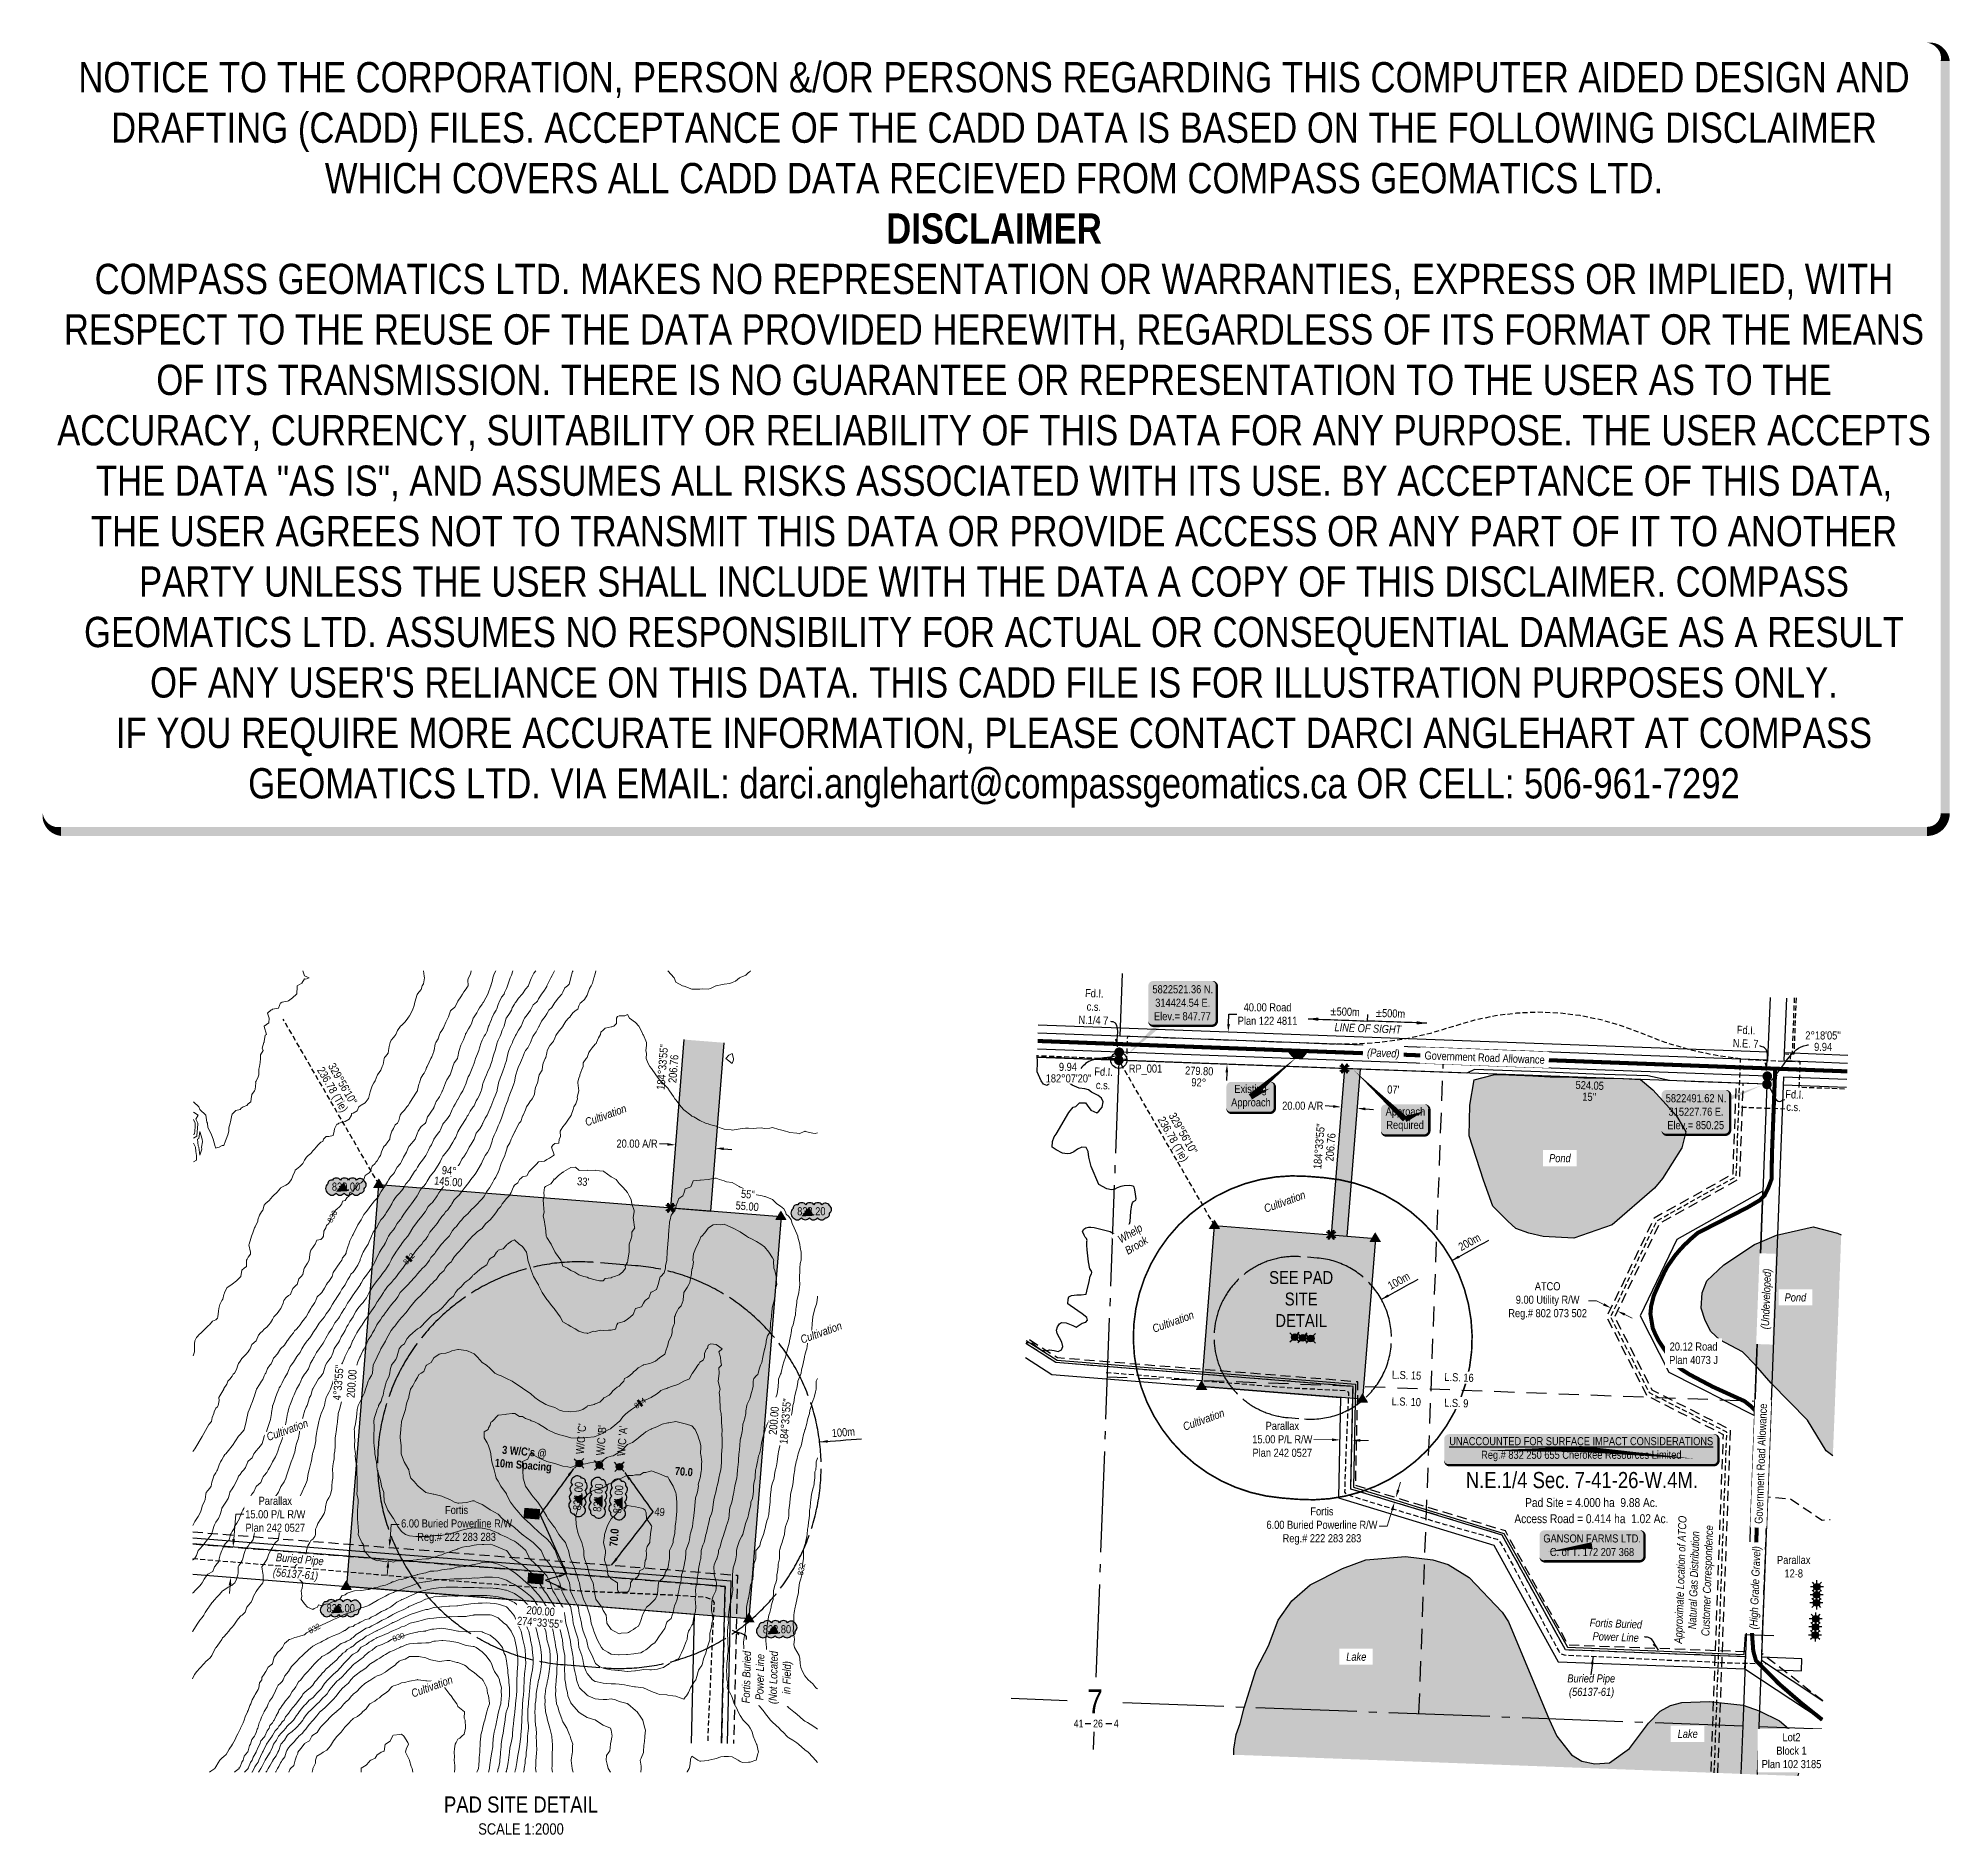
# Model space of a CAD drawing. Extents: x 313085 to 315454, y 5821561 to 5823788.
import ezdxf
from ezdxf.enums import TextEntityAlignment as Align

# ---------------------------------------------------------------- set-up
doc = ezdxf.new("R2010")
doc.units = 0
doc.header["$LTSCALE"] = 5
doc.header["$PDSIZE"] = 0.5
for name, pattern in [('foc-ACCESSROAD', [3.75, 2.5, -1.25]), ('foc-BUFFER', [16.75, 15, -1.75]), ('foc-FLOWLINE', [3.75, 2.5, -1.25]), ('foc-LSD', [8, 5, -3]), ('foc-QUARTERLINE', [33, 25, -3, 2, -3]), ('foc-TIELINE', [1.875, 1.25, -0.625]), ('UG_PIPE', [1.875, 1.25, -0.625])]:
    doc.linetypes.add(name, pattern=pattern)
doc.layers.get('Defpoints').update_dxf_attribs({"color": 9})
for name, color, linetype in [('10', 1, 'Continuous'), ('35', 37, 'Continuous'), ('9', 3, 'Continuous'), ('AS-FENCE', 48, 'foc-FENCE'), ('AS-OWNER', 7, 'Continuous'), ('AS-PIPE-UG', 44, 'UG_PIPE'), ('AS-PIPE-UG-T', 44, 'Continuous'), ('AS-POWER', 104, 'foc-POWER'), ('AS-ROADS', 254, 'Continuous'), ('AUX-BUFFER', 7, 'foc-BUFFER'), ('C-RW', 13, 'Continuous'), ('C-SYMBOL', 7, 'Continuous'), ('C-WS', 13, 'foc-ACCESSROAD'), ('C-WS-S', 8, 'Continuous'), ('CG-NOTES', 7, 'Continuous'), ('DETAIL-T', 7, 'Continuous'), ('F-EZE', 190, 'foc-FLOWLINE'), ('L-AREAREQUIRED', 7, 'Continuous'), ('L-AREAWORK', 5, 'Continuous'), ('L-BD', 7, 'Continuous'), ('L-BD1', 253, 'Continuous'), ('L-DETAIL-T', 3, 'Continuous'), ('L-MON', 1, 'Continuous'), ('L-MON-T', 1, 'Continuous'), ('L-QSEC', 8, 'foc-QUARTERLINE'), ('L-ROAD-T', 7, 'Continuous'), ('L-SEC', 7, 'Continuous'), ('L-SECLBL', 7, 'Continuous'), ('L-SECTION-LSD', 7, 'foc-LSD'), ('L-TIE', 7, 'foc-TIELINE'), ('L-TITLEDB', 4, 'Continuous'), ('L-TITLEDB-T', 4, 'Continuous'), ('P-ELEVATION', 7, 'Continuous'), ('P-PROPOSED', 10, 'Continuous'), ('P-PROPOSED-H', 21, 'Continuous'), ('P-TXT', 4, 'Continuous'), ('T-WATER', 160, 'Continuous'), ('T-WATER-H', 133, 'Continuous'), ('T-WATER-T', 170, 'Continuous')]:
    doc.layers.add(name, color=color, linetype=linetype)
for name, color, linetype, lineweight in [('C-RW-T', 13, 'Continuous', 9), ('F-EZE-T', 190, 'Continuous', 9), ('T-TEXT', 48, 'Continuous', 18), ('T-TIE-T', 201, 'Continuous', 18)]:
    doc.layers.add(name, color=color, linetype=linetype, lineweight=lineweight)
doc.layers.add('C-TOPO-MAJR', color=7, linetype='Continuous', lineweight=15, true_color=0xd3aa5f)
doc.layers.add('C-TOPO-MINR', color=7, linetype='Continuous', lineweight=13, true_color=0xe9d5af)
doc.layers.add('C-TOPO-MAJR-TEXT', color=7, linetype='Continuous', true_color=0x644b1b)
doc.layers.add('DISCLAIMER', color=7, linetype='Continuous', plot=False)
doc.styles.add('100L', font='ARIALN.TTF', dxfattribs={"height": 11})
doc.styles.add('175L', font='ARIALN.TTF', dxfattribs={"height": 20})
doc.styles.add('80', font='ARIALN.TTF', dxfattribs={"height": 10})
doc.styles.add('80CG', font='ARIALN.TTF', dxfattribs={"height": 10})
doc.styles.add('80L', font='ARIALN.TTF', dxfattribs={"height": 10})
doc.styles.add('80LS', font='ARIALNI.TTF', dxfattribs={"height": 10})
doc.styles.add('foc-LtypeFont', font='ARIALN.TTF', dxfattribs={"height": 7.35})
doc.styles.add('MtXpl_Arial_Narrow', font='ARIALNI.TTF')
doc.styles.add('SIMPLEX', font='ARIALN.TTF')
doc.styles.get("Standard").update_dxf_attribs({"font": 'ARIALN.TTF'})
doc.linetypes.add('foc-FENCE', pattern='A,10,-1,["X",foc-LtypeFont,S=0.2,R=0,X=-0.625,Y=-0.75],-1.24', length=12.24)
doc.linetypes.add('foc-POWER', pattern='A,6,-1,["P",foc-LtypeFont,S=0.2,R=0,X=-0.625,Y=-0.75],-1.24,4', length=12.24)
doc.linetypes.add('foc-TOPO-flowdirection-NOLINE', pattern='A,0,[">",foc-LtypeFont,S=0.3,R=0,X=0,Y=-0.945],-20,[">",foc-LtypeFont,S=0.3,R=0,X=0,Y=-0.945],0', length=20)
doc.dimstyles.new('CG2011', dxfattribs={"dimscale": 5, "dimtxt": 9, "dimasz": 2, "dimexe": 0.2, "dimexo": 0.0625, "dimgap": 0.5, "dimtad": 0, "dimtih": 1, "dimtoh": 1, "dimzin": 0, "dimdsep": 46, "dimtxsty": '80CG', "dimcen": 0.1, "dimse1": 1, "dimse2": 1, "dimclrd": 256, "dimclrt": 256, "dimaunit": 1, "dimadec": 4, "dimazin": 0, "dimtfac": 0.06, "dimtofl": 0, "dimtmove": 0, "dimatfit": 1, "dimfxl": 0.2, "dimtolj": 1, "dimtzin": 0, "dimlwd": -1, "dimarcsym": 0})
doc.dimstyles.new('COMPASS', dxfattribs={"dimscale": 5, "dimtxt": 10, "dimasz": 2.5, "dimexe": 0.2, "dimexo": 0.0625, "dimgap": 0.5, "dimtad": 0, "dimtih": 1, "dimtoh": 1, "dimzin": 0, "dimdsep": 46, "dimtxsty": '80', "dimcen": 0.1, "dimse1": 1, "dimse2": 1, "dimclrd": 256, "dimclrt": 256, "dimaunit": 1, "dimadec": 4, "dimazin": 0, "dimtfac": 0.06, "dimtofl": 0, "dimtmove": 0, "dimatfit": 1, "dimfxl": 0.2, "dimtolj": 1, "dimtzin": 0, "dimlwd": -1, "dimarcsym": 0})
doc.dimstyles.new('Compass 5 000', dxfattribs={"dimscale": 5, "dimtxt": 9, "dimasz": 2, "dimexe": 0.2, "dimexo": 0.0625, "dimgap": 0.5, "dimtad": 0, "dimtih": 1, "dimtoh": 1, "dimzin": 0, "dimdsep": 46, "dimtxsty": '80CG', "dimcen": 0.1, "dimse1": 1, "dimse2": 1, "dimclrd": 256, "dimclrt": 256, "dimaunit": 1, "dimadec": 4, "dimazin": 0, "dimtfac": 0.06, "dimtofl": 0, "dimtmove": 0, "dimatfit": 1, "dimfxl": 0.2, "dimtolj": 1, "dimtzin": 0, "dimlwd": -1, "dimarcsym": 0})

msp = doc.modelspace()

# ---------------------------------------------------------------- texts
at = {"layer": '35', "color": 3, "style": '80'}
msp.add_attdef('RP_001', (314436.837, 5822506.074), 'RP', height=9.9989, dxfattribs=at)
at = {"layer": 'AS-PIPE-UG-T', "linetype": 'Continuous', "insert": (314980.041, 5821760.202, -2079.538), "char_height": 9.99804, "width": 59.0243, "attachment_point": 1, "style": 'MtXpl_Arial_Narrow'}
msp.add_mtext('\\pi0.29892;Buried Pipe\\P\\pi2.3142;(56137-61)', dxfattribs=at)
at = {"layer": 'AS-POWER', "insert": (315007.905, 5821829.444, -2079.538), "char_height": 9.99804, "width": 65.58509, "attachment_point": 1, "rotation": 357.836276, "style": 'MtXpl_Arial_Narrow'}
msp.add_mtext('\\pi0.3262;Fortis Buried \\P\\pi4.5648;Power Line', dxfattribs=at)
at = {"layer": 'AUX-BUFFER', "char_height": 9.9989, "attachment_point": 1, "style": '80L'}
for s, insert, rotation in [('200m', (314844.041, 5822293.498), 28.871698), ('100m', (314756.493, 5822245.377), 28.871698), ('100m', (314068.401, 5822064.146), 4.409289)]:
    msp.add_mtext_dynamic_manual_height_columns(s, width=34.23074, gutter_width=224.975, heights=[0], dxfattribs=dict(at, insert=insert, rotation=rotation))
at = {"layer": 'C-RW-T', "insert": (315260.877, 5821893.595), "char_height": 9.99889, "attachment_point": 5, "style": '80CG'}
msp.add_mtext('\\A1;Parallax\\P12-8', dxfattribs=at)
at = {"layer": 'C-TOPO-MAJR-TEXT', "linetype": 'Continuous', "lineweight": -3, "char_height": 6.9984, "width": 0.57124, "attachment_point": 5, "bg_fill": 1, "box_fill_scale": 1.182, "bg_fill_color": 21, "bg_fill_transparency": 0}
for s, insert, rotation in [('832', (313544.708, 5822275.309, 829.816), 46.605703), ('834', (313831.067, 5822096.395, 829.816), 36.061745)]:
    msp.add_mtext(s, dxfattribs=dict(at, insert=insert, rotation=rotation))
at = {"layer": 'DETAIL-T', "color": 3, "insert": (313683.599, 5821585.166), "char_height": 19.99778, "width": 217.08402, "attachment_point": 5, "style": '80CG'}
msp.add_mtext('PAD SITE DETAIL\\P{\\H0.7x;SCALE 1:2000}', dxfattribs=at)
at = {"layer": 'L-BD', "style": '80L'}
for s, height, p in [('236.78 (Tie)', 9.99889, (313450.236, 5822485.153)), ('329°56\'10"', 9.9989, (313462.574, 5822492.281)), ('236.78 (Tie)', 9.99889, (314491.942, 5822423.675)), ('329°56\'10"', 9.9989, (314504.28, 5822430.802))]:
    msp.add_text(s, height=height, rotation=300.014108, dxfattribs=at).set_placement(p, align=Align.MIDDLE_CENTER)
at = {"layer": 'L-BD', "linetype": 'Continuous', "style": '80L'}
msp.add_text('9.94', height=9.9989, dxfattribs=at).set_placement((314350.256, 5822508.215))
at = {"layer": 'L-BD', "style": '80L'}
for s, p in [('279.80', (314524.112, 5822508.171)), ('92°', (314523.584, 5822493.932)), ('524.05', (315008.052, 5822490.251)), ("07'", (314764.573, 5822485.008)), ("15''", (315007.524, 5822476.012))]:
    msp.add_text(s, height=9.9989, rotation=357.8794, dxfattribs=at).set_placement(p, align=Align.MIDDLE)
at = {"layer": 'L-BD', "linetype": 'Continuous', "insert": (315275.009, 5822557.199), "char_height": 9.99889, "width": 43.56037, "attachment_point": 1, "line_spacing_factor": 0.855, "style": '80L'}
msp.add_mtext("\\pi0.21028;2°18'05''\\P\\pi11.144;9.94", dxfattribs=at)
at = {"layer": 'L-BD1', "style": '80L'}
for s, rotation, p in [('206.76', 85.434358, (313872.46, 5822510.715)), ('184°33\'55"', 85.434358, (314672.608, 5822414.686)), ('206.76', 85.434358, (314686.811, 5822413.552)), ("33'", 355.434358, (313760.682, 5822370.985)), ('55.00', 355.434358, (313963.978, 5822340.457))]:
    msp.add_text(s, height=9.9989, rotation=rotation, dxfattribs=at).set_placement(p, align=Align.MIDDLE_CENTER)
at = {"layer": 'L-BD1', "color": 3, "linetype": 'Continuous', "insert": (313688.215, 5822041.416), "char_height": 9.99889, "width": 70.03765, "attachment_point": 2, "rotation": 355.434358, "style": '80L', "bg_fill": 1, "box_fill_scale": 1.1, "bg_fill_color": 21, "bg_fill_transparency": 0}
msp.add_mtext("{\\fArial Narrow|b1|i0|c0|p34;3 W/C's @\\P10m Spacing}", dxfattribs=at)
at = {"layer": 'L-BD1', "color": 3, "linetype": 'Continuous', "char_height": 9.99889, "width": 24.03607, "attachment_point": 2, "style": '80L'}
for insert, rotation in [((313885.821, 5822016.57), 355.434761), ((313793.958, 5821930.207), 85.4348)]:
    msp.add_mtext('{\\fArial Narrow|b1|i0|c0|p34;70.0}', dxfattribs=dict(at, insert=insert, rotation=rotation))
at = {"layer": 'L-DETAIL-T', "insert": (314650.473, 5822225.451), "char_height": 15.99822, "width": 109.46298, "attachment_point": 5, "style": '80CG'}
msp.add_mtext('SEE PAD SITE DETAIL', dxfattribs=at)
at = {"layer": 'L-MON-T', "style": '80L'}
msp.add_text('Fd.I.', height=9.9989, rotation=357.879384, dxfattribs=at).set_placement((315250.306, 5822474.431))
at = {"layer": 'L-MON-T', "char_height": 9.9989, "attachment_point": 2, "style": '80L'}
for s, insert, width, rotation in [('Fd.I.\\Pc.s.\\PN.1/4 7', (314394.357, 5822609.398), 36.48749, 357.93168), ('Fd.I.\\PN.E. 7', (315202.086, 5822563.797), 31.38574, 357.879384), ('Fd.I.\\Pc.s.', (314405.806, 5822512.136), 24.65908, 357.93168)]:
    msp.add_mtext(s, dxfattribs=dict(at, insert=insert, width=width, rotation=rotation))
at = {"layer": 'P-TXT', "char_height": 9.9989, "attachment_point": 2, "rotation": 85.434761, "style": '80L', "bg_fill": 1, "box_fill_scale": 1.5, "bg_fill_color": 21, "bg_fill_transparency": 0}
for s, insert, width in [("W/C 'C'", (313753.032, 5822052.581), 37.64016), ("W/C 'B'", (313778.175, 5822050.679), 37.01267), ("W/C 'A'", (313803.994, 5822049.814), 37.01267)]:
    msp.add_mtext(s, dxfattribs=dict(at, insert=insert, width=width))
at = {"layer": 'T-TEXT', "linetype": 'Continuous', "style": '80LS'}
for p in [(313788.519, 5822453.298), (314629.964, 5822346.222), (314491.683, 5822197.418), (314529.545, 5822075.966)]:
    msp.add_text('Cultivation', height=9.99889, rotation=20, dxfattribs=at).set_placement(p, align=Align.MIDDLE_CENTER)
at = {"layer": 'T-TIE-T', "insert": (313855.821, 5821966.731), "char_height": 9.9989, "width": 13.513, "attachment_point": 2, "rotation": 355.434761, "style": '80L'}
msp.add_mtext('49', dxfattribs=at)

# ---------------------------------------------------------------- blocks, each defined once
blk = doc.blocks.new('fdia')
at = {"color": 255, "const_width": 1}
blk.add_lwpolyline([(-0.5, 0, 1), (0.5, 0, 1)], format="xyb", close=True, dxfattribs=at)
blk = doc.blocks.new('Fdiaa')
blk.add_blockref('fdia', (0, 0))
blk = doc.blocks.new('fdib')
at = {"color": 1, "const_width": 1.6}
blk.add_lwpolyline([(-0.4, 0, 1), (0.4, 0, 1)], format="xyb", close=True, dxfattribs=at)
at = {"color": 1}
blk.add_circle((0, 0), 0.8, dxfattribs=at)
blk = doc.blocks.new('Fdibb')
blk.add_blockref('fdib', (0, 0))
blk = doc.blocks.new('fdicc')
for name in ['Fdibb', 'Fdiaa']:
    blk.add_blockref(name, (0, 0))
blk = doc.blocks.new('FDI')
blk.add_blockref('fdicc', (0, 0))
blk = doc.blocks.new('L-SECLBL')
at = {"layer": '9', "color": 7}
for p, q in [((-5.1, -27.8), (-12.3, -27.8)), ((20.7, -27.8), (13.5, -27.8))]:
    blk.add_line(p, q, dxfattribs=at)
at = {"layer": '10', "color": 2, "style": 'SIMPLEX'}
blk.add_attdef('SEC', text='', height=30, dxfattribs=at).set_placement((0, 0), align=Align.MIDDLE)
at = {"layer": '10', "color": 5, "style": '80L'}
blk.add_attdef('TWP', text='', height=9.5, dxfattribs=at).set_placement((-14.4, -27.4), align=Align.MIDDLE_RIGHT)
blk.add_attdef('RGE', text='', height=9.5, dxfattribs=at).set_placement((3.6, -27.4), align=Align.MIDDLE_CENTER)
blk.add_attdef('MER', text='', height=9.5, dxfattribs=at).set_placement((23.2, -27.4), align=Align.MIDDLE_LEFT)
blk = doc.blocks.new('*U36')
h = blk.add_hatch(color=59)
edge = h.paths.add_edge_path()
edge.add_line((-59, -20), (59, -20))
edge.add_arc((59, -14), 6, 270, 360)
edge.add_line((65, -14), (65, 12.5))
edge.add_arc((59, 12.5), 6, 0, 90)
edge.add_line((59, 18.5), (-59, 18.5))
edge.add_arc((-59, 12.5), 6, 90, 180)
edge.add_line((-65, 12.5), (-65, -14))
edge.add_arc((-59, -14), 6, 180, 270)
at = {"color": 1, "flags": 128}
blk.add_lwpolyline([(-59, -20, 3, 3, 0), (59, -20, 3, 3, 0.414214), (65, -14, 3, 3, 0), (65, 12.5, 3, 0, 0.414214), (59, 18.5, 0, 0, 0), (-59, 18.5, 0, 0, 0.414214), (-65, 12.5, 0, 0, 0), (-65, -14, 0, 3, 0.414214)], format="xyseb", close=True, dxfattribs=at)
blk.add_lwpolyline([(-54.4, -8.2, 0, 7.5, 0), (0, 0, 0, 0, 0)], format="xyseb", dxfattribs=at)
at = {"color": 1, "style": '80'}
blk.add_attdef('ENTER_TEXT_001', (-36.7, -5), '', height=10, dxfattribs=at)
blk = doc.blocks.new('GAS')
h = blk.add_hatch(color=255)
h.dxf.hatch_style = 1
edge = h.paths.add_edge_path()
edge.add_arc((0, 0), 0.9, 0, 360)
for p, q in [((-0.81, 0), (-1.62, 0)), ((-0.57, 0.57), (-1.14, 1.14)), ((0, 0.81), (0, 1.62)), ((0.57, 0.57), (1.14, 1.14)), ((1.62, 0), (0.81, 0)), ((-0.57, -0.57), (-1.14, -1.14)), ((0, -0.81), (0, -1.62)), ((1.14, -1.14), (0.57, -0.57))]:
    blk.add_line(p, q)
blk.add_circle((0, 0), 0.8)
blk = doc.blocks.new('*D37')
at = {"layer": 'C-RW-T', "transparency": 16777216}
for p, q in [((314688.7, 5822051), (314666.2, 5822051.5)), ((314723.7, 5822050.2), (314733.7, 5822050))]:
    blk.add_line(p, q, dxfattribs=at)
for points in [[(314688.7, 5822052.7), (314688.6, 5822049.3), (314698.7, 5822050.8)], [(314723.7, 5822051.9), (314723.6, 5822048.5), (314713.7, 5822050.4)]]:
    blk.add_solid(points, dxfattribs=at)
at = {"layer": 'Defpoints', "color": 0, "transparency": 16777216}
for p in [(314698.7, 5822050.8), (314698.2, 5822031.4), (314713.2, 5822031)]:
    blk.add_point(p, dxfattribs=at)
at = {"layer": 'C-RW-T', "transparency": 16777216, "insert": (314627.1, 5822051.5), "char_height": 10, "attachment_point": 5, "style": '80CG', "bg_fill": 3, "box_fill_scale": 1.1, "bg_fill_color": 256, "bg_fill_true_color": 13158600, "bg_fill_transparency": 0}
blk.add_mtext('\\A1;Parallax\\P15.00 P/L R/W\\PPlan 242 0527', dxfattribs=at)
blk = doc.blocks.new('*D38')
at = {"layer": 'Defpoints', "color": 0, "transparency": 16777216}
for p in [(314803.7, 5822547.3), (314558.6, 5822516.4), (314802.3, 5822507.4)]:
    blk.add_point(p, dxfattribs=at)
at = {"layer": 'L-TITLEDB-T', "transparency": 16777216}
for p, q in [((314560.4, 5822566.4), (314560.9, 5822578.6)), ((314560.9, 5822578.6), (314570.9, 5822578.6)), ((314558.2, 5822506.4), (314557.9, 5822496.4))]:
    blk.add_line(p, q, dxfattribs=at)
for points in [[(314558.8, 5822566.4), (314562.1, 5822566.3), (314560.1, 5822556.4)], [(314556.6, 5822506.5), (314559.9, 5822506.3), (314558.6, 5822516.4)]]:
    blk.add_solid(points, dxfattribs=at)
at = {"layer": 'L-TITLEDB-T', "transparency": 16777216, "insert": (314608.8, 5822578.6), "char_height": 10, "attachment_point": 5, "style": '80CG', "bg_fill": 3, "box_fill_scale": 1.1, "bg_fill_color": 256, "bg_fill_true_color": 13158600, "bg_fill_transparency": 0}
blk.add_mtext('\\A1;40.00 Road\\PPlan 122 4811', dxfattribs=at)
blk = doc.blocks.new('*D39')
at = {"layer": 'Defpoints', "color": 0, "transparency": 16777216}
for p in [(315034.4, 5822214.4), (315036.5, 5822218.8), (315044.6, 5822214.9)]:
    blk.add_point(p, dxfattribs=at)
at = {"layer": 'F-EZE-T', "transparency": 16777216}
for p, q in [((315016.4, 5822223.1), (315006.4, 5822223.1)), ((315025.4, 5822218.7), (315016.4, 5822223.1)), ((315051.5, 5822206.2), (315060.5, 5822201.9))]:
    blk.add_line(p, q, dxfattribs=at)
for points in [[(315026.1, 5822220.2), (315024.7, 5822217.2), (315034.4, 5822214.4)], [(315052.2, 5822207.7), (315050.8, 5822204.7), (315042.5, 5822210.5)]]:
    blk.add_solid(points, dxfattribs=at)
at = {"layer": 'F-EZE-T', "transparency": 16777216, "insert": (314955.9, 5822223.1), "char_height": 10, "attachment_point": 5, "style": '80CG', "bg_fill": 3, "box_fill_scale": 1.1, "bg_fill_color": 256, "bg_fill_true_color": 13158600, "bg_fill_transparency": 0}
blk.add_mtext('\\A1;ATCO\\P9.00 Utility R/W\\PReg.# 802 073 502', dxfattribs=at)
blk = doc.blocks.new('wa')
at = {"layer": 'P-ELEVATION'}
h = blk.add_hatch(color=111, dxfattribs=at)
h.dxf.hatch_style = 1
edge = h.paths.add_edge_path()
edge.add_arc((-17.4, -4.5), 6.1, 215, 325)
edge.add_arc((-7.4, -4.5), 6.1, 215, 325)
edge.add_arc((2.6, -4.5), 6.1, 215, 325)
edge.add_arc((12.7, -4.5), 6.1, 215, 325)
edge.add_arc((18.1, -3.7), 4.32, 263.4336, 373.4336)
edge.add_arc((18.8, 2.3), 6.1, 305, 415)
edge.add_arc((17.5, 4.4), 5.69, 30.6955, 140.6955)
edge.add_arc((8.1, 4.5), 6.1, 35, 145)
edge.add_arc((-1.9, 4.5), 6.1, 35, 145)
edge.add_arc((-11.9, 4.5), 6.1, 35, 145)
edge.add_arc((-18, 3.8), 4.33, 75.4261, 185.4261)
edge.add_arc((-18.4, -2.3), 6.96, 125, 235)
at = {"color": 240, "flags": 128}
blk.add_lwpolyline([(-22.4, -8, 0.520567), (-12.3, -8, 0.520567), (-2.4, -8, 0.520567), (7.6, -8, 0.520567), (17.6, -8, 0.520567), (22.4, -2.7, 0.520567), (22.4, 7.3, 0.520567), (13.1, 8, 0.520567), (3.1, 8, 0.520567), (-6.9, 8, 0.520567), (-16.9, 8, 0.520567), (-22.4, 3.4, 0.520567)], format="xyb", close=True, dxfattribs=at)
at = {"layer": 'P-ELEVATION', "color": 240, "flags": 128}
blk.add_lwpolyline([(0, 0, 12.5, 0, 0), (-12.4, -6.4, 0, 0, 0)], format="xyseb", dxfattribs=at)
at = {"layer": 'P-ELEVATION', "color": 240, "style": '80'}
blk.add_attdef('ELEVATION', text='', height=10, dxfattribs=at).set_placement((0, 0), align=Align.MIDDLE_CENTER)
blk = doc.blocks.new('*D40')
at = {"layer": 'C-RW-T', "transparency": 16777216}
for p, q in [((313327.6, 5821927.9), (313330.1, 5821958.6)), ((313330.1, 5821958.6), (313340.1, 5821958.6)), ((313323, 5821870.6), (313322.2, 5821860.6))]:
    blk.add_line(p, q, dxfattribs=at)
at = {"layer": 'C-RW-T', "linetype": 'Continuous', "transparency": 16777216}
for points in [[(313325.9, 5821928), (313329.3, 5821927.7), (313326.8, 5821917.9)], [(313321.4, 5821870.7), (313324.7, 5821870.4), (313323.8, 5821880.5)]]:
    blk.add_solid(points, dxfattribs=at)
at = {"layer": 'Defpoints', "color": 0, "linetype": 'Continuous', "transparency": 16777216}
for p in [(313323.8, 5821880.5), (313742.4, 5821884.7), (313739.4, 5821847.3)]:
    blk.add_point(p, dxfattribs=at)
at = {"layer": 'C-RW-T', "linetype": 'Continuous', "transparency": 16777216, "insert": (313379.1, 5821958.6), "char_height": 10, "attachment_point": 5, "style": '80CG', "bg_fill": 3, "box_fill_scale": 1.1, "bg_fill_color": 256, "bg_fill_true_color": 13158600, "bg_fill_transparency": 0}
blk.add_mtext('\\A1;Parallax\\P15.00 P/L R/W\\PPlan 242 0527', dxfattribs=at)
blk = doc.blocks.new('*U41')
h = blk.add_hatch(color=254)
edge = h.paths.add_edge_path()
edge.add_line((-36.5, -28.5), (36.5, -28.5))
edge.add_arc((36.5, -22.5), 6, 270, 360)
edge.add_line((42.5, -22.5), (42.5, 21))
edge.add_arc((36.5, 21), 6, 0, 90)
edge.add_line((36.5, 27), (-36.5, 27))
edge.add_arc((-36.5, 21), 6, 90, 180)
edge.add_line((-42.5, 21), (-42.5, -22.5))
edge.add_arc((-36.5, -22.5), 6, 180, 270)
at = {"color": 1, "flags": 128}
blk.add_lwpolyline([(-36.5, -28.5, 3, 3, 0), (36.5, -28.5, 3, 3, 0.414214), (42.5, -22.5, 3, 3, 0), (42.5, 21, 3, 0, 0.414214), (36.5, 27, 0, 0, 0), (-36.5, 27, 0, 0, 0.414214), (-42.5, 21, 0, 0, 0), (-42.5, -22.5, 0, 3, 0.414214)], format="xyseb", close=True, dxfattribs=at)
blk.add_lwpolyline([(-72.7, -68.5, 0, 10, 0), (0, 0, 5, 5, 0)], format="xyseb", dxfattribs=at)
at = {"color": 1, "style": '80'}
blk.add_attdef('ENTER_TEXT_001', (-36.7, -5), '', height=10, dxfattribs=at)
blk = doc.blocks.new('*U42')
h = blk.add_hatch(color=254)
edge = h.paths.add_edge_path()
edge.add_line((-36.5, -28.5), (36.5, -28.5))
edge.add_arc((36.5, -22.5), 6, 270, 360)
edge.add_line((42.5, -22.5), (42.5, 21))
edge.add_arc((36.5, 21), 6, 0, 90)
edge.add_line((36.5, 27), (-36.5, 27))
edge.add_arc((-36.5, 21), 6, 90, 180)
edge.add_line((-42.5, 21), (-42.5, -22.5))
edge.add_arc((-36.5, -22.5), 6, 180, 270)
at = {"color": 1, "flags": 128}
blk.add_lwpolyline([(-36.5, -28.5, 3, 3, 0), (36.5, -28.5, 3, 3, 0.414214), (42.5, -22.5, 3, 3, 0), (42.5, 21, 3, 0, 0.414214), (36.5, 27, 0, 0, 0), (-36.5, 27, 0, 0, 0.414214), (-42.5, 21, 0, 0, 0), (-42.5, -22.5, 0, 3, 0.414214)], format="xyseb", close=True, dxfattribs=at)
blk.add_lwpolyline([(81.5, 32.7, 0, 10, 0), (0, 0, 5, 5, 0)], format="xyseb", dxfattribs=at)
at = {"color": 1, "style": '80'}
blk.add_attdef('ENTER_TEXT_001', (-36.7, -5), '', height=10, dxfattribs=at)
blk = doc.blocks.new('WC')
at = {"layer": 'L-MON'}
h = blk.add_hatch(color=255, dxfattribs=at)
h.dxf.hatch_style = 1
edge = h.paths.add_edge_path()
edge.add_arc((0, 0), 0.9, 0, 360)
at = {"layer": 'L-MON', "color": 240, "flags": 128}
for points in [[(-0.62, 0.5), (-1.23, 1.12)], [(0.52, 0.61), (1.13, 1.21)], [(-1.18, -1.18), (-0.56, -0.57)], [(1.16, -1.18), (0.56, -0.57)]]:
    blk.add_lwpolyline(points, dxfattribs=at)
at = {"layer": 'L-MON', "color": 240}
for radius in [0.8, 0.373]:
    blk.add_circle((0, 0), radius, dxfattribs=at)
blk = doc.blocks.new('*D43')
at = {"layer": 'Defpoints', "color": 0, "transparency": 16777216}
for p in [(314720, 5822461.8), (314698.8, 5822447.9), (314718.8, 5822446.3)]:
    blk.add_point(p, dxfattribs=at)
at = {"layer": 'P-TXT', "transparency": 16777216}
for p, q in [((314690.1, 5822464.2), (314680.1, 5822465)), ((314730, 5822461), (314739.9, 5822460.2))]:
    blk.add_line(p, q, dxfattribs=at)
for points in [[(314690.2, 5822465.9), (314690, 5822462.6), (314700.1, 5822463.4)], [(314730.1, 5822462.7), (314729.8, 5822459.4), (314720, 5822461.8)]]:
    blk.add_solid(points, dxfattribs=at)
at = {"layer": 'P-TXT', "transparency": 16777216, "insert": (314652.4, 5822465), "char_height": 10, "attachment_point": 5, "style": '80CG'}
blk.add_mtext('\\A1;20.00 A/R', dxfattribs=at)
blk = doc.blocks.new('*D44')
at = {"layer": 'Defpoints', "color": 0, "transparency": 16777216}
for p in [(313878.7, 5822461.8), (313928.5, 5822457.8), (313924.9, 5822412.4)]:
    blk.add_point(p, dxfattribs=at)
at = {"layer": 'P-TXT', "transparency": 16777216}
for p, q in [((313865.1, 5822417.2), (313855.1, 5822418)), ((313934.9, 5822411.6), (313944.9, 5822410.8))]:
    blk.add_line(p, q, dxfattribs=at)
for points in [[(313865.2, 5822418.8), (313865, 5822415.5), (313875.1, 5822416.4)], [(313935, 5822413.3), (313934.8, 5822409.9), (313924.9, 5822412.4)]]:
    blk.add_solid(points, dxfattribs=at)
at = {"layer": 'P-TXT', "transparency": 16777216, "insert": (313827.4, 5822418), "char_height": 10, "attachment_point": 5, "style": '80CG'}
blk.add_mtext('\\A1;20.00 A/R', dxfattribs=at)
blk = doc.blocks.new('TRIA')
blk.add_hatch(color=255).paths.add_polyline_path([(-0.04, 1.52), (-1.47, -0.87), (1.39, -0.87)])
blk = doc.blocks.new('TRIAA')
blk.add_blockref('TRIA', (0, 0))
blk = doc.blocks.new('TRIB')
at = {"color": 1}
blk.add_lwpolyline([(-1.12, -0.67), (-0.04, 1.13), (1.04, -0.67)], close=True, dxfattribs=at)
blk = doc.blocks.new('TRIBB')
blk.add_blockref('TRIB', (0, 0))
blk = doc.blocks.new('TRICC')
for name in ['TRIAA', 'TRIBB']:
    blk.add_blockref(name, (0, 0))
blk = doc.blocks.new('plspike')
blk.add_blockref('TRICC', (0, 0))
blk = doc.blocks.new('TEMP')
h = blk.add_hatch(color=255)
h.dxf.hatch_style = 1
h.paths.add_polyline_path([(0, 0.25), (-0.67, 1.15), (-0.67, 0.67), (-1.15, 0.67), (-0.25, 0), (-1.15, -0.67), (-0.67, -0.67), (-0.67, -1.15), (0, -0.25), (0.67, -1.15), (0.67, -0.67), (1.15, -0.67), (0.25, 0), (1.15, 0.67), (0.67, 0.67), (0.67, 1.15)])
h.paths.add_polyline_path([(0.57, 0.85), (0.57, 0.57), (0.85, 0.57), (0.08, 0), (0.85, -0.57), (0.57, -0.57), (0.57, -0.85), (0, -0.08), (-0.57, -0.85), (-0.57, -0.57), (-0.85, -0.57), (-0.08, 0), (-0.85, 0.57), (-0.57, 0.57), (-0.57, 0.85), (0, 0.08)], flags=16)
h = blk.add_hatch(color=1)
h.dxf.hatch_style = 1
h.paths.add_polyline_path([(0, 0.08), (-0.57, 0.85), (-0.57, 0.57), (-0.85, 0.57), (-0.08, 0), (-0.85, -0.57), (-0.57, -0.57), (-0.57, -0.85), (0, -0.08), (0.57, -0.85), (0.57, -0.57), (0.85, -0.57), (0.08, 0), (0.85, 0.57), (0.57, 0.57), (0.57, 0.85)])
at = {"color": 1}
for p, q in [((-0.08, 0), (0.08, 0)), ((0, 0.08), (0, -0.08))]:
    blk.add_line(p, q, dxfattribs=at)
at = {"color": 255, "flags": 128}
blk.add_lwpolyline([(-0.25, 0), (-1.15, 0.67), (-0.67, 0.67), (-0.67, 1.15), (0, 0.25), (0.67, 1.15), (0.67, 0.67), (1.15, 0.67), (0.25, 0), (1.15, -0.67), (0.67, -0.67), (0.67, -1.15), (0, -0.25), (-0.67, -1.15), (-0.67, -0.67), (-1.15, -0.67)], close=True, dxfattribs=at)
at = {"color": 1, "flags": 128}
blk.add_lwpolyline([(-0.08, 0), (-0.85, 0.57), (-0.57, 0.57), (-0.57, 0.85), (0, 0.08), (0.57, 0.85), (0.57, 0.57), (0.85, 0.57), (0.08, 0), (0.85, -0.57), (0.57, -0.57), (0.57, -0.85), (0, -0.08), (-0.57, -0.85), (-0.57, -0.57), (-0.85, -0.57)], close=True, dxfattribs=at)
blk = doc.blocks.new('*U45')
h = blk.add_hatch(color=255)
edge = h.paths.add_edge_path()
edge.add_line((-164, -20), (164, -20))
edge.add_arc((164, -14), 6, 270, 360)
edge.add_line((170, -14), (170, 12.5))
edge.add_arc((164, 12.5), 6, 0, 90)
edge.add_line((164, 18.5), (-164, 18.5))
edge.add_arc((-164, 12.5), 6, 90, 180)
edge.add_line((-170, 12.5), (-170, -14))
edge.add_arc((-164, -14), 6, 180, 270)
at = {"color": 1, "flags": 128}
blk.add_lwpolyline([(-164, -20, 3, 3, 0), (164, -20, 3, 3, 0.414214), (170, -14, 3, 3, 0), (170, 12.5, 3, 0, 0.414214), (164, 18.5, 0, 0, 0), (-164, 18.5, 0, 0, 0.414214), (-170, 12.5, 0, 0, 0), (-170, -14, 0, 3, 0.414214)], format="xyseb", close=True, dxfattribs=at)
for points in [[(-118.5, -2.1, 0, 7.5, 0), (0, 0, 0, 0, 0)], [(141, -12, 0, 7.5, 0), (0, 0, 0, 0, 0)]]:
    blk.add_lwpolyline(points, format="xyseb", dxfattribs=at)
at = {"color": 1, "style": '80'}
blk.add_attdef('ENTER_TEXT_001', (-26.8, -4.9), '', height=10, dxfattribs=at)
blk = doc.blocks.new('*D46')
at = {"layer": 'Defpoints', "color": 0, "transparency": 16777216}
for p in [(314775.8, 5821976.8), (314766.1, 5821973.5), (314774, 5821971)]:
    blk.add_point(p, dxfattribs=at)
at = {"layer": 'F-EZE-T', "transparency": 16777216}
for p, q in [((314770.8, 5821988.8), (314773.7, 5821998.3)), ((314763.2, 5821963.9), (314757.2, 5821944.1)), ((314757.2, 5821944.1), (314747.2, 5821944.1))]:
    blk.add_line(p, q, dxfattribs=at)
for points in [[(314769.2, 5821989.2), (314772.3, 5821988.3), (314767.8, 5821979.2)], [(314761.6, 5821964.4), (314764.8, 5821963.4), (314766.1, 5821973.5)]]:
    blk.add_solid(points, dxfattribs=at)
at = {"layer": 'F-EZE-T', "transparency": 16777216, "insert": (314676.2, 5821944.1), "char_height": 10, "attachment_point": 5, "style": '80CG'}
blk.add_mtext('\\A1;Fortis\\P6.00 Buried Powerline R/W\\PReg.# 222 283 283', dxfattribs=at)
blk = doc.blocks.new('*D47')
at = {"layer": 'Defpoints', "color": 0, "transparency": 16777216}
for p in [(313520.5, 5821917.5), (313569.5, 5821913.6), (313568.3, 5821898.6)]:
    blk.add_point(p, dxfattribs=at)
at = {"layer": 'F-EZE-T', "transparency": 16777216}
for p, q in [((313521.3, 5821927.4), (313522.8, 5821945.8)), ((313522.8, 5821945.8), (313532.8, 5821945.8)), ((313518.5, 5821892.6), (313517.8, 5821882.6))]:
    blk.add_line(p, q, dxfattribs=at)
for points in [[(313519.7, 5821927.6), (313523, 5821927.3), (313520.5, 5821917.5)], [(313516.9, 5821892.7), (313520.2, 5821892.4), (313519.3, 5821902.5)]]:
    blk.add_solid(points, dxfattribs=at)
at = {"layer": 'F-EZE-T', "transparency": 16777216, "insert": (313603.8, 5821945.8), "char_height": 10, "attachment_point": 5, "style": '80CG', "bg_fill": 1, "box_fill_scale": 1.1, "bg_fill_color": 21, "bg_fill_transparency": 0}
blk.add_mtext('\\A1;Fortis\\P6.00 Buried Powerline R/W\\PReg.# 222 283 283', dxfattribs=at)
blk = doc.blocks.new('*U48')
h = blk.add_hatch(color=255)
edge = h.paths.add_edge_path()
edge.add_line((-24, -20), (24, -20))
edge.add_arc((24, -14), 6, 270, 360)
edge.add_line((30, -14), (30, 12.5))
edge.add_arc((24, 12.5), 6, 0, 90)
edge.add_line((24, 18.5), (-24, 18.5))
edge.add_arc((-24, 12.5), 6, 90, 180)
edge.add_line((-30, 12.5), (-30, -14))
edge.add_arc((-24, -14), 6, 180, 270)
at = {"color": 1, "flags": 128}
for points in [[(-64.2, 61.4, 0, 7.5, 0), (0, 0, 0, 0, 0)], [(23.6, 10.2, 0, 7.5, 0), (0, 0, 0, 0, 0)]]:
    blk.add_lwpolyline(points, format="xyseb", dxfattribs=at)
blk.add_lwpolyline([(-24, -20, 3, 3, 0), (24, -20, 3, 3, 0.414214), (30, -14, 3, 3, 0), (30, 12.5, 3, 0, 0.414214), (24, 18.5, 0, 0, 0), (-24, 18.5, 0, 0, 0.414214), (-30, 12.5, 0, 0, 0), (-30, -14, 0, 3, 0.414214)], format="xyseb", close=True, dxfattribs=at)
at = {"color": 1, "style": '80'}
blk.add_attdef('ENTER_TEXT_001', (-26.8, -4.9), '', height=10, dxfattribs=at)
blk = doc.blocks.new('*U49')
h = blk.add_hatch(color=255)
edge = h.paths.add_edge_path()
edge.add_line((-24, -20), (24, -20))
edge.add_arc((24, -14), 6, 270, 360)
edge.add_line((30, -14), (30, 12.5))
edge.add_arc((24, 12.5), 6, 0, 90)
edge.add_line((24, 18.5), (-24, 18.5))
edge.add_arc((-24, 12.5), 6, 90, 180)
edge.add_line((-30, 12.5), (-30, -14))
edge.add_arc((-24, -14), 6, 180, 270)
at = {"color": 1, "flags": 128}
for points in [[(58.4, 50.1, 0, 7.5, 0), (0, 0, 0, 0, 0)], [(23.6, 10.2, 0, 7.5, 0), (0, 0, 0, 0, 0)]]:
    blk.add_lwpolyline(points, format="xyseb", dxfattribs=at)
blk.add_lwpolyline([(-24, -20, 3, 3, 0), (24, -20, 3, 3, 0.414214), (30, -14, 3, 3, 0), (30, 12.5, 3, 0, 0.414214), (24, 18.5, 0, 0, 0), (-24, 18.5, 0, 0, 0.414214), (-30, 12.5, 0, 0, 0), (-30, -14, 0, 3, 0.414214)], format="xyseb", close=True, dxfattribs=at)
at = {"color": 1, "style": '80'}
blk.add_attdef('ENTER_TEXT_001', (-26.8, -4.9), '', height=10, dxfattribs=at)
blk = doc.blocks.new('Disclaimer_Legal')
at = {"layer": 'DISCLAIMER', "color": 254, "flags": 128}
blk.add_lwpolyline([(-3612.9, -1104.6, 37.5, 37.5, 0), (4096.1, -1104.6, 37.5, 37.5, 0.414214), (4171.1, -1029.6, 37.5, 37.5, 0), (4171.1, 2078.7, 37.5, 0, 0.414214), (4096.1, 2153.7, 0, 0, 0), (-3612.9, 2153.7, 0, 0, 0.414214), (-3687.9, 2078.7, 0, 0, 0), (-3687.9, -1029.6, 0, 37.5, 0.414214)], format="xyseb", close=True, dxfattribs=at)
at = {"layer": 'DISCLAIMER', "color": 254, "insert": (241.6, 533.9), "char_height": 125, "width": 7717.568, "attachment_point": 5, "style": '80'}
blk.add_mtext('NOTICE TO THE CORPORATION, PERSON &/OR PERSONS REGARDING THIS COMPUTER AIDED DESIGN AND DRAFTING (CADD) FILES. ACCEPTANCE OF THE CADD DATA IS BASED ON THE FOLLOWING DISCLAIMER WHICH COVERS ALL CADD DATA RECIEVED FROM COMPASS GEOMATICS LTD.\\P{\\fArial Narrow|b1|i0|c0|p34;DISCLAIMER}\\PCOMPASS GEOMATICS LTD. MAKES NO REPRESENTATION OR WARRANTIES, EXPRESS OR IMPLIED, WITH RESPECT TO THE REUSE OF THE DATA PROVIDED HEREWITH, REGARDLESS OF ITS FORMAT OR THE MEANS OF ITS TRANSMISSION. THERE IS NO GUARANTEE OR REPRESENTATION TO THE USER AS TO THE ACCURACY, CURRENCY, SUITABILITY OR RELIABILITY OF THIS DATA FOR ANY PURPOSE. THE USER ACCEPTS THE DATA "AS IS", AND ASSUMES ALL RISKS ASSOCIATED WITH ITS USE. BY ACCEPTANCE OF THIS DATA, THE USER AGREES NOT TO TRANSMIT THIS DATA OR PROVIDE ACCESS OR ANY PART OF IT TO ANOTHER PARTY UNLESS THE USER SHALL INCLUDE WITH THE DATA A COPY OF THIS DISCLAIMER. COMPASS GEOMATICS LTD. ASSUMES NO RESPONSIBILITY FOR ACTUAL OR CONSEQUENTIAL DAMAGE AS A RESULT OF ANY USER\'S RELIANCE ON THIS DATA. THIS CADD FILE IS FOR ILLUSTRATION PURPOSES ONLY.\\PIF YOU REQUIRE MORE ACCURATE INFORMATION, PLEASE CONTACT DARCI ANGLEHART AT COMPASS GEOMATICS LTD. VIA EMAIL: darci.anglehart@compassgeomatics.ca OR CELL: 506-961-7292', dxfattribs=at)

# ---------------------------------------------------------------- dimensions: what is measured, and where the dimension line sits
at = {"layer": 'P-TXT'}
for base, p1, p2, picture, middle in [((314720.008, 5822461.836), (314698.836, 5822447.925), (314718.77, 5822446.334), '*D43', (314652.402, 5822465.02)), ((313924.915, 5822412.4), (313878.705, 5822461.786), (313928.541, 5822457.807), '*D44', (313827.407, 5822417.972))]:
    dim = msp.add_linear_dim(base=base, p1=p1, p2=p2, angle=355.434358, text='20.00 A/R', dimstyle='Compass 5 000', dxfattribs=at)
    dim.commit()
    dim.dimension.update_dxf_attribs({"geometry": picture, "text_midpoint": middle, "dimtype": 161})

# ---------------------------------------------------------------- hatches: boundary and pattern name
at = {"layer": 'AS-ROADS'}
h = msp.add_hatch(color=256, dxfattribs=at)
h.dxf.hatch_style = 1
h.paths.add_polyline_path([(314632.316, 5822533.689), (314637.692, 5822527.189), (314640.231, 5822524.71), (314641.693, 5822523.03), (314651.455, 5822522.631), (314656.953, 5822529.193), (314659.424, 5822532.671)])
at = {"layer": 'P-PROPOSED-H'}
h = msp.add_hatch(color=256, dxfattribs=at)
h.dxf.hatch_style = 1
h.paths.add_polyline_path([(313885.513, 5822547.037), (313868.862, 5822338.523), (313918.698, 5822334.544), (313935.349, 5822543.057)])
h = msp.add_hatch(color=256, dxfattribs=at)
h.dxf.hatch_style = 1
h.paths.add_polyline_path([(314704.123, 5822511.01), (314687.666, 5822304.923), (314707.6, 5822303.331), (314724.125, 5822510.27)])
h = msp.add_hatch(color=256, dxfattribs=at)
h.dxf.hatch_style = 1
h.paths.add_polyline_path([(313966.114, 5821829.221), (313467.756, 5821869.017), (313507.552, 5822367.376), (314005.91, 5822327.579)])
h = msp.add_hatch(color=256, dxfattribs=at)
h.dxf.hatch_style = 1
h.paths.add_polyline_path([(314726.567, 5822101.202), (314527.223, 5822117.121), (314543.142, 5822316.464), (314687.666, 5822304.923), (314742.485, 5822300.545)])
at = {"layer": 'T-WATER-H'}
h = msp.add_hatch(color=256, dxfattribs=at)
h.dxf.hatch_style = 1
h.paths.add_polyline_path([(315122.286, 5822412.776), (315098.316, 5822374.816), (315088.327, 5822362.826), (315035.782, 5822317.605), (314988.425, 5822300.887), (314950.455, 5822302.888), (314932.477, 5822306.888), (314916.495, 5822312.878), (314906.506, 5822321.869), (314887.913, 5822340.416), (314876.536, 5822372.818), (314858.637, 5822427.693), (314859.291, 5822465.729), (314864.874, 5822497.039), (314888.706, 5822503.139), (314898.088, 5822503.861), (314917.349, 5822503.09), (314937.767, 5822502.159), (314959.224, 5822500.968), (314986.812, 5822500.457), (315000.606, 5822499.776), (315049.822, 5822498.585), (315070.951, 5822497.427), (315086.394, 5822484.763), (315115.296, 5822452.737), (315118.373, 5822447.609), (315127.286, 5822432.757)])
h = msp.add_hatch(color=256, dxfattribs=at)
h.dxf.hatch_style = 1
h.paths.add_polyline_path([(315309.359, 5822030.962), (315311.637, 5822087.209), (315319.703, 5822304.885), (315315.094, 5822306.882), (315285.125, 5822314.874), (315239.624, 5822304.652), (315219.17, 5822295.884), (315212.196, 5822292.895), (315174.234, 5822267.924), (315153.256, 5822247.943), (315147.265, 5822232.954), (315146.264, 5822213.974), (315151.256, 5822198.984), (315158.255, 5822185.004), (315169.245, 5822175.015), (315197.214, 5822160.022), (315213.557, 5822143.491), (315232.87, 5822121.248), (315278.136, 5822075.112), (315301.105, 5822037.15)])
h = msp.add_hatch(color=256, dxfattribs=at)
h.dxf.hatch_style = 1
h.paths.add_polyline_path([(314566.846, 5821660.565), (315265.964, 5821634.287), (315269.143, 5821651.53), (315269.144, 5821667.521), (315263.143, 5821681.502), (315254.219, 5821693.269), (315243.166, 5821702.482), (315217.913, 5821715.114), (315198.033, 5821721.928), (315156.255, 5821726.463), (315122.285, 5821725.464), (315108.304, 5821721.463), (315095.315, 5821714.474), (315080.773, 5821699.746), (315057.356, 5821668.515), (315032.374, 5821650.536), (315014.394, 5821649.535), (314998.415, 5821652.535), (314985.425, 5821660.527), (314967.445, 5821683.507), (314957.756, 5821704.369), (314907.506, 5821825.368), (314899.505, 5821837.358), (314858.556, 5821880.309), (314832.576, 5821896.299), (314813.595, 5821902.289), (314779.625, 5821906.29), (314730.675, 5821902.291), (314701.705, 5821891.302), (314661.745, 5821871.323), (314638.775, 5821851.342), (314621.786, 5821827.374), (314609.796, 5821795.404), (314594.815, 5821766.433), (314579.74, 5821718.574), (314574.836, 5821699.496), (314569.836, 5821685.516), (314566.846, 5821667.534)])

# ---------------------------------------------------------------- linework, layer by layer
at = {"layer": '35', "color": 3}
msp.add_circle((314424.54, 5822521.363), 9.999, dxfattribs=at)
at = {"layer": 'AS-PIPE-UG'}
for p, q in [((315261.504, 5822598.681), (315258.897, 5822528.988)), ((315263.701, 5822598.599), (315261.573, 5822541.708)), ((315250.567, 5822529.292), (315254.726, 5822529.141)), ((315256.905, 5822529.061), (315256.569, 5822520.066)), ((315257.916, 5822529.024), (315256.905, 5822529.061)), ((315258.897, 5822528.988), (315257.916, 5822529.024)), ((315261.094, 5822528.908), (315258.897, 5822528.988)), ((315195.976, 5822463.298), (315225.577, 5822462.199)), ((315225.577, 5822462.199), (315250.978, 5822461.255))]:
    msp.add_line(p, q, dxfattribs=at)
at = {"layer": 'AS-PIPE-UG', "flags": 128}
for points in [[(315194.982, 5822523.148), (315163.38, 5822527.516), (315132.201, 5822534.277), (315101.628, 5822543.39), (315071.842, 5822554.803), (315047.207, 5822564.164), (315021.898, 5822571.49), (314996.077, 5822576.734), (314969.915, 5822579.861), (314943.586, 5822580.852), (314917.263, 5822579.699), (314891.12, 5822576.41), (314865.332, 5822571.006), (314840.065, 5822563.523), (314810.695, 5822554.689), (314780.752, 5822548.027), (314750.403, 5822543.574), (314719.809, 5822541.355), (314689.134, 5822541.381), (314435.101, 5822550.937), (314434.036, 5822522.483), (314323.222, 5822526.72)], [(315162.411, 5821638.179), (315165.956, 5821734.419), (315177.964, 5822060.438), (315082.23, 5822109.043), (315034.011, 5822203.188), (315091.218, 5822322.412), (315189.642, 5822377.516), (315192.805, 5822463.417), (315194.982, 5822523.148)], [(315194.982, 5822523.148), (315220.682, 5822521.385), (315228.466, 5822521.092), (315256.569, 5822520.066)], [(315256.569, 5822520.066), (315268.555, 5822519.63), (315267.397, 5822488.173), (315326.414, 5822486.023)], [(315261.573, 5822541.708), (315261.567, 5822541.559), (315261.535, 5822540.708), (315261.094, 5822528.908)], [(314408.837, 5822134.524), (314445.612, 5822131.515), (314492.129, 5822127.555), (314541.893, 5822123.133), (314590.561, 5822119.195), (314642.771, 5822115.026), (314690.434, 5822112.888), (314705.012, 5822111.925), (314708.351, 5822110.592), (314709.244, 5822109.137), (314708.495, 5822094.035), (314706.33, 5822046.304), (314704.465, 5821997.229), (314704.345, 5821986.163), (314706.052, 5821983.814), (314708.497, 5821982.72), (314733.481, 5821974.858), (314780.083, 5821960.51), (314828.551, 5821946.173), (314876.257, 5821932.649), (314893.491, 5821927.615), (314894.861, 5821927.146), (314899.154, 5821920.772), (314914.921, 5821891.433), (314937.463, 5821848.631), (314961.209, 5821804.493), (314969.627, 5821789.061), (314971.182, 5821786.317), (314976.589, 5821784.252), (315007.362, 5821782.896), (315057.538, 5821780.443), (315105.357, 5821777.892), (315157.057, 5821775.812), (315167.017, 5821774.94), (315199.484, 5821774.152), (315228.66, 5821773.414)], [(313276.796, 5821903.891), (313380.02, 5821895.104), (313504.429, 5821884.05), (313626.1, 5821874.204), (313756.625, 5821863.781), (313875.783, 5821858.436), (313912.228, 5821856.029), (313920.575, 5821852.696), (313922.808, 5821849.059), (313920.935, 5821811.304), (313915.523, 5821691.976), (313914.871, 5821674.825)]]:
    msp.add_lwpolyline(points, dxfattribs=at)
at = {"layer": 'AS-POWER', "flags": 128}
for points in [[(313276.847, 5821929.409), (313944.175, 5821876.125)], [(313939.555, 5821674.653), (313944.175, 5821876.125)]]:
    msp.add_lwpolyline(points, dxfattribs=at)
at = {"layer": 'AS-ROADS', "const_width": 5, "flags": 128}
for points in [[(314323.866, 5822545.276), (315327.213, 5822507.587)], [(315237.946, 5822510.94), (315233.846, 5822403.936), (315233.509, 5822374.309), (315229.231, 5822362.827), (315225.001, 5822354.241), (315218.439, 5822347.631), (315203.044, 5822338.612), (315141.944, 5822307.378), (315133.361, 5822299.937), (315125.483, 5822292.465), (315120.41, 5822287.127), (315113.867, 5822279.388), (315104.696, 5822266.338), (315100.621, 5822258.837), (315095.474, 5822247.693), (315090.328, 5822236.335), (315087.448, 5822229.665), (315084.218, 5822217.02), (315083.275, 5822206.932), (315086.138, 5822189.398), (315089.787, 5822180.889), (315094.112, 5822172.651), (315104.787, 5822156.844), (315113.409, 5822145.337), (315122.145, 5822137.97), (315131.839, 5822131.84), (315160.722, 5822116.608), (315170.766, 5822112.061), (315199.96, 5822098.802), (315207.632, 5822092.686), (315215.131, 5822085.278), (315218.344, 5822079.578), (315220.844, 5822065.593), (315220.102, 5822032.222), (315217.134, 5821999.594), (315215.208, 5821956.352), (315214.836, 5821934.387), (315210.996, 5821852.799), (315208.876, 5821814.515), (315210.738, 5821789.2), (315214.091, 5821777.288), (315242.383, 5821748.726), (315270.263, 5821724.61), (315296.117, 5821704.001)]]:
    msp.add_lwpolyline(points, dxfattribs=at)
at = {"layer": 'C-RW'}
for points in [[(314308.766, 5822152.891), (314341.626, 5822131.944), (314699.408, 5822103.371), (314696.553, 5821978.892), (314889.303, 5821920.371), (314968.922, 5821775.884), (315200.381, 5821767.139), (315200.948, 5821782.127), (314977.964, 5821790.551), (314899.496, 5821932.951), (314711.809, 5821989.935), (314714.727, 5822117.199), (314346.541, 5822146.598), (314309.437, 5822170.249)], [(313932.058, 5821674.825), (313936.516, 5821869.213), (313276.832, 5821921.887)], [(313276.758, 5821884.278), (313898.218, 5821834.656), (313894.552, 5821674.825)]]:
    msp.add_lwpolyline(points, dxfattribs=at)
at = {"layer": 'C-RW', "flags": 128}
msp.add_lwpolyline([(315271.01, 5821779.479), (315221.051, 5821781.367), (315220.911, 5821777.672), (315239.021, 5821765.679), (315270.444, 5821764.491)], close=True, dxfattribs=at)
at = {"layer": 'C-TOPO-MAJR', "linetype": 'Continuous', "lineweight": 15, "flags": 128}
for points, elevation in [([(313748.106, 5822632.287), (313747.439, 5822631.45), (313745.439, 5822623.873), (313745.352, 5822623.54), (313745.294, 5822623.453), (313743.241, 5822615.653), (313741.372, 5822613.455), (313737.894, 5822611.002), (313735.441, 5822605.615), (313734.827, 5822604.072), (313734.249, 5822603.458), (313730.04, 5822598.861), (313725.974, 5822593.46), (313725.749, 5822593.154), (313725.443, 5822592.82), (313722.005, 5822586.9), (313718.266, 5822583.462), (313717.119, 5822581.789), (313715.445, 5822579.098), (313713.411, 5822575.498), (313711.872, 5822573.464), (313709.069, 5822569.843), (313706.067, 5822563.466), (313705.859, 5822563.055), (313705.448, 5822562.39), (313702.219, 5822556.697), (313699.767, 5822553.469), (313698.273, 5822550.645), (313695.553, 5822543.471), (313695.522, 5822543.399), (313695.45, 5822543.27), (313691.981, 5822536.942), (313689.184, 5822533.473), (313687.802, 5822531.123), (313685.452, 5822524.433), (313685.226, 5822523.702), (313685.156, 5822523.475), (313682.348, 5822516.582), (313680.352, 5822513.478), (313679.141, 5822509.791), (313677.403, 5822503.48), (313676.926, 5822502.008), (313675.454, 5822494.281), (313675.348, 5822493.589), (313675.306, 5822493.482), (313672.701, 5822486.237), (313671.609, 5822483.484), (313669.789, 5822479.152), (313667.879, 5822473.486), (313667.49, 5822471.453), (313665.457, 5822467.606), (313664.388, 5822464.558), (313663.915, 5822463.489), (313661.801, 5822457.146), (313660.648, 5822453.491), (313659.323, 5822449.626), (313656.774, 5822443.493), (313656.527, 5822442.425), (313655.459, 5822440.146), (313653.486, 5822435.468), (313652.673, 5822433.495), (313650.507, 5822428.449), (313648.24, 5822423.498), (313647.729, 5822421.23), (313645.523, 5822413.5), (313645.505, 5822413.456), (313645.461, 5822413.361), (313641.948, 5822407.015), (313639.282, 5822403.502), (313638.024, 5822400.941), (313635.463, 5822395.44), (313634.918, 5822394.049), (313634.463, 5822393.504), (313633.485, 5822391.526), (313628.917, 5822383.506), (313627.531, 5822381.441), (313625.465, 5822378.483), (313623.205, 5822375.769), (313621.586, 5822373.509), (313618.972, 5822370.005), (313615.468, 5822365.71), (313614.682, 5822364.296), (313614.035, 5822363.511), (313610.421, 5822358.559), (313605.973, 5822353.513), (313605.749, 5822353.234), (313605.47, 5822353.013), (313600.707, 5822348.278), (313598.043, 5822343.515), (313597.165, 5822341.823), (313595.472, 5822339.611), (313592.809, 5822336.181), (313590.208, 5822333.518), (313588.218, 5822330.774), (313585.474, 5822327.554), (313583.913, 5822325.081), (313582.711, 5822323.52), (313579.793, 5822319.204), (313575.477, 5822314.038), (313575.244, 5822313.754), (313575.065, 5822313.522), (313570.649, 5822308.352), (313568.088, 5822303.524), (313567.113, 5822301.89), (313565.479, 5822299.695), (313562.552, 5822296.453), (313560.566, 5822293.526), (313558.18, 5822290.827), (313555.481, 5822287.51), (313551.945, 5822283.529), (313545.483, 5822274.025), (313545.297, 5822273.717), (313545.146, 5822273.531), (313540.562, 5822268.454), (313537.12, 5822263.533), (313536.328, 5822262.69), (313535.485, 5822261.712), (313531.818, 5822257.202), (313529.161, 5822253.535), (313527.54, 5822251.483), (313525.488, 5822249.04), (313522.972, 5822246.054), (313520.754, 5822243.538), (313518.201, 5822240.826), (313515.49, 5822237.243), (313513.968, 5822235.062), (313513.044, 5822233.54), (313510.198, 5822228.834), (313506.495, 5822223.542), (313506.127, 5822222.907), (313505.492, 5822221.871), (313502.588, 5822216.448), (313500.367, 5822213.544), (313498.259, 5822210.78), (313495.494, 5822206.662), (313494.164, 5822204.877), (313493.254, 5822203.546), (313490.172, 5822198.871), (313486.641, 5822193.549), (313486.216, 5822192.83), (313485.497, 5822191.765), (313482.388, 5822186.659), (313480.362, 5822183.551), (313478.631, 5822180.419), (313475.499, 5822174.736), (313475.125, 5822173.927), (313474.904, 5822173.553), (313472.302, 5822166.753), (313470.419, 5822163.555), (313468.614, 5822160.442), (313465.501, 5822154.498), (313465.184, 5822153.875), (313465.095, 5822153.558), (313462.527, 5822146.534), (313460.439, 5822143.56), (313459.191, 5822139.872), (313457.291, 5822133.562), (313456.652, 5822132.413), (313455.503, 5822130.691), (313452.785, 5822126.282), (313450.903, 5822123.564), (313449.542, 5822119.528), (313447.449, 5822113.566), (313446.85, 5822112.221), (313445.505, 5822109.51), (313443.272, 5822105.803), (313442.235, 5822103.569), (313440.795, 5822098.281), (313439.897, 5822093.571), (313438.828, 5822090.25), (313435.913, 5822083.573), (313435.816, 5822083.264), (313435.508, 5822082.134), (313433.586, 5822075.497), (313432.971, 5822073.575), (313431.65, 5822067.435), (313430.899, 5822063.578), (313430.232, 5822058.855), (313429.424, 5822053.58), (313429.21, 5822049.88), (313428.234, 5822043.582), (313427.595, 5822041.497), (313425.51, 5822034.636), (313425.273, 5822033.821), (313425.206, 5822033.584), (313424.033, 5822025.063), (313423.667, 5822023.586), (313422.047, 5822017.051), (313421.292, 5822013.589), (313419.832, 5822009.268), (313418.848, 5822003.591), (313418.512, 5822000.591), (313415.866, 5821993.593), (313415.787, 5821993.318), (313415.512, 5821992.875), (313412.536, 5821986.571), (313411.094, 5821983.595), (313409.225, 5821979.884), (313406.087, 5821973.598), (313405.982, 5821973.13), (313405.514, 5821972.078), (313402.945, 5821966.17), (313400.992, 5821963.6), (313398.634, 5821960.482), (313395.516, 5821956.319), (313394.401, 5821954.717), (313394.102, 5821953.602), (313392.189, 5821946.932), (313389.647, 5821943.604), (313388.696, 5821940.427), (313385.519, 5821937.44), (313384.002, 5821935.123), (313383.783, 5821933.606), (313382.47, 5821926.657), (313379.539, 5821923.609), (313377.535, 5821921.595), (313375.521, 5821917.657), (313374.044, 5821915.087), (313373.32, 5821913.611), (313370.622, 5821908.512), (313368.856, 5821903.613), (313367.931, 5821901.205), (313365.523, 5821897.825), (313363.848, 5821895.291), (313362.461, 5821893.615), (313363.732, 5821885.409), (313364.083, 5821883.618), (313363.915, 5821875.228), (313363.661, 5821873.62), (313359.843, 5821869.302), (313355.833, 5821863.622), (313355.778, 5821863.369), (313355.525, 5821862.784), (313352.176, 5821856.974), (313351.031, 5821853.624), (313349.352, 5821849.8), (313345.528, 5821845.493), (313344.728, 5821844.426), (313343.861, 5821843.626), (313341.93, 5821837.226), (313337.978, 5821833.629), (313336.501, 5821832.658), (313335.53, 5821831.957), (313331.822, 5821827.339), (313329.224, 5821823.631), (313327.826, 5821821.337), (313325.532, 5821818.632), (313323.088, 5821816.077), (313321.682, 5821813.633), (313318.776, 5821810.391), (313315.534, 5821806.819), (313313.767, 5821805.403), (313312.974, 5821803.635), (313309.841, 5821799.331), (313305.644, 5821793.638), (313305.614, 5821793.56), (313305.536, 5821793.425), (313301.98, 5821787.197), (313300.67, 5821783.64), (313298.349, 5821780.829), (313295.539, 5821778.291), (313293.188, 5821775.992), (313290.849, 5821773.642), (313285.541, 5821768.012), (313281.759, 5821763.644), (313279.125, 5821760.063), (313276.501, 5821754.594)], 2079.538), ([(313277.059, 5822036.474), (313279.543, 5822039.587), (313288.441, 5822054.878), (313290.378, 5822058.741), (313296.718, 5822070.037), (313299.876, 5822073.575), (313300.72, 5822078.757), (313302.911, 5822083.573), (313303.317, 5822085.793), (313305.536, 5822089.99), (313307.323, 5822091.784), (313308.339, 5822093.571), (313309.368, 5822099.737), (313309.227, 5822103.569), (313311.622, 5822107.481), (313315.145, 5822113.566), (313315.299, 5822113.801), (313315.534, 5822114.338), (313319.014, 5822120.085), (313320.419, 5822123.564), (313322.94, 5822126.156), (313325.532, 5822129.877), (313326.807, 5822132.287), (313328.619, 5822133.562), (313331.183, 5822137.909), (313332.784, 5822143.56), (313333.419, 5822145.67), (313335.53, 5822148.358), (313337.467, 5822151.62), (313339.321, 5822153.558), (313342.573, 5822156.512), (313345.528, 5822159.886), (313346.904, 5822162.179), (313347.84, 5822163.555), (313349.925, 5822169.155), (313355.483, 5822173.553), (313355.504, 5822173.575), (313355.525, 5822173.626), (313358.291, 5822180.786), (313360.856, 5822183.551), (313363.342, 5822185.732), (313365.523, 5822187.907), (313368.504, 5822190.568), (313371, 5822193.549), (313373.049, 5822196.02), (313375.521, 5822200.158), (313376.721, 5822202.346), (313377.4, 5822203.546), (313381.501, 5822207.564), (313385.519, 5822213.105), (313385.749, 5822213.314), (313385.913, 5822213.544), (313388.744, 5822220.316), (313389.62, 5822223.542), (313392.163, 5822226.895), (313395.516, 5822229.982), (313398.116, 5822230.94), (313398.731, 5822233.54), (313400.69, 5822238.365), (313405.514, 5822242.864), (313405.826, 5822243.226), (313406.047, 5822243.538), (313408.44, 5822250.61), (313410.976, 5822253.535), (313413.129, 5822255.919), (313415.044, 5822263.533), (313415.15, 5822263.895), (313415.512, 5822264.282), (313419.095, 5822269.948), (313421.251, 5822273.531), (313421.594, 5822277.447), (313422.532, 5822283.529), (313422.985, 5822286.054), (313425.51, 5822289.378), (313427.411, 5822291.626), (313428.687, 5822293.526), (313430.454, 5822298.58), (313435.508, 5822299.396), (313437.752, 5822301.28), (313438.895, 5822303.524), (313439.359, 5822309.67), (313441.641, 5822313.522), (313442.643, 5822316.384), (313445.505, 5822318.932), (313446.835, 5822322.19), (313447.701, 5822323.52), (313449.5, 5822329.523), (313452.3, 5822333.518), (313453.578, 5822335.442), (313455.503, 5822336.784), (313459.009, 5822340.009), (313461.568, 5822343.515), (313462.471, 5822346.546), (313465.501, 5822347.383), (313467.954, 5822351.06), (313470.72, 5822353.513), (313471.692, 5822357.32), (313475.499, 5822358.85), (313477.448, 5822361.562), (313479.554, 5822363.511), (313481.514, 5822367.494), (313485.497, 5822369.406), (313487.468, 5822371.537), (313488.657, 5822373.509), (313490.332, 5822378.671), (313495.494, 5822381.906), (313496.265, 5822382.736), (313496.751, 5822383.506), (313498.96, 5822390.038), (313502.754, 5822393.504), (313503.843, 5822395.154), (313505.492, 5822396.681), (313507.707, 5822401.287), (313509.365, 5822403.502), (313510.906, 5822408.086), (313513.374, 5822413.5), (313514.069, 5822414.921), (313515.49, 5822416.203), (313518.677, 5822420.31), (313520.923, 5822423.498), (313521.59, 5822427.395), (313523.52, 5822433.495), (313524.219, 5822434.764), (313525.488, 5822436.736), (313527.758, 5822441.223), (313530.459, 5822443.493), (313532.189, 5822446.79), (313533.982, 5822453.491), (313534.517, 5822454.46), (313535.485, 5822455.667), (313539.257, 5822459.718), (313542.113, 5822463.489), (313543.855, 5822465.117), (313545.483, 5822468.178), (313548.739, 5822473.486), (313554.949, 5822482.952), (313555.288, 5822483.484), (313555.481, 5822484.176), (313557.102, 5822491.861), (313557.974, 5822493.482), (313559.619, 5822499.341), (313562.129, 5822503.48), (313563.484, 5822505.474), (313565.479, 5822509.436), (313566.506, 5822512.451), (313567.359, 5822513.478), (313569.9, 5822519.054), (313572.061, 5822523.475), (313573.314, 5822525.638), (313575.477, 5822532.407), (313575.668, 5822533.282), (313575.81, 5822533.473), (313577.302, 5822541.646), (313578.122, 5822543.471), (313581.158, 5822547.788), (313582.75, 5822553.469), (313583.553, 5822555.39), (313585.474, 5822558.196), (313587.494, 5822561.447), (313588.587, 5822563.466), (313590.284, 5822568.654), (313592.832, 5822573.464), (313593.908, 5822575.029), (313595.472, 5822580.157), (313596.296, 5822582.638), (313597.257, 5822583.462), (313601.732, 5822587.2), (313604.751, 5822593.46), (313604.986, 5822593.943), (313605.47, 5822594.594), (313608.978, 5822599.949), (313611.039, 5822603.458), (313612.756, 5822606.169), (313615.468, 5822609.887), (313616.829, 5822612.094), (313617.948, 5822613.455), (313617.889, 5822621.032), (313618.36, 5822623.453), (313620.929, 5822627.989), (313621.804, 5822632.287)], 2074.539), ([(314050.978, 5821742.2), (314049.198, 5821743.649), (314045.372, 5821748.59), (314039.474, 5821753.646), (314035.374, 5821758.245), (314032.636, 5821763.644), (314030.507, 5821768.775), (314029.392, 5821773.642), (314029.116, 5821779.9), (314028.186, 5821783.64), (314025.377, 5821788.367), (314022.595, 5821793.638), (314021.723, 5821797.291), (314022.394, 5821803.635), (314022.266, 5821806.746), (314020.802, 5821813.633), (314021.425, 5821817.585), (314021.093, 5821823.631), (314021.678, 5821827.329), (314021.819, 5821833.629), (314022.278, 5821836.727), (314023.397, 5821843.626), (314023.661, 5821845.342), (314025.377, 5821852.54), (314025.545, 5821853.456), (314025.638, 5821853.624), (314027.574, 5821861.424), (314027.684, 5821863.622), (314028.296, 5821870.7), (314028.56, 5821873.62), (314030.392, 5821878.602), (314031.501, 5821883.618), (314031.913, 5821887.079), (314032.368, 5821893.615), (314032.4, 5821896.59), (314033.881, 5821903.613), (314033.87, 5821905.118), (314033.506, 5821913.611), (314033.712, 5821915.273), (314035.374, 5821920.614), (314036.107, 5821922.876), (314036.218, 5821923.609), (314037.841, 5821931.139), (314038.377, 5821933.606), (314038.829, 5821940.149), (314039.344, 5821943.604), (314040.002, 5821948.975), (314040.799, 5821953.602), (314041.166, 5821957.808), (314041.241, 5821963.6), (314042.079, 5821966.893), (314042.573, 5821973.598), (314042.922, 5821976.048), (314043.683, 5821983.595), (314043.956, 5821985.011), (314045.372, 5821990.023), (314046.291, 5821992.674), (314046.342, 5821993.593), (314047.48, 5822001.483), (314047.606, 5822003.591), (314047.862, 5822011.099), (314048.797, 5822013.589), (314049.421, 5822019.537), (314049.614, 5822023.586), (314050.861, 5822028.095), (314050.978, 5822028.686)], 2079.538), ([(313297.407, 5821638.819), (313299.087, 5821640.123), (313304.069, 5821643.671), (313304.69, 5821644.517), (313305.536, 5821645.777), (313308.433, 5821650.772), (313310.22, 5821653.669), (313312.775, 5821656.428), (313315.534, 5821658.538), (313318.31, 5821660.891), (313319.725, 5821663.666), (313321.893, 5821667.305), (313325.532, 5821673), (313325.844, 5821673.352), (313325.998, 5821673.664), (313329.517, 5821679.677), (313330.885, 5821683.662), (313332.642, 5821686.55), (313335.53, 5821692.451), (313335.965, 5821693.224), (313336.18, 5821693.66), (313339.109, 5821700.079), (313340.378, 5821703.658), (313341.609, 5821707.576), (313344.676, 5821713.655), (313344.871, 5821714.312), (313345.528, 5821715.557), (313347.733, 5821721.447), (313348.85, 5821723.653), (313350.368, 5821728.81), (313353.382, 5821733.651), (313353.967, 5821735.209), (313355.525, 5821737.223), (313357.707, 5821741.467), (313358.656, 5821743.649), (313359.62, 5821749.552), (313362.315, 5821753.646), (313362.636, 5821756.534), (313365.523, 5821760.361), (313366.485, 5821762.682), (313367.285, 5821763.644), (313370.128, 5821769.037), (313375.521, 5821773.343), (313375.627, 5821773.536), (313375.733, 5821773.642), (313377.792, 5821781.369), (313379.375, 5821783.64), (313381.876, 5821787.283), (313385.519, 5821790.59), (313386.85, 5821792.306), (313388.219, 5821793.638), (313390.667, 5821798.487), (313395.516, 5821802.816), (313395.915, 5821803.237), (313397.084, 5821803.635), (313403.419, 5821805.731), (313405.514, 5821806.406), (313410.964, 5821808.184), (313415.512, 5821809.111), (313417.627, 5821811.519), (313421.871, 5821813.633), (313423.917, 5821815.226), (313425.51, 5821815.685), (313430.617, 5821818.523), (313435.508, 5821820.771), (313437.337, 5821821.802), (313441.716, 5821823.631), (313444.326, 5821824.811), (313445.505, 5821825.246), (313451.08, 5821828.054), (313455.503, 5821829.855), (313458.049, 5821831.082), (313462.977, 5821833.629), (313464.626, 5821834.504), (313465.501, 5821834.794), (313472.106, 5821837.021), (313475.499, 5821838.097), (313479.513, 5821839.612), (313485.497, 5821842.692), (313486.2, 5821842.923), (313488.755, 5821843.626), (313493.87, 5821845.251), (313495.494, 5821845.935), (313500.2, 5821848.918), (313505.492, 5821851.782), (313506.581, 5821852.535), (313508.241, 5821853.624), (313513.018, 5821856.096), (313515.49, 5821857.066), (313519.678, 5821859.434), (313525.488, 5821861.769), (313526.768, 5821862.342), (313530.595, 5821863.622), (313534.209, 5821864.898), (313535.485, 5821865.314), (313541.248, 5821867.857), (313545.483, 5821868.989), (313554.751, 5821872.889), (313555.481, 5821873.204), (313555.815, 5821873.286), (313557.6, 5821873.62), (313564.245, 5821874.854), (313565.479, 5821875.009), (313572.913, 5821876.184), (313575.477, 5821876.745), (313581.704, 5821877.39), (313585.474, 5821877.674), (313591.196, 5821877.896), (313595.472, 5821878.247), (313600.646, 5821878.444), (313605.47, 5821878.754), (313610.452, 5821878.636), (313615.468, 5821879.27), (313619.955, 5821879.13), (313625.465, 5821879.938), (313629.464, 5821879.619), (313635.463, 5821880.373), (313638.508, 5821880.572), (313645.461, 5821880.753), (313648.372, 5821880.706), (313655.459, 5821880.086), (313660.513, 5821878.563), (313665.457, 5821876.794), (313671.087, 5821873.62), (313675.454, 5821871.784), (313681.159, 5821867.915), (313685.452, 5821865.012), (313687.291, 5821863.622), (313695.45, 5821857.312), (313698.932, 5821853.624), (313704.444, 5821844.63), (313705.076, 5821843.626), (313705.448, 5821842.199), (313707.808, 5821833.629), (313708.524, 5821830.553), (313710.228, 5821823.631), (313713.433, 5821815.646), (313714.226, 5821813.633), (313715.445, 5821804.479), (313715.545, 5821803.635), (313715.562, 5821803.518), (313718.477, 5821793.638), (313719.153, 5821789.93), (313719.676, 5821783.64), (313719.648, 5821779.437), (313719.61, 5821773.642), (313718.854, 5821767.053), (313718.636, 5821763.644), (313718.312, 5821760.777), (313716.703, 5821753.646), (313716.603, 5821752.489), (313715.445, 5821747.696), (313714.699, 5821744.396), (313714.54, 5821743.649), (313713.663, 5821735.433), (313713.287, 5821733.651), (313713.52, 5821725.579), (313713.302, 5821723.653), (313714.137, 5821714.964), (313714.136, 5821713.655), (313715.445, 5821708.066), (313716.546, 5821703.658), (313717.004, 5821702.099), (313719.139, 5821693.66), (313720.672, 5821688.433), (313721.683, 5821683.662), (313722.282, 5821676.825), (313722.47, 5821673.664), (313722.494, 5821666.616), (313722.428, 5821663.666), (313722.333, 5821656.779), (313722.353, 5821653.669), (313722.081, 5821647.033), (313721.945, 5821643.671), (313722.583, 5821638.819)], 2079.538), ([(313654.349, 5821638.819), (313655.459, 5821643.397), (313655.509, 5821643.62), (313655.523, 5821643.671), (313657.281, 5821651.847), (313657.583, 5821653.669), (313658.002, 5821661.123), (313658.258, 5821663.666), (313658.846, 5821670.277), (313659.21, 5821673.664), (313659.769, 5821679.351), (313660.491, 5821683.662), (313661.625, 5821687.494), (313662.383, 5821693.66), (313662.818, 5821696.298), (313663.949, 5821703.658), (313664.189, 5821704.925), (313665.152, 5821713.655), (313665.218, 5821713.894), (313665.457, 5821714.57), (313667.98, 5821721.13), (313668.229, 5821723.653), (313668.839, 5821730.268), (313669.247, 5821733.651), (313669.393, 5821739.713), (313669.549, 5821743.649), (313668.658, 5821750.445), (313668.597, 5821753.646), (313667.111, 5821761.99), (313667.14, 5821763.644), (313667.307, 5821765.495), (313665.953, 5821773.642), (313665.457, 5821777.088), (313664.256, 5821783.64), (313662.88, 5821786.216), (313660.538, 5821793.638), (313655.459, 5821800.1), (313652.087, 5821803.635), (313645.461, 5821808.647), (313636.841, 5821812.256), (313635.463, 5821813.079), (313625.744, 5821813.354), (313625.465, 5821813.376), (313615.987, 5821813.114), (313615.468, 5821813.148), (313606.055, 5821813.633), (313605.47, 5821813.665), (313605.43, 5821813.673), (313595.472, 5821815.784), (313593.06, 5821816.045), (313585.474, 5821817.453), (313582.194, 5821816.913), (313575.477, 5821816.45), (313573.049, 5821816.061), (313565.479, 5821814.003), (313565.209, 5821813.903), (313562.703, 5821813.633), (313556.305, 5821812.809), (313555.481, 5821812.697), (313554.461, 5821812.614), (313545.483, 5821810.415), (313540.359, 5821808.759), (313535.485, 5821807.245), (313533.073, 5821806.047), (313525.488, 5821804.528), (313524.889, 5821804.234), (313523.281, 5821803.635), (313518.524, 5821800.601), (313515.49, 5821799.499), (313511.749, 5821797.379), (313505.492, 5821795.283), (313504.509, 5821794.621), (313502.839, 5821793.638), (313499.071, 5821790.06), (313495.494, 5821788.025), (313493.015, 5821786.119), (313490.258, 5821783.64), (313487.849, 5821781.288), (313485.497, 5821779.668), (313482.089, 5821777.05), (313477.531, 5821773.642), (313476.464, 5821772.677), (313475.499, 5821772.027), (313471.547, 5821767.596), (313467.8, 5821763.644), (313466.779, 5821762.366), (313465.501, 5821761.105), (313462.083, 5821757.065), (313457.671, 5821753.646), (313456.586, 5821752.563), (313455.503, 5821751.594), (313451.776, 5821747.375), (313448.328, 5821743.649), (313447.201, 5821741.954), (313445.505, 5821739.727), (313443.24, 5821735.916), (313440.748, 5821733.651), (313438.167, 5821730.992), (313435.508, 5821728.407), (313433.33, 5821725.831), (313430.903, 5821723.653), (313428.157, 5821721.006), (313425.51, 5821718.357), (313423.181, 5821715.985), (313420.65, 5821713.655), (313418.257, 5821710.911), (313415.512, 5821707.237), (313414.141, 5821705.029), (313413.195, 5821703.658), (313410.043, 5821699.129), (313405.514, 5821694.551), (313405.096, 5821694.078), (313404.593, 5821693.66), (313399.954, 5821689.222), (313395.516, 5821686.069), (313394.425, 5821684.754), (313393.318, 5821683.662), (313390.382, 5821678.799), (313386.133, 5821673.664), (313385.899, 5821673.284), (313385.519, 5821672.357), (313383.297, 5821665.888), (313382.303, 5821663.666), (313380.021, 5821659.166), (313376.255, 5821653.669), (313376.023, 5821653.166), (313375.521, 5821652.503), (313372.381, 5821646.811), (313370.429, 5821643.671), (313368.769, 5821640.425), (313367.44, 5821638.819)], 2074.539)]:
    msp.add_lwpolyline(points, dxfattribs=dict(at, elevation=elevation))
at = {"layer": 'C-TOPO-MAJR', "linetype": 'Continuous', "lineweight": 15, "elevation": 2084.537, "flags": 128}
msp.add_lwpolyline([(313928.957, 5822159.997), (313932.747, 5822163.555), (313925.399, 5822169.122), (313919.064, 5822169.89), (313915.401, 5822168.106), (313914.729, 5822164.228), (313913.648, 5822163.555), (313910.877, 5822158.081), (313910.95, 5822153.558), (313909.407, 5822149.554), (313905.403, 5822147.093), (313904.175, 5822144.788), (313902.782, 5822143.56), (313899.85, 5822139.115), (313896.225, 5822133.562), (313895.964, 5822133.003), (313895.405, 5822132.624), (313892.248, 5822126.721), (313885.443, 5822123.564), (313885.418, 5822123.554), (313885.408, 5822123.553), (313878.874, 5822120.1), (313875.41, 5822118.635), (313871.46, 5822117.517), (313865.412, 5822115.295), (313864.355, 5822114.624), (313861.037, 5822113.566), (313857.054, 5822111.927), (313855.414, 5822110.57), (313851.581, 5822107.402), (313845.417, 5822103.82), (313845.268, 5822103.717), (313844.943, 5822103.569), (313838.336, 5822100.652), (313835.419, 5822099.934), (313830.774, 5822098.216), (313827.403, 5822093.571), (313826.607, 5822092.385), (313825.421, 5822091.918), (313820.404, 5822088.59), (313815.423, 5822084.687), (313814.86, 5822084.136), (313814.134, 5822083.573), (313809.781, 5822079.218), (313805.55, 5822073.575), (313805.495, 5822073.506), (313805.425, 5822073.451), (313799.773, 5822069.23), (313795.428, 5822065.289), (313794.408, 5822064.597), (313792.323, 5822063.578), (313787.782, 5822061.226), (313785.43, 5822059.061), (313781.621, 5822057.388), (313775.432, 5822055.154), (313774.312, 5822054.7), (313765.434, 5822053.878), (313765.158, 5822053.856), (313761.292, 5822053.58), (313755.82, 5822053.196), (313755.437, 5822053.17), (313745.454, 5822053.564), (313745.439, 5822053.563), (313745.386, 5822053.58), (313735.441, 5822056.102), (313731.738, 5822057.283), (313725.443, 5822059.162), (313716.208, 5822063.578), (313715.445, 5822063.989), (313713.813, 5822065.21), (313705.448, 5822070.933), (313699.682, 5822073.575), (313696.335, 5822074.461), (313695.45, 5822075.153), (313689.372, 5822077.496), (313685.452, 5822079.961), (313681.862, 5822079.983), (313675.879, 5822083.573), (313675.454, 5822083.688), (313675.297, 5822083.731), (313672.5, 5822083.573), (313665.457, 5822082.67), (313664.051, 5822082.168), (313655.459, 5822081.453), (313647.804, 5822073.575), (313646.353, 5822072.683), (313645.461, 5822069.045), (313643.311, 5822065.728), (313642.81, 5822063.578), (313638.142, 5822060.899), (313637.971, 5822053.58), (313641.767, 5822047.276), (313643.143, 5822043.582), (313645.461, 5822037.318), (313646.206, 5822033.584), (313646.34, 5822032.705), (313647.624, 5822023.586), (313648.098, 5822020.95), (313650.194, 5822013.589), (313651.949, 5822007.101), (313652.964, 5822003.591), (313655.459, 5821999.524), (313658.622, 5821993.593), (313665.457, 5821983.945), (313665.669, 5821983.595), (313665.83, 5821983.222), (313670.429, 5821973.598), (313675.454, 5821967.149), (313678.498, 5821963.6), (313685.452, 5821955.611), (313687.444, 5821953.602), (313695.45, 5821946.403), (313698.4, 5821943.604), (313705.448, 5821937.087), (313708.979, 5821933.606), (313715.445, 5821928.308), (313719.762, 5821923.609), (313725.443, 5821914.547), (313725.923, 5821913.611), (313726.217, 5821912.837), (313729.504, 5821903.613), (313734.833, 5821894.223), (313735.226, 5821893.615), (313735.441, 5821893.178), (313739.76, 5821883.618), (313742.412, 5821876.646), (313743.688, 5821873.62), (313744.877, 5821864.184), (313744.984, 5821863.622), (313745.439, 5821862.583), (313749.378, 5821853.624), (313753.825, 5821845.238), (313754.77, 5821843.626), (313755.437, 5821838.441), (313756.241, 5821833.629), (313756.414, 5821832.651), (313758.403, 5821823.631), (313758.901, 5821820.166), (313760.627, 5821813.633), (313764.107, 5821804.962), (313764.618, 5821803.635), (313765.434, 5821799.16), (313766.823, 5821793.638), (313768.25, 5821790.821), (313771.85, 5821783.64), (313775.432, 5821774.434), (313776.114, 5821773.642), (313781.457, 5821769.67), (313785.43, 5821768.088), (313788.855, 5821767.069), (313795.428, 5821765.741), (313803.88, 5821765.19), (313805.425, 5821765.01), (313815.093, 5821763.975), (313815.423, 5821763.972), (313824.643, 5821764.422), (313825.421, 5821764.589), (313833.278, 5821765.785), (313835.419, 5821766.069), (313843.389, 5821765.672), (313845.417, 5821765.94), (313852.583, 5821766.475), (313855.414, 5821767.68), (313860.168, 5821768.888), (313865.412, 5821772.269), (313866.43, 5821772.624), (313867.344, 5821773.642), (313872.518, 5821776.534), (313875.41, 5821778.132), (313879.015, 5821780.035), (313880.985, 5821783.64), (313882.315, 5821786.732), (313885.408, 5821793.138), (313885.534, 5821793.511), (313885.585, 5821793.638), (313888.235, 5821800.808), (313889.458, 5821803.635), (313890.105, 5821808.936), (313891.226, 5821813.633), (313892.678, 5821816.361), (313895.405, 5821821.088), (313896.401, 5821822.636), (313896.565, 5821823.631), (313897.78, 5821831.254), (313898.446, 5821833.629), (313899.872, 5821839.16), (313900.08, 5821843.626), (313899.888, 5821849.141), (313899.25, 5821853.624), (313900.096, 5821858.932), (313900.009, 5821863.622), (313900.327, 5821868.698), (313901.852, 5821873.62), (313902.131, 5821876.892), (313902.648, 5821883.618), (313903.107, 5821885.914), (313904.014, 5821893.615), (313904.293, 5821894.725), (313905.403, 5821899.134), (313906.236, 5821902.78), (313906.37, 5821903.613), (313906.696, 5821912.318), (313906.865, 5821913.611), (313908.824, 5821920.188), (313910.509, 5821923.609), (313911.464, 5821927.546), (313912.594, 5821933.606), (313913.314, 5821935.694), (313915.182, 5821943.604), (313915.207, 5821943.798), (313915.401, 5821944.808), (313917.017, 5821951.986), (313917.359, 5821953.602), (313919.74, 5821959.261), (313921.059, 5821963.6), (313921.427, 5821967.572), (313922.246, 5821973.598), (313922.646, 5821976.35), (313924.4, 5821983.595), (313924.643, 5821984.351), (313925.399, 5821988.247), (313926.305, 5821992.687), (313926.554, 5821993.593), (313928.44, 5822000.55), (313928.585, 5822003.591), (313930.003, 5822008.984), (313931.226, 5822013.589), (313931.488, 5822017.497), (313932.179, 5822023.586), (313932.072, 5822026.911), (313932.225, 5822033.584), (313932.325, 5822036.656), (313932.771, 5822043.582), (313932.874, 5822046.105), (313932.753, 5822053.58), (313932.591, 5822056.386), (313932.998, 5822063.578), (313932.513, 5822066.461), (313932.16, 5822073.575), (313932.086, 5822076.886), (313931.681, 5822083.573), (313930.592, 5822088.378), (313930.492, 5822093.571), (313930.112, 5822098.855), (313929.942, 5822103.569), (313929.396, 5822109.57), (313930.547, 5822113.566), (313928.96, 5822120.003), (313928.102, 5822123.564), (313928.975, 5822129.986), (313929.371, 5822133.562), (313928.818, 5822140.141), (313931.914, 5822143.56), (313931.161, 5822147.795), (313930.835, 5822153.558), (313928.957, 5822159.997)], close=True, dxfattribs=at)
at = {"layer": 'C-TOPO-MINR', "linetype": 'Continuous', "lineweight": 13, "flags": 128}
for points, elevation in [([(313725.28, 5822632.287), (313722.286, 5822626.61), (313720.447, 5822623.453), (313718.768, 5822620.13), (313715.781, 5822613.455), (313715.652, 5822613.248), (313715.445, 5822612.914), (313712.031, 5822606.872), (313708.812, 5822603.458), (313707.579, 5822601.326), (313705.448, 5822597.372), (313704.107, 5822594.801), (313702.814, 5822593.46), (313698.816, 5822590.094), (313695.535, 5822583.462), (313695.504, 5822583.408), (313695.45, 5822583.329), (313691.089, 5822577.825), (313687.853, 5822573.464), (313687.026, 5822571.89), (313685.452, 5822567.633), (313684.308, 5822564.611), (313683.856, 5822563.466), (313680.38, 5822558.54), (313677.427, 5822553.469), (313676.834, 5822552.089), (313675.454, 5822549.382), (313673.629, 5822545.296), (313672.946, 5822543.471), (313670.506, 5822538.421), (313668.471, 5822533.473), (313667.851, 5822531.079), (313666.142, 5822523.475), (313665.929, 5822523.003), (313665.457, 5822521.184), (313663.551, 5822515.383), (313663.111, 5822513.478), (313661.115, 5822507.822), (313659.33, 5822503.48), (313658.337, 5822500.602), (313655.929, 5822493.482), (313655.81, 5822493.131), (313655.459, 5822491.042), (313654.249, 5822484.694), (313653.968, 5822483.484), (313651.566, 5822477.38), (313650.085, 5822473.486), (313648.653, 5822470.295), (313646.027, 5822463.489), (313645.893, 5822463.057), (313645.461, 5822461.911), (313642.886, 5822456.066), (313641.668, 5822453.491), (313639.366, 5822449.588), (313636.339, 5822443.493), (313636.077, 5822442.879), (313635.463, 5822441.547), (313632.653, 5822436.306), (313629.993, 5822433.495), (313628.066, 5822430.895), (313625.511, 5822423.498), (313625.496, 5822423.467), (313625.465, 5822423.426), (313621.65, 5822417.315), (313619.282, 5822413.5), (313618.033, 5822410.934), (313615.468, 5822406.26), (313614.516, 5822404.453), (313613.839, 5822403.502), (313610.236, 5822398.735), (313607.871, 5822393.504), (313605.47, 5822389.513), (313600.774, 5822383.506), (313598.901, 5822380.077), (313595.472, 5822376.086), (313594.525, 5822374.456), (313593.716, 5822373.509), (313590.058, 5822368.925), (313586.582, 5822363.511), (313586.137, 5822362.848), (313585.474, 5822361.9), (313581.876, 5822357.112), (313579.638, 5822353.513), (313577.97, 5822351.02), (313575.477, 5822347.698), (313573.752, 5822345.24), (313571.694, 5822343.515), (313568.75, 5822340.244), (313565.479, 5822334.76), (313565.059, 5822333.937), (313564.774, 5822333.518), (313560.676, 5822328.322), (313557.009, 5822323.52), (313556.362, 5822322.638), (313555.481, 5822321.558), (313549.65, 5822313.522), (313545.483, 5822306.67), (313544.324, 5822304.684), (313543.362, 5822303.524), (313539.659, 5822299.351), (313535.485, 5822293.72), (313535.402, 5822293.609), (313535.356, 5822293.526), (313531.276, 5822287.738), (313528.568, 5822283.529), (313527.378, 5822281.638), (313525.488, 5822278.779), (313523.434, 5822275.584), (313522.69, 5822273.531), (313520.237, 5822268.784), (313516.859, 5822263.533), (313516.319, 5822262.704), (313515.49, 5822261.776), (313511.961, 5822257.064), (313509.294, 5822253.535), (313507.694, 5822251.334), (313505.492, 5822248.388), (313503.387, 5822245.643), (313501.745, 5822243.538), (313499.253, 5822239.779), (313495.534, 5822233.54), (313495.517, 5822233.517), (313495.494, 5822233.472), (313491.942, 5822227.094), (313489.564, 5822223.542), (313487.812, 5822221.227), (313485.497, 5822218.562), (313483.192, 5822215.849), (313481.294, 5822213.544), (313478.943, 5822210.1), (313475.499, 5822203.608), (313475.479, 5822203.566), (313475.466, 5822203.546), (313471.594, 5822197.453), (313469.22, 5822193.549), (313467.845, 5822191.205), (313465.501, 5822186.3), (313464.498, 5822184.553), (313463.92, 5822183.551), (313460.594, 5822178.46), (313458.497, 5822173.553), (313457.513, 5822171.543), (313455.503, 5822168.583), (313453.395, 5822165.664), (313452.235, 5822163.555), (313450.614, 5822158.447), (313448.334, 5822153.558), (313447.163, 5822151.9), (313445.505, 5822149.514), (313442.796, 5822146.269), (313441.187, 5822143.56), (313439.935, 5822139.132), (313438.599, 5822133.562), (313437.333, 5822131.737), (313435.508, 5822129.426), (313432.746, 5822126.326), (313430.847, 5822123.564), (313428.98, 5822120.094), (313425.51, 5822114.038), (313425.344, 5822113.732), (313425.29, 5822113.566), (313423.023, 5822106.056), (313421.699, 5822103.569), (313420.378, 5822098.703), (313418.505, 5822093.571), (313417.518, 5822091.565), (313415.512, 5822086.443), (313414.722, 5822084.363), (313414.456, 5822083.573), (313412.65, 5822076.437), (313412.259, 5822073.575), (313411.374, 5822067.716), (313409.472, 5822063.578), (313409.019, 5822060.073), (313407.942, 5822053.58), (313407.322, 5822051.772), (313405.514, 5822046.423), (313404.838, 5822044.259), (313404.624, 5822043.582), (313403.292, 5822035.807), (313402.505, 5822033.584), (313400.69, 5822028.411), (313398.752, 5822023.586), (313398.131, 5822020.972), (313395.516, 5822013.654), (313395.502, 5822013.603), (313395.494, 5822013.589), (313392.91, 5822006.197), (313392.09, 5822003.591), (313390.193, 5821998.916), (313386.534, 5821993.593), (313386.153, 5821992.959), (313385.519, 5821991.628), (313382.912, 5821986.202), (313381.268, 5821983.595), (313378.766, 5821980.351), (313375.521, 5821975.421), (313374.782, 5821974.337), (313374.482, 5821973.598), (313371.903, 5821967.217), (313368.626, 5821963.6), (313367.251, 5821961.872), (313365.523, 5821959.332), (313363.175, 5821955.95), (313362.116, 5821953.602), (313360.183, 5821948.944), (313356.6, 5821943.604), (313356.335, 5821942.795), (313355.525, 5821941.343), (313353.225, 5821935.907), (313352.974, 5821933.606), (313351.81, 5821927.324), (313349.201, 5821923.609), (313347.315, 5821921.821), (313345.528, 5821919.318), (313342.967, 5821916.172), (313341.916, 5821913.611), (313340.194, 5821908.946), (313338.799, 5821903.613), (313337.97, 5821901.173), (313335.53, 5821897.367), (313333.959, 5821895.186), (313333.062, 5821893.615), (313333.016, 5821886.132), (313332.706, 5821883.618), (313330.894, 5821878.255), (313328.844, 5821873.62), (313327.039, 5821872.113), (313325.532, 5821870.986), (313320.817, 5821868.337), (313315.534, 5821864.739), (313314.904, 5821864.252), (313313.789, 5821863.622), (313309.858, 5821859.301), (313305.536, 5821854.71), (313305.152, 5821854.009), (313304.692, 5821853.624), (313300.45, 5821848.713), (313296.763, 5821843.626), (313296.434, 5821842.732), (313295.539, 5821841.699), (313292.303, 5821836.864), (313290.359, 5821833.629), (313288.49, 5821830.68), (313285.541, 5821827.197), (313284.053, 5821825.119), (313283.322, 5821823.631), (313280.039, 5821819.135), (313276.869, 5821813.633), (313276.616, 5821812.913)], 2078.538), ([(313701.941, 5822632.287), (313699.678, 5822629.223), (313696.502, 5822623.453), (313696.244, 5822622.659), (313695.45, 5822620.488), (313693.49, 5822615.415), (313692.71, 5822613.455), (313689.21, 5822609.698), (313685.452, 5822603.75), (313685.33, 5822603.58), (313685.243, 5822603.458), (313680.378, 5822598.534), (313677.012, 5822593.46), (313676.492, 5822592.422), (313675.454, 5822590.708), (313672.558, 5822586.358), (313671.768, 5822583.462), (313669.51, 5822579.408), (313665.457, 5822574.154), (313665.193, 5822573.727), (313665.05, 5822573.464), (313663.37, 5822565.553), (313662.69, 5822563.466), (313660.333, 5822558.592), (313658.611, 5822553.469), (313657.801, 5822551.126), (313655.459, 5822546.177), (313654.642, 5822544.288), (313654.25, 5822543.471), (313652.428, 5822536.504), (313651.797, 5822533.473), (313650.082, 5822528.852), (313648.29, 5822523.475), (313647.784, 5822521.152), (313645.461, 5822513.964), (313645.327, 5822513.611), (313645.282, 5822513.478), (313642.158, 5822506.782), (313640.688, 5822503.48), (313639.287, 5822499.656), (313636.777, 5822493.482), (313636.507, 5822492.438), (313635.463, 5822488.124), (313634.514, 5822484.433), (313634.204, 5822483.484), (313631.777, 5822477.173), (313629.85, 5822473.486), (313628.017, 5822470.935), (313625.465, 5822465.061), (313624.923, 5822464.031), (313624.523, 5822463.489), (313620.58, 5822458.376), (313618.044, 5822453.491), (313617.035, 5822451.923), (313615.468, 5822449.395), (313613.312, 5822445.649), (313611.871, 5822443.493), (313609.426, 5822439.537), (313605.916, 5822433.495), (313605.788, 5822433.178), (313605.47, 5822432.548), (313602.76, 5822426.207), (313601.306, 5822423.498), (313599.261, 5822419.708), (313595.62, 5822413.5), (313595.562, 5822413.41), (313595.472, 5822413.29), (313591.107, 5822407.867), (313587.478, 5822403.502), (313586.658, 5822402.319), (313585.474, 5822400.063), (313583.48, 5822395.499), (313582.127, 5822393.504), (313576.823, 5822384.853), (313576.014, 5822383.506), (313575.778, 5822383.205), (313575.477, 5822382.904), (313571.24, 5822377.746), (313568.455, 5822373.509), (313567.442, 5822371.545), (313565.479, 5822368.668), (313563.404, 5822365.586), (313560.963, 5822363.511), (313558.507, 5822360.485), (313555.481, 5822354.276), (313555.122, 5822353.513), (313554.243, 5822352.275), (313547.771, 5822343.515), (313545.483, 5822340.059), (313542.604, 5822336.397), (313540.298, 5822333.518), (313538.289, 5822330.714), (313535.485, 5822325.97), (313534.594, 5822324.412), (313533.877, 5822323.52), (313530.121, 5822318.886), (313527.326, 5822313.522), (313526.565, 5822312.444), (313525.488, 5822311.201), (313521.954, 5822307.058), (313519.595, 5822303.524), (313518.122, 5822300.892), (313515.49, 5822295.186), (313514.914, 5822294.103), (313514.742, 5822293.526), (313511.156, 5822287.863), (313508.197, 5822283.529), (313507.389, 5822281.632), (313505.492, 5822277.664), (313504.19, 5822274.833), (313503.545, 5822273.531), (313500.704, 5822268.322), (313498.484, 5822263.533), (313497.135, 5822261.893), (313495.494, 5822259.675), (313492.829, 5822256.2), (313490.842, 5822253.535), (313488.477, 5822250.554), (313485.497, 5822245.075), (313484.887, 5822244.147), (313484.516, 5822243.538), (313480.831, 5822238.205), (313477.655, 5822233.54), (313476.772, 5822232.267), (313475.499, 5822230.444), (313472.851, 5822226.189), (313470.95, 5822223.542), (313468.548, 5822220.495), (313465.501, 5822214.325), (313465.215, 5822213.83), (313465.049, 5822213.544), (313461.216, 5822207.832), (313458.871, 5822203.546), (313457.609, 5822201.441), (313455.503, 5822198.855), (313453.075, 5822195.977), (313451.707, 5822193.549), (313449.623, 5822189.431), (313445.555, 5822183.551), (313445.539, 5822183.518), (313445.505, 5822183.459), (313441.952, 5822177.106), (313440.05, 5822173.553), (313438.351, 5822170.71), (313435.508, 5822166.449), (313434.296, 5822164.767), (313433.303, 5822163.555), (313430.069, 5822158.996), (313427.314, 5822153.558), (313426.646, 5822152.421), (313425.51, 5822150.393), (313422.943, 5822146.127), (313421.811, 5822143.56), (313420.062, 5822139.01), (313416.397, 5822133.562), (313416.015, 5822133.059), (313415.512, 5822132.133), (313412.134, 5822126.942), (313410.673, 5822123.564), (313409.212, 5822119.866), (313405.514, 5822113.92), (313405.377, 5822113.704), (313405.308, 5822113.566), (313402.462, 5822106.621), (313401.009, 5822103.569), (313399.536, 5822099.549), (313396.988, 5822093.571), (313396.541, 5822092.547), (313395.516, 5822088.662), (313394.568, 5822084.522), (313394.285, 5822083.573), (313392.991, 5822076.101), (313392.611, 5822073.575), (313391.15, 5822067.944), (313389.892, 5822063.578), (313389.026, 5822060.07), (313388.008, 5822053.58), (313387.463, 5822051.635), (313385.519, 5822046.453), (313384.657, 5822044.444), (313384.391, 5822043.582), (313382.342, 5822036.761), (313380.864, 5822033.584), (313379.203, 5822029.902), (313375.643, 5822023.586), (313375.598, 5822023.509), (313375.521, 5822023.338), (313372.237, 5822016.873), (313370.258, 5822013.589), (313368.559, 5822010.553), (313365.523, 5822006.814), (313364.16, 5822004.954), (313363.427, 5822003.591), (313361.27, 5821997.847), (313355.904, 5821993.593), (313355.704, 5821993.414), (313355.525, 5821993.04), (313352.619, 5821986.502), (313350.121, 5821983.595), (313348.25, 5821980.873), (313345.528, 5821976.898), (313344.319, 5821974.806), (313343.883, 5821973.598), (313341.283, 5821967.844), (313338.764, 5821963.6), (313337.774, 5821961.355), (313335.53, 5821955.735), (313334.946, 5821954.186), (313334.743, 5821953.602), (313331.364, 5821947.77), (313328.692, 5821943.604), (313328.183, 5821940.953), (313325.532, 5821937.399), (313324.272, 5821934.866), (313323.674, 5821933.606), (313322.12, 5821927.021), (313318.647, 5821923.609), (313316.979, 5821922.164), (313315.534, 5821919.493), (313313.601, 5821915.544), (313312.792, 5821913.611), (313310.808, 5821908.339), (313309.706, 5821903.613), (313308.971, 5821900.179), (313305.536, 5821895.727), (313304.744, 5821894.407), (313303.644, 5821893.615), (313301.572, 5821887.582), (313295.539, 5821884.53), (313295.165, 5821883.991), (313294.824, 5821883.618), (313291.022, 5821878.137), (313288.347, 5821873.62), (313287.158, 5821872.003), (313285.541, 5821869.868), (313282.476, 5821866.687), (313279.511, 5821863.622), (313277.601, 5821861.565), (313276.711, 5821860.759)], 2077.538), ([(313673.689, 5822632.287), (313671.886, 5822627.021), (313670.078, 5822623.453), (313669.038, 5822619.872), (313666.999, 5822613.455), (313666.412, 5822612.5), (313665.457, 5822610.341), (313663.362, 5822605.553), (313662.593, 5822603.458), (313659.469, 5822599.448), (313656.354, 5822593.46), (313656.19, 5822592.728), (313655.459, 5822590.677), (313653.739, 5822585.182), (313652.725, 5822583.462), (313649.987, 5822578.936), (313647.472, 5822573.464), (313647.007, 5822571.919), (313645.461, 5822568.375), (313643.957, 5822564.97), (313643.179, 5822563.466), (313641.569, 5822557.36), (313639.475, 5822553.469), (313637.847, 5822551.085), (313635.463, 5822546.23), (313634.528, 5822544.406), (313634.065, 5822543.471), (313632.268, 5822536.668), (313631.508, 5822533.473), (313629.745, 5822529.194), (313627.378, 5822523.475), (313626.859, 5822522.082), (313625.465, 5822517.819), (313624.357, 5822514.586), (313623.98, 5822513.478), (313621.389, 5822507.556), (313619.706, 5822503.48), (313618.29, 5822500.658), (313615.622, 5822493.482), (313615.587, 5822493.362), (313615.468, 5822493.042), (313612.64, 5822486.312), (313611.413, 5822483.484), (313609.014, 5822479.94), (313605.743, 5822473.486), (313605.644, 5822473.312), (313605.47, 5822472.997), (313602.158, 5822466.801), (313600.02, 5822463.489), (313598.49, 5822460.471), (313595.591, 5822453.491), (313595.547, 5822453.416), (313595.472, 5822453.31), (313591.221, 5822447.745), (313587.577, 5822443.493), (313586.815, 5822442.152), (313585.474, 5822439.238), (313583.805, 5822435.165), (313582.952, 5822433.495), (313579.789, 5822429.183), (313575.638, 5822423.498), (313575.586, 5822423.388), (313575.477, 5822423.18), (313572.551, 5822416.425), (313570.725, 5822413.5), (313568.924, 5822410.054), (313565.702, 5822403.502), (313565.616, 5822403.364), (313565.479, 5822403.184), (313561.4, 5822397.583), (313558.415, 5822393.504), (313555.481, 5822388.686), (313553.53, 5822385.458), (313551.781, 5822383.506), (313545.982, 5822374.008), (313545.653, 5822373.509), (313545.483, 5822373.284), (313540.959, 5822368.035), (313538.352, 5822363.511), (313537.243, 5822361.753), (313535.485, 5822359.717), (313532.679, 5822356.319), (313529.816, 5822353.513), (313527.899, 5822351.102), (313525.488, 5822347.381), (313524.145, 5822344.858), (313523.382, 5822343.515), (313520.493, 5822338.512), (313517.397, 5822333.518), (313516.63, 5822332.378), (313515.49, 5822330.67), (313512.657, 5822326.353), (313510.005, 5822323.52), (313508.172, 5822320.84), (313505.492, 5822315.255), (313504.926, 5822314.088), (313504.606, 5822313.522), (313500.611, 5822308.405), (313498.161, 5822303.524), (313497.542, 5822301.477), (313495.494, 5822296.547), (313494.612, 5822294.409), (313494.222, 5822293.526), (313490.736, 5822288.287), (313487.954, 5822283.529), (313487.132, 5822281.893), (313485.497, 5822277.477), (313484.363, 5822274.664), (313484.147, 5822273.531), (313481.546, 5822267.484), (313479.073, 5822263.533), (313477.505, 5822261.526), (313475.499, 5822258.906), (313472.695, 5822256.339), (313471.482, 5822253.535), (313469.209, 5822249.828), (313465.817, 5822243.538), (313465.692, 5822243.347), (313465.501, 5822242.989), (313461.563, 5822237.478), (313459.701, 5822233.54), (313457.863, 5822231.18), (313455.503, 5822227.272), (313453.936, 5822225.11), (313452.799, 5822223.542), (313449.808, 5822219.239), (313446.981, 5822213.544), (313446.413, 5822212.636), (313445.505, 5822211.283), (313442.039, 5822207.013), (313440.094, 5822203.546), (313438.217, 5822200.837), (313435.508, 5822197.812), (313433.489, 5822195.568), (313432.115, 5822193.549), (313429.644, 5822189.415), (313425.682, 5822183.551), (313425.618, 5822183.443), (313425.51, 5822183.268), (313421.841, 5822177.222), (313418.802, 5822173.553), (313417.275, 5822171.79), (313415.512, 5822168.93), (313413.338, 5822165.73), (313412.102, 5822163.555), (313409.743, 5822159.327), (313405.514, 5822153.757), (313405.427, 5822153.645), (313405.363, 5822153.558), (313401.827, 5822147.247), (313398.933, 5822143.56), (313397.404, 5822141.672), (313395.516, 5822136.836), (313394.468, 5822134.61), (313394.161, 5822133.562), (313390.85, 5822128.231), (313388.477, 5822123.564), (313387.548, 5822121.534), (313385.519, 5822117.508), (313383.903, 5822115.183), (313383.355, 5822113.566), (313381.211, 5822107.876), (313379.521, 5822103.569), (313378.48, 5822100.61), (313375.936, 5822093.571), (313375.827, 5822093.265), (313375.521, 5822091.343), (313374.338, 5822084.756), (313374.225, 5822083.573), (313373.004, 5822076.092), (313372.243, 5822073.575), (313370.517, 5822068.581), (313369.038, 5822063.578), (313368.2, 5822060.901), (313365.523, 5822055.257), (313364.901, 5822054.202), (313364.801, 5822053.58), (313362.919, 5822046.186), (313360.876, 5822043.582), (313358.483, 5822040.624), (313355.525, 5822037.356), (313353.715, 5822035.395), (313352.715, 5822033.584), (313350.337, 5822028.775), (313345.528, 5822024.38), (313345.152, 5822023.962), (313344.92, 5822023.586), (313342.291, 5822016.825), (313339.985, 5822013.589), (313337.761, 5822011.358), (313335.53, 5822008.082), (313333.382, 5822005.738), (313332.691, 5822003.591), (313330.467, 5821998.655), (313327.743, 5821993.593), (313326.794, 5821992.331), (313325.532, 5821990.014), (313322.905, 5821986.223), (313322.28, 5821983.595), (313320.816, 5821978.313), (313317.745, 5821973.598), (313316.808, 5821972.324), (313315.534, 5821969.961), (313313.06, 5821966.074), (313312.645, 5821963.6), (313310.967, 5821958.17), (313308.529, 5821953.602), (313307.402, 5821951.736), (313305.536, 5821948.813), (313303.652, 5821945.489), (313302.869, 5821943.604), (313301.497, 5821937.646), (313299.984, 5821933.606), (313298.027, 5821931.118), (313295.539, 5821927.604), (313293.65, 5821925.497), (313292.064, 5821923.609), (313289.38, 5821919.77), (313285.541, 5821915.79), (313284.407, 5821914.745), (313283.445, 5821913.611), (313281.496, 5821907.658), (313278.961, 5821903.613), (313277.102, 5821902.054), (313276.793, 5821901.877)], 2076.539), ([(313652.37, 5822632.287), (313650.512, 5822628.4), (313648.903, 5822623.453), (313648.226, 5822620.688), (313646.07, 5822613.455), (313645.895, 5822613.022), (313645.461, 5822611.414), (313643.31, 5822605.608), (313642.582, 5822603.458), (313640.063, 5822598.858), (313636.966, 5822593.46), (313636.301, 5822592.622), (313635.463, 5822590.978), (313632.357, 5822586.568), (313630.63, 5822583.462), (313628.742, 5822580.185), (313625.465, 5822575.098), (313624.769, 5822574.16), (313624.53, 5822573.464), (313622.245, 5822566.687), (313620.656, 5822563.466), (313618.494, 5822560.44), (313615.468, 5822554.945), (313614.844, 5822554.092), (313614.631, 5822553.469), (313612.33, 5822546.609), (313610.906, 5822543.471), (313609.034, 5822539.907), (313606.96, 5822533.473), (313606.559, 5822532.384), (313605.47, 5822525.701), (313605.05, 5822523.895), (313604.94, 5822523.475), (313600.691, 5822518.257), (313599.039, 5822513.478), (313598.137, 5822510.812), (313595.763, 5822503.48), (313595.683, 5822503.269), (313595.472, 5822502.943), (313591.695, 5822497.26), (313590.083, 5822493.482), (313588.727, 5822490.229), (313586.152, 5822483.484), (313585.996, 5822482.963), (313585.474, 5822481.905), (313582.735, 5822476.226), (313580.783, 5822473.486), (313578.497, 5822470.466), (313575.935, 5822463.489), (313575.788, 5822463.177), (313575.477, 5822462.596), (313571.968, 5822456.999), (313569.389, 5822453.491), (313567.609, 5822451.36), (313565.479, 5822444.135), (313565.318, 5822443.653), (313565.201, 5822443.493), (313559.894, 5822439.08), (313556.167, 5822433.495), (313556.021, 5822432.956), (313555.481, 5822431.4), (313552.48, 5822423.498), (313545.483, 5822415.43), (313544.435, 5822414.548), (313544.14, 5822413.5), (313541.525, 5822407.46), (313539.079, 5822403.502), (313537.918, 5822401.069), (313535.485, 5822396.042), (313534.646, 5822394.344), (313534.128, 5822393.504), (313530.146, 5822388.846), (313527.457, 5822383.506), (313526.692, 5822382.302), (313525.488, 5822380.68), (313522.051, 5822376.945), (313519.909, 5822373.509), (313518.145, 5822370.854), (313515.49, 5822366.4), (313514.404, 5822364.596), (313513.677, 5822363.511), (313510.133, 5822358.87), (313507.488, 5822353.513), (313506.747, 5822352.258), (313505.492, 5822350.588), (313502.044, 5822346.963), (313499.024, 5822343.515), (313497.603, 5822341.407), (313495.494, 5822338.438), (313493.525, 5822335.487), (313491.825, 5822333.518), (313488.991, 5822330.023), (313485.497, 5822323.576), (313485.477, 5822323.539), (313485.456, 5822323.52), (313481.607, 5822317.412), (313479.861, 5822313.522), (313478.081, 5822310.94), (313475.499, 5822305.497), (313474.82, 5822304.203), (313474.534, 5822303.524), (313471.583, 5822297.442), (313470.423, 5822293.526), (313468.843, 5822290.185), (313467.041, 5822283.529), (313466.75, 5822282.28), (313465.501, 5822280.199), (313462.568, 5822276.464), (313461.732, 5822273.531), (313458.897, 5822270.137), (313455.503, 5822264.868), (313454.886, 5822264.151), (313454.354, 5822263.533), (313450.711, 5822258.327), (313449.637, 5822253.535), (313448.03, 5822251.01), (313445.505, 5822247.345), (313443.609, 5822245.434), (313442.423, 5822243.538), (313439.991, 5822239.054), (313436.786, 5822233.54), (313436.158, 5822232.889), (313435.508, 5822232.086), (313430.984, 5822228.065), (313429.174, 5822223.542), (313427.915, 5822221.137), (313425.51, 5822217.473), (313423.887, 5822215.167), (313423.01, 5822213.544), (313420.32, 5822208.737), (313417.201, 5822203.546), (313416.412, 5822202.647), (313415.512, 5822201.075), (313412.204, 5822196.856), (313409.945, 5822193.549), (313407.902, 5822191.161), (313405.514, 5822188.222), (313402.969, 5822186.096), (313401.477, 5822183.551), (313398.834, 5822180.233), (313395.516, 5822175.618), (313394.522, 5822174.548), (313393.947, 5822173.553), (313390.642, 5822168.43), (313385.519, 5822163.579), (313385.507, 5822163.567), (313385.497, 5822163.555), (313381.725, 5822157.351), (313378.164, 5822153.558), (313376.776, 5822152.302), (313375.521, 5822148.755), (313373.948, 5822145.133), (313372.412, 5822143.56), (313369.576, 5822139.507), (313367.343, 5822133.562), (313366.465, 5822132.62), (313365.523, 5822130.169), (313363.508, 5822125.58), (313361.893, 5822123.564), (313359.493, 5822119.596), (313355.872, 5822113.566), (313355.776, 5822113.315), (313355.525, 5822112.554), (313353.532, 5822105.562), (313352.427, 5822103.569), (313350.829, 5822098.267), (313348.72, 5822093.571), (313348.071, 5822091.027), (313345.528, 5822085.325), (313345.138, 5822083.962), (313345.105, 5822083.573), (313343.515, 5822075.588), (313342.858, 5822073.575), (313340.581, 5822063.473), (313335.53, 5822057.671), (313334.229, 5822056.182), (313333.707, 5822055.403), (313325.979, 5822044.029), (313325.675, 5822043.582), (313325.605, 5822043.509), (313325.532, 5822043.387), (313321.273, 5822037.843), (313317.782, 5822033.584), (313316.568, 5822032.551), (313315.534, 5822030.845), (313312.852, 5822026.269), (313311.138, 5822023.586), (313309.366, 5822019.757), (313307.409, 5822013.589), (313306.771, 5822012.354), (313305.536, 5822009.885), (313303.035, 5822006.093), (313302.006, 5822003.591), (313300.554, 5821998.575), (313299.532, 5821993.593), (313297.945, 5821991.187), (313295.539, 5821988.029), (313293.631, 5821985.503), (313293.228, 5821983.595), (313292.239, 5821976.897), (313291.003, 5821973.598), (313289.077, 5821970.062), (313287.186, 5821963.6), (313286.832, 5821962.308), (313285.541, 5821959.791), (313283.399, 5821955.744), (313281.879, 5821953.602), (313279.462, 5821949.683), (313276.878, 5821944.839)], 2075.539), ([(313277.294, 5822155.181), (313279.15, 5822159.949), (313279.146, 5822163.555), (313279.182, 5822169.915), (313279.298, 5822173.553), (313281.521, 5822177.573), (313285.541, 5822182.187), (313286.333, 5822182.759), (313287.08, 5822183.551), (313291.509, 5822187.581), (313295.539, 5822191.605), (313296.493, 5822192.594), (313297.742, 5822193.549), (313301.185, 5822197.9), (313305.536, 5822199.848), (313307.309, 5822201.774), (313307.7, 5822203.546), (313308.622, 5822210.459), (313309.138, 5822213.544), (313310.448, 5822218.63), (313312.992, 5822223.542), (313313.932, 5822225.144), (313315.534, 5822231.256), (313316.267, 5822232.807), (313316.364, 5822233.54), (313319.358, 5822239.714), (313325.055, 5822243.538), (313325.383, 5822243.687), (313325.532, 5822243.859), (313331.145, 5822247.922), (313335.53, 5822252.569), (313336.066, 5822253), (313336.203, 5822253.535), (313337.647, 5822261.416), (313340.35, 5822263.533), (313343.253, 5822265.808), (313343.631, 5822273.531), (313344.086, 5822274.972), (313345.528, 5822277.373), (313348.182, 5822280.874), (313348.338, 5822283.529), (313346.437, 5822292.617), (313346.626, 5822293.526), (313348.667, 5822300.385), (313349.805, 5822303.524), (313351.429, 5822307.62), (313353.38, 5822313.522), (313354.111, 5822314.937), (313355.525, 5822317.981), (313357.453, 5822321.592), (313357.61, 5822323.52), (313359.46, 5822329.583), (313362.011, 5822333.518), (313363.489, 5822335.552), (313365.523, 5822341.621), (313366.264, 5822342.774), (313366.641, 5822343.515), (313371.563, 5822347.474), (313375.521, 5822352.619), (313375.981, 5822353.053), (313376.358, 5822353.513), (313381.314, 5822357.718), (313385.519, 5822362.971), (313385.743, 5822363.287), (313386.192, 5822363.511), (313392.302, 5822366.725), (313395.516, 5822368.673), (313397.477, 5822371.548), (313399.019, 5822373.509), (313400.905, 5822378.118), (313403.183, 5822383.506), (313403.726, 5822385.294), (313405.514, 5822386.397), (313409.329, 5822389.69), (313413.282, 5822393.504), (313413.989, 5822395.028), (313415.512, 5822397.703), (313417.93, 5822401.084), (313419.958, 5822403.502), (313423.155, 5822405.857), (313425.51, 5822408.924), (313427.883, 5822411.127), (313429.659, 5822413.5), (313432.257, 5822416.751), (313435.508, 5822419.718), (313438.139, 5822420.866), (313439.003, 5822423.498), (313442.045, 5822426.958), (313445.505, 5822427.034), (313450.922, 5822428.079), (313451.962, 5822433.495), (313452.566, 5822436.433), (313455.503, 5822442.155), (313456.769, 5822442.228), (313457.924, 5822443.493), (313464.063, 5822444.932), (313465.501, 5822445.521), (313470.731, 5822448.261), (313473.55, 5822453.491), (313473.687, 5822455.302), (313475.499, 5822455.957), (313480.433, 5822458.554), (313482.539, 5822463.489), (313484.16, 5822464.825), (313485.497, 5822465.86), (313490.492, 5822468.491), (313494.415, 5822473.486), (313494.793, 5822474.188), (313495.494, 5822477.486), (313496.718, 5822482.261), (313497.144, 5822483.484), (313499.335, 5822489.641), (313501.191, 5822493.482), (313503.026, 5822495.948), (313505.492, 5822502.529), (313505.806, 5822503.166), (313505.908, 5822503.48), (313509.767, 5822509.203), (313511.691, 5822513.478), (313512.661, 5822516.307), (313513.928, 5822523.475), (313514.333, 5822524.632), (313515.49, 5822525.954), (313518.929, 5822530.034), (313519.415, 5822533.473), (313520.404, 5822538.557), (313521.573, 5822543.471), (313522.559, 5822546.399), (313525.488, 5822549.782), (313527.344, 5822551.612), (313528.633, 5822553.469), (313530.696, 5822558.258), (313534.446, 5822563.466), (313534.84, 5822564.112), (313535.485, 5822564.471), (313540.014, 5822568.936), (313543.408, 5822573.464), (313544.176, 5822574.772), (313545.483, 5822576.472), (313549.194, 5822583.462), (313551.159, 5822589.138), (313551.913, 5822593.46), (313555.076, 5822603.052), (313555.234, 5822603.458), (313555.481, 5822603.885), (313559.853, 5822609.083), (313561.14, 5822613.455), (313562.715, 5822616.219), (313564.069, 5822623.453), (313563.515, 5822625.417), (313562.656, 5822632.287)], 2073.539), ([(313277.916, 5822469.789), (313284.552, 5822463.489), (313285.541, 5822460.51), (313293.066, 5822453.491), (313294.297, 5822444.735), (313295.12, 5822443.493), (313295.539, 5822438.132), (313297.862, 5822433.495), (313300.218, 5822428.816), (313302.107, 5822423.498), (313304.613, 5822414.423), (313305.097, 5822413.5), (313305.536, 5822412.299), (313306.104, 5822412.932), (313309.536, 5822413.5), (313313.272, 5822415.762), (313315.534, 5822415.586), (313317.584, 5822421.448), (313318.233, 5822423.498), (313320.219, 5822428.81), (313321.417, 5822433.495), (313321.503, 5822437.525), (313323.13, 5822443.493), (313323.79, 5822445.236), (313325.104, 5822453.491), (313325.24, 5822453.783), (313325.532, 5822454.461), (313330.01, 5822459.011), (313335.53, 5822460.517), (313336.899, 5822462.12), (313339.452, 5822463.489), (313343.769, 5822465.248), (313345.528, 5822467.414), (313348.995, 5822470.019), (313349.076, 5822473.486), (313350.168, 5822478.844), (313353.34, 5822483.484), (313354.047, 5822484.963), (313354.992, 5822493.482), (313354.727, 5822494.281), (313355.525, 5822495.505), (313358.016, 5822500.989), (313358.84, 5822503.48), (313358.709, 5822510.294), (313359.599, 5822513.478), (313360.221, 5822518.78), (313360.604, 5822523.475), (313360.957, 5822528.042), (313363.878, 5822533.473), (313362.67, 5822536.326), (313364.785, 5822543.471), (313365.325, 5822543.669), (313365.523, 5822544.696), (313366.708, 5822552.284), (313368.083, 5822553.469), (313365.523, 5822563.357), (313365.511, 5822563.466), (313365.508, 5822563.482), (313365.523, 5822563.516), (313371.012, 5822567.976), (313371.447, 5822573.464), (313369.326, 5822579.659), (313373.458, 5822583.462), (313374.941, 5822584.042), (313375.521, 5822584.631), (313383.069, 5822585.912), (313385.519, 5822592.502), (313386.338, 5822592.641), (313387.461, 5822593.46), (313394.168, 5822594.809), (313395.516, 5822595.053), (313400.239, 5822598.735), (313405.514, 5822603.292), (313405.612, 5822603.359), (313405.609, 5822603.458), (313406.054, 5822612.915), (313406.271, 5822613.455), (313412.023, 5822616.944), (313415.512, 5822622.375), (313416.89, 5822622.076), (313420.902, 5822623.453), (313415.512, 5822625.983), (313413.08, 5822632.287)], 2072.539), ([(313776.554, 5822632.287), (313775.432, 5822628.415), (313774.375, 5822624.51), (313773.834, 5822623.453), (313772.064, 5822616.823), (313770.652, 5822613.455), (313768.527, 5822610.363), (313766.13, 5822603.458), (313765.974, 5822602.918), (313765.434, 5822602.033), (313762.255, 5822596.639), (313758.456, 5822593.46), (313756.785, 5822592.111), (313755.437, 5822588.65), (313754.071, 5822584.828), (313751.784, 5822583.462), (313748.16, 5822580.74), (313745.439, 5822576.921), (313744.12, 5822574.783), (313742.605, 5822573.464), (313739.118, 5822569.787), (313735.558, 5822563.466), (313735.515, 5822563.392), (313735.441, 5822563.314), (313730.864, 5822558.045), (313727.693, 5822553.469), (313726.758, 5822552.154), (313725.443, 5822548.645), (313723.828, 5822545.086), (313722.687, 5822543.471), (313719.409, 5822539.508), (313716.196, 5822533.473), (313716.004, 5822532.914), (313715.445, 5822530.405), (313714.239, 5822524.682), (313713.716, 5822523.475), (313711.024, 5822517.899), (313710.138, 5822513.478), (313709.715, 5822509.21), (313706.249, 5822503.48), (313706.128, 5822502.8), (313705.448, 5822499.989), (313704.334, 5822494.596), (313703.863, 5822493.482), (313701.514, 5822487.418), (313700.922, 5822483.484), (313700.146, 5822478.788), (313697.379, 5822473.486), (313696.684, 5822472.252), (313695.45, 5822471.07), (313692.387, 5822466.552), (313690.425, 5822463.489), (313689.021, 5822459.92), (313686.132, 5822453.491), (313686.006, 5822452.937), (313685.452, 5822452.04), (313683.286, 5822445.659), (313681.334, 5822443.493), (313679.371, 5822439.577), (313676.368, 5822433.495), (313676.023, 5822432.927), (313675.454, 5822432.18), (313672.847, 5822426.105), (313671.596, 5822423.498), (313669.818, 5822419.136), (313666.665, 5822413.5), (313666.288, 5822412.669), (313665.457, 5822410.123), (313664.139, 5822404.82), (313663.556, 5822403.502), (313660.968, 5822397.993), (313659.181, 5822393.504), (313656.104, 5822384.152), (313655.922, 5822383.506), (313655.79, 5822383.175), (313655.459, 5822382.519), (313652.413, 5822376.554), (313650.307, 5822373.509), (313648.723, 5822370.246), (313645.461, 5822364.39), (313645.16, 5822363.812), (313644.96, 5822363.511), (313640.711, 5822358.263), (313638.311, 5822353.513), (313637.272, 5822351.705), (313635.463, 5822349.491), (313632.393, 5822346.586), (313629.753, 5822343.515), (313627.757, 5822341.223), (313625.465, 5822339.241), (313622.453, 5822336.53), (313619.886, 5822333.518), (313617.925, 5822331.06), (313615.468, 5822329.34), (313612.484, 5822326.504), (313610.178, 5822323.52), (313607.876, 5822321.113), (313605.47, 5822317.892), (313603.654, 5822315.338), (313601.435, 5822313.522), (313598.679, 5822310.316), (313595.472, 5822304.76), (313595.065, 5822303.931), (313594.66, 5822303.524), (313590.039, 5822298.959), (313585.474, 5822293.951), (313585.278, 5822293.723), (313585.141, 5822293.526), (313580.802, 5822288.201), (313577.752, 5822283.529), (313577.016, 5822281.99), (313575.477, 5822280.615), (313572.024, 5822276.983), (313570.149, 5822273.531), (313568.331, 5822270.679), (313565.479, 5822267.353), (313563.811, 5822265.201), (313561.566, 5822263.533), (313558.641, 5822260.373), (313555.481, 5822256.799), (313552.698, 5822253.535), (313545.483, 5822245.499), (313544.661, 5822244.36), (313543.801, 5822243.538), (313539.763, 5822239.26), (313535.485, 5822235.212), (313534.755, 5822234.27), (313533.971, 5822233.54), (313530.803, 5822228.224), (313527.478, 5822223.542), (313526.487, 5822222.543), (313525.488, 5822221.393), (313521.943, 5822217.089), (313519.46, 5822213.544), (313517.805, 5822211.229), (313515.49, 5822208.599), (313513.449, 5822205.587), (313511.758, 5822203.546), (313509.53, 5822199.509), (313505.492, 5822194.158), (313505.268, 5822193.773), (313505.125, 5822193.549), (313501.956, 5822187.087), (313499.764, 5822183.551), (313498.307, 5822180.738), (313495.494, 5822176.545), (313494.358, 5822174.69), (313493.69, 5822173.553), (313491.352, 5822167.698), (313489.125, 5822163.555), (313487.713, 5822161.339), (313485.497, 5822156.799), (313484.504, 5822154.55), (313483.924, 5822153.558), (313481.602, 5822147.455), (313479.982, 5822143.56), (313479.355, 5822139.704), (313477.177, 5822133.562), (313476.604, 5822132.457), (313475.499, 5822130.736), (313473.019, 5822126.044), (313471.332, 5822123.564), (313470.263, 5822118.802), (313468.704, 5822113.566), (313467.536, 5822111.531), (313465.501, 5822107.617), (313464.159, 5822104.91), (313463.471, 5822103.569), (313461.205, 5822097.867), (313459.946, 5822093.571), (313459.241, 5822089.833), (313457.153, 5822083.573), (313456.913, 5822082.163), (313456.188, 5822073.575), (313456.159, 5822072.92), (313455.503, 5822068.014), (313454.957, 5822064.123), (313454.806, 5822063.578), (313453.682, 5822055.401), (313453.422, 5822053.58), (313453.291, 5822045.794), (313453.436, 5822043.582), (313452.796, 5822036.291), (313452.133, 5822033.584), (313451.901, 5822027.188), (313451.426, 5822023.586), (313450.45, 5822018.642), (313450.197, 5822013.589), (313450.493, 5822008.601), (313450.299, 5822003.591), (313449.729, 5821999.367), (313449.19, 5821993.593), (313449.147, 5821989.952), (313447.703, 5821983.595), (313447.076, 5821982.025), (313445.505, 5821979.084), (313443.347, 5821975.756), (313442.452, 5821973.598), (313441.355, 5821967.751), (313440.83, 5821963.6), (313439.477, 5821959.631), (313435.953, 5821953.602), (313435.787, 5821953.323), (313435.508, 5821952.806), (313431.718, 5821947.394), (313430.441, 5821943.604), (313429.029, 5821940.085), (313429.035, 5821933.606), (313428.066, 5821931.051), (313425.51, 5821927.593), (313423.086, 5821926.032), (313421.887, 5821923.609), (313419.444, 5821919.676), (313417.97, 5821913.611), (313417.609, 5821911.514), (313415.512, 5821905.167), (313415, 5821904.126), (313414.67, 5821903.613), (313408.844, 5821900.283), (313405.514, 5821896.005), (313404.092, 5821895.038), (313403.266, 5821893.615), (313402.49, 5821886.642), (313402.359, 5821883.618), (313405.514, 5821881.198), (313413.182, 5821873.62), (313412.226, 5821866.908), (313411.234, 5821863.622), (313412.003, 5821857.133), (313411.017, 5821853.624), (313415.512, 5821847.604), (313419.127, 5821843.626), (313425.51, 5821840.635), (313427.107, 5821842.029), (313431.561, 5821843.626), (313432.816, 5821846.318), (313435.508, 5821845.434), (313441.793, 5821847.339), (313445.505, 5821847.808), (313449.325, 5821849.804), (313455.503, 5821851.846), (313456.683, 5821852.445), (313459.27, 5821853.624), (313461.767, 5821857.358), (313465.501, 5821858.853), (313468.18, 5821860.943), (313475.499, 5821863.354), (313475.655, 5821863.466), (313477.474, 5821863.622), (313485.01, 5821864.109), (313485.497, 5821864.111), (313493.803, 5821865.313), (313495.494, 5821865.597), (313501.647, 5821867.467), (313505.492, 5821868.024), (313509.575, 5821869.537), (313515.49, 5821870.771), (313517.563, 5821871.546), (313522.307, 5821873.62), (313524.236, 5821874.871), (313525.488, 5821875.107), (313531.767, 5821877.338), (313535.485, 5821877.944), (313539.9, 5821879.203), (313545.483, 5821881.002), (313554.737, 5821883.618), (313555.481, 5821883.932), (313563.331, 5821885.765), (313565.479, 5821885.98), (313571.158, 5821887.936), (313575.477, 5821888.132), (313580.486, 5821888.606), (313585.474, 5821889.871), (313588.837, 5821890.252), (313595.472, 5821890.904), (313597.97, 5821891.117), (313605.47, 5821893.343), (313605.702, 5821893.383), (313608.794, 5821893.615), (313614.988, 5821894.095), (313615.468, 5821894.13), (313623.275, 5821895.806), (313625.465, 5821896.222), (313631.607, 5821897.472), (313635.463, 5821898.685), (313640.412, 5821898.664), (313645.461, 5821899.148), (313650.921, 5821898.153), (313655.459, 5821896.616), (313663.374, 5821893.615), (313665.457, 5821892.769), (313667.724, 5821891.348), (313675.454, 5821886.568), (313679.279, 5821883.618), (313685.452, 5821878.234), (313690.26, 5821873.62), (313695.45, 5821870.006), (313700.728, 5821863.622), (313705.448, 5821858.606), (313709.49, 5821853.624), (313715.172, 5821843.9), (313715.329, 5821843.626), (313715.445, 5821843.273), (313718.69, 5821833.629), (313719.099, 5821829.976), (313720.361, 5821823.631), (313722.512, 5821816.564), (313723.493, 5821813.633), (313725.246, 5821803.833), (313725.269, 5821803.635), (313725.443, 5821802.48), (313726.69, 5821793.638), (313727.004, 5821792.077), (313728.729, 5821783.64), (313728.648, 5821780.435), (313728.604, 5821773.642), (313728.173, 5821766.374), (313728.068, 5821763.644), (313728.093, 5821760.995), (313727.2, 5821753.646), (313727.379, 5821751.71), (313726.553, 5821743.649), (313726.632, 5821742.46), (313726.457, 5821733.651), (313726.779, 5821732.315), (313727.794, 5821723.653), (313729.144, 5821719.952), (313730.785, 5821713.655), (313734.01, 5821705.088), (313734.494, 5821703.658), (313735.441, 5821701.536), (313740.434, 5821693.66), (313743.853, 5821685.248), (313744.584, 5821683.662), (313745.439, 5821680.193), (313747.902, 5821673.664), (313747.494, 5821671.609), (313747.243, 5821663.666), (313746.899, 5821662.206), (313745.781, 5821653.669), (313745.814, 5821653.293), (313747.081, 5821643.671), (313747.6, 5821641.509), (313748.301, 5821638.819)], 2080.538), ([(313865.455, 5822632.287), (313873.336, 5822623.453), (313875.41, 5822618.363), (313883.752, 5822613.455), (313885.408, 5822613.154), (313885.741, 5822613.122), (313895.405, 5822609.433), (313899.557, 5822609.304), (313905.403, 5822609.418), (313908.866, 5822609.993), (313915.401, 5822609.634), (313918.566, 5822610.29), (313924.953, 5822613.455), (313925.154, 5822613.7), (313925.399, 5822613.745), (313933.466, 5822615.386), (313935.397, 5822615.587), (313942.378, 5822616.472), (313945.394, 5822617.833), (313949.341, 5822619.507), (313954.39, 5822623.453), (313955.089, 5822623.756), (313955.392, 5822623.963), (313962.065, 5822626.778), (313965.39, 5822629.968), (313967.518, 5822631.322), (313967.872, 5822632.287)], 2081.537), ([(314050.978, 5822431.552), (314048.275, 5822430.592), (314045.372, 5822430.88), (314035.617, 5822433.253), (314035.374, 5822433.311), (314028.514, 5822430.358), (314025.377, 5822431.065), (314016.886, 5822431.988), (314015.379, 5822432.18), (314014.476, 5822432.592), (314011.414, 5822433.495), (314006.782, 5822434.896), (314005.381, 5822435.167), (314003.186, 5822435.69), (313995.383, 5822438.128), (313991.869, 5822437.01), (313985.385, 5822436.816), (313981.399, 5822437.482), (313975.388, 5822437.035), (313972.165, 5822436.718), (313965.39, 5822437.412), (313961.636, 5822437.249), (313955.392, 5822436.244), (313952.918, 5822435.97), (313945.394, 5822434.874), (313943.909, 5822434.981), (313935.397, 5822435.848), (313931.572, 5822437.32), (313925.399, 5822439.753), (313917.082, 5822441.812), (313915.401, 5822442.476), (313912.197, 5822443.493), (313905.403, 5822446.523), (313897.765, 5822451.132), (313895.405, 5822452.103), (313894.183, 5822453.491), (313885.408, 5822460.123), (313882.095, 5822463.489), (313875.41, 5822472.347), (313874.413, 5822473.486), (313872.507, 5822476.389), (313867.596, 5822483.484), (313865.412, 5822486.755), (313858.979, 5822493.482), (313855.414, 5822496.958), (313850.685, 5822503.48), (313845.417, 5822510.995), (313843.114, 5822513.478), (313841.347, 5822517.547), (313838.71, 5822523.475), (313839.017, 5822529.875), (313838.504, 5822533.473), (313839.151, 5822539.739), (313839.345, 5822543.471), (313835.419, 5822552.422), (313834.559, 5822553.469), (313834.048, 5822554.84), (313829.596, 5822563.466), (313825.421, 5822568.266), (313818.162, 5822573.464), (313815.423, 5822578.212), (313812.352, 5822576.535), (313805.425, 5822576.466), (313803.063, 5822575.827), (313801.982, 5822573.464), (313802.137, 5822566.755), (313798.863, 5822563.466), (313796.242, 5822562.652), (313795.428, 5822562.685), (313787.834, 5822561.062), (313785.43, 5822558.749), (313782.724, 5822556.174), (313782.033, 5822553.469), (313779.74, 5822549.161), (313777.291, 5822543.471), (313776.77, 5822542.133), (313775.432, 5822541.129), (313771.921, 5822536.984), (313769.293, 5822533.473), (313767.741, 5822531.167), (313765.434, 5822524.991), (313764.851, 5822524.059), (313764.475, 5822523.475), (313760.736, 5822518.176), (313760.604, 5822513.478), (313758.916, 5822509.998), (313756.608, 5822503.48), (313756.723, 5822502.193), (313755.437, 5822499.064), (313754.112, 5822494.806), (313754.126, 5822493.482), (313755.238, 5822483.683), (313755.166, 5822483.484), (313753.414, 5822475.509), (313753.613, 5822473.486), (313751.643, 5822467.282), (313748.911, 5822463.489), (313748.453, 5822460.475), (313745.951, 5822453.491), (313745.839, 5822453.09), (313745.439, 5822452.633), (313741.752, 5822447.18), (313739.251, 5822443.493), (313737.634, 5822441.3), (313735.441, 5822438.968), (313733.467, 5822435.47), (313732.326, 5822433.495), (313732.366, 5822426.573), (313730.986, 5822423.498), (313730.364, 5822418.576), (313725.443, 5822418.26), (313722.935, 5822416.008), (313721.576, 5822413.5), (313724.721, 5822404.224), (313723.883, 5822403.502), (313718.818, 5822400.13), (313715.445, 5822398.272), (313712.839, 5822396.111), (313705.448, 5822395.587), (313704.441, 5822394.511), (313703.443, 5822393.504), (313695.45, 5822385.187), (313693.932, 5822383.506), (313690.652, 5822378.307), (313685.452, 5822377.043), (313683.677, 5822375.284), (313681.921, 5822373.509), (313679.655, 5822369.308), (313675.454, 5822366.584), (313674.401, 5822364.564), (313673.779, 5822363.511), (313671.545, 5822357.422), (313668.967, 5822353.513), (313667.435, 5822351.535), (313665.457, 5822349.932), (313662.591, 5822346.381), (313660.427, 5822343.515), (313658.656, 5822340.318), (313655.459, 5822336.632), (313654.233, 5822334.743), (313653.214, 5822333.518), (313649.821, 5822329.158), (313645.496, 5822323.52), (313645.483, 5822323.498), (313645.461, 5822323.483), (313640.129, 5822318.854), (313636.028, 5822313.522), (313635.784, 5822313.201), (313635.463, 5822313.006), (313629.82, 5822309.168), (313625.465, 5822305.171), (313624.542, 5822304.448), (313623.421, 5822303.524), (313619.841, 5822299.151), (313615.468, 5822294.826), (313615.013, 5822293.981), (313614.652, 5822293.526), (313610.645, 5822288.352), (313606.201, 5822283.529), (313605.934, 5822283.064), (313605.47, 5822282.719), (313601.038, 5822277.963), (313598.389, 5822273.531), (313597.629, 5822271.374), (313595.472, 5822270.309), (313592.087, 5822266.918), (313589.77, 5822263.533), (313588.258, 5822260.749), (313585.474, 5822258.303), (313582.936, 5822256.073), (313580.889, 5822253.535), (313578.839, 5822250.173), (313575.477, 5822247.369), (313573.742, 5822245.273), (313571.686, 5822243.538), (313569.012, 5822240.005), (313565.479, 5822236.343), (313564.38, 5822234.638), (313562.882, 5822233.54), (313559.406, 5822229.614), (313555.481, 5822226.147), (313553.027, 5822223.542), (313545.483, 5822214.357), (313545.196, 5822213.831), (313544.88, 5822213.544), (313540.743, 5822208.287), (313536.372, 5822203.546), (313535.905, 5822203.127), (313535.485, 5822202.59), (313531.479, 5822197.555), (313528.472, 5822193.549), (313527.087, 5822191.949), (313525.488, 5822190.015), (313522.72, 5822186.319), (313520.936, 5822183.551), (313519.188, 5822179.853), (313515.751, 5822173.553), (313515.649, 5822173.394), (313515.49, 5822173.133), (313511.835, 5822167.21), (313509.967, 5822163.555), (313508.617, 5822160.431), (313505.492, 5822154.134), (313505.314, 5822153.736), (313505.187, 5822153.558), (313501.871, 5822147.181), (313500.538, 5822143.56), (313500.019, 5822139.035), (313499.437, 5822133.562), (313498.275, 5822130.781), (313495.494, 5822126.102), (313494.6, 5822124.459), (313494.183, 5822123.564), (313492.136, 5822116.924), (313490.897, 5822113.566), (313489.696, 5822109.367), (313486.952, 5822103.569), (313486.477, 5822102.588), (313485.497, 5822100.822), (313483.063, 5822096.004), (313481.903, 5822093.571), (313480.708, 5822088.361), (313480.197, 5822083.573), (313479.924, 5822079.148), (313478.879, 5822073.575), (313478.512, 5822070.562), (313477.037, 5822063.578), (313477.14, 5822061.937), (313477.443, 5822053.58), (313477.595, 5822051.483), (313477.397, 5822043.582), (313477.394, 5822041.687), (313478.368, 5822033.584), (313478.149, 5822030.934), (313478.957, 5822023.586), (313479.985, 5822019.1), (313480.131, 5822013.589), (313480.311, 5822008.777), (313480.472, 5822003.591), (313480.719, 5821998.371), (313480.394, 5821993.593), (313480.446, 5821988.646), (313480.221, 5821983.595), (313481.784, 5821977.311), (313481.957, 5821973.598), (313481.341, 5821967.756), (313480.943, 5821963.6), (313481.19, 5821957.909), (313481.115, 5821953.602), (313481.398, 5821947.703), (313481.634, 5821943.604), (313482.349, 5821936.754), (313481.694, 5821933.606), (313485.497, 5821925.413), (313486.294, 5821923.609), (313488.481, 5821920.625), (313489.155, 5821913.611), (313495.494, 5821906.309), (313499.438, 5821903.613), (313505.492, 5821900.745), (313507.548, 5821901.557), (313515.49, 5821899.82), (313518.144, 5821900.959), (313525.488, 5821899.469), (313528.3, 5821900.801), (313535.485, 5821900.804), (313537.666, 5821901.432), (313545.483, 5821901.269), (313554.159, 5821902.291), (313555.481, 5821902.665), (313556.333, 5821902.762), (313565.479, 5821903.26), (313565.811, 5821903.281), (313569.262, 5821903.613), (313574.173, 5821904.917), (313575.477, 5821904.926), (313581.63, 5821907.457), (313585.474, 5821908.427), (313588.866, 5821910.219), (313595.472, 5821911.97), (313596.75, 5821912.333), (313599.099, 5821913.611), (313603.928, 5821915.153), (313605.47, 5821915.647), (313611.311, 5821917.768), (313615.468, 5821918.563), (313620.058, 5821919.018), (313625.465, 5821920.225), (313628.412, 5821920.662), (313635.463, 5821921.269), (313637.686, 5821921.386), (313645.461, 5821921.519), (313648.408, 5821920.661), (313655.459, 5821917.869), (313665.122, 5821913.946), (313665.457, 5821913.812), (313665.792, 5821913.611), (313666.694, 5821912.373), (313673.014, 5821903.613), (313675.454, 5821902.302), (313679.369, 5821899.699), (313685.452, 5821895.805), (313687.93, 5821893.615), (313695.45, 5821886.967), (313698.537, 5821883.618), (313705.448, 5821874.379), (313706.055, 5821873.62), (313706.748, 5821872.32), (313712.404, 5821863.622), (313715.445, 5821859.719), (313719.438, 5821853.624), (313725.443, 5821843.895), (313725.607, 5821843.626), (313725.665, 5821843.405), (313728.69, 5821833.629), (313729.306, 5821829.766), (313729.942, 5821823.631), (313731.284, 5821817.79), (313732.485, 5821813.633), (313734.705, 5821804.372), (313734.844, 5821803.635), (313735.441, 5821797.396), (313735.824, 5821793.638), (313735.89, 5821793.188), (313737.888, 5821783.64), (313738.066, 5821781.015), (313737.852, 5821773.642), (313737.503, 5821765.706), (313737.696, 5821763.644), (313737.931, 5821761.154), (313738.031, 5821753.646), (313738.607, 5821750.48), (313739.464, 5821743.649), (313741.401, 5821737.689), (313741.798, 5821733.651), (313745.439, 5821725.059), (313746.319, 5821723.653), (313752.444, 5821716.648), (313755.03, 5821713.655), (313755.437, 5821713.222), (313756.839, 5821712.253), (313765.434, 5821706.647), (313775.072, 5821704.018), (313775.432, 5821703.904), (313776.038, 5821703.658), (313785.43, 5821697.319), (313794.43, 5821693.66), (313795.428, 5821690.897), (313796.414, 5821683.662), (313796.303, 5821682.787), (313795.428, 5821677.276), (313794.734, 5821674.358), (313794.716, 5821673.664), (313793.79, 5821665.304), (313792.338, 5821663.666), (313789.516, 5821659.58), (313789.214, 5821653.669), (313790.335, 5821648.763), (313791.588, 5821643.671), (313794.45, 5821638.819)], 2081.537), ([(313277.827, 5822424.742), (313281.688, 5822427.351), (313282.485, 5822433.495), (313282.685, 5822436.351), (313283.043, 5822443.493), (313280.809, 5822448.225), (313283.374, 5822453.491), (313277.891, 5822456.874)], 2072.539), ([(313277.836, 5822429.369), (313278.93, 5822430.108), (313279.37, 5822433.495), (313279.774, 5822439.263), (313279.985, 5822443.493), (313277.873, 5822447.967)], 2071.54), ([(313277.769, 5822395.562), (313281.488, 5822397.557), (313281.267, 5822403.502), (313280.608, 5822408.435), (313280.038, 5822413.5), (313277.815, 5822418.778)], 2072.539), ([(313889.539, 5821638.819), (313889.545, 5821639.534), (313892.15, 5821643.671), (313892.716, 5821646.36), (313893.612, 5821653.669), (313893.874, 5821655.2), (313895.405, 5821658.729), (313902.926, 5821653.669), (313905.403, 5821652.476), (313906.338, 5821652.734), (313915.401, 5821653.443), (313915.626, 5821653.444), (313916.212, 5821653.669), (313923.747, 5821655.32), (313925.399, 5821655.881), (313931.096, 5821657.969), (313935.397, 5821658.577), (313940.63, 5821658.433), (313945.394, 5821657.995), (313952.816, 5821653.669), (313955.392, 5821652.109), (313957.942, 5821651.119), (313965.39, 5821651.274), (313967.525, 5821651.534), (313974.457, 5821653.669), (313975.16, 5821653.897), (313975.388, 5821654.965), (313977.054, 5821662), (313977.916, 5821663.666), (313975.679, 5821673.373), (313975.491, 5821673.664), (313975.388, 5821673.883), (313971.279, 5821683.662), (313969.952, 5821689.097), (313967.517, 5821693.66), (313965.39, 5821696.644), (313958.968, 5821703.658), (313955.392, 5821709.055), (313952.804, 5821713.655), (313951.079, 5821717.968), (313947.912, 5821723.653), (313945.394, 5821731.682), (313944.668, 5821733.651), (313943.808, 5821735.237), (313939.169, 5821743.649), (313939.843, 5821749.2), (313938.747, 5821753.646), (313938.533, 5821760.508), (313938.105, 5821763.644), (313938.527, 5821770.512), (313938.552, 5821773.642), (313939.532, 5821779.505), (313939.636, 5821783.64), (313940.376, 5821788.658), (313940.369, 5821793.638), (313940.05, 5821798.982), (313939.995, 5821803.635), (313939.343, 5821809.687), (313939.413, 5821813.633), (313939.944, 5821819.083), (313940.914, 5821823.631), (313940.357, 5821828.669), (313940.677, 5821833.629), (313941.19, 5821837.833), (313942.017, 5821843.626), (313942.323, 5821846.698), (313943.962, 5821853.624), (313944.351, 5821854.667), (313945.394, 5821860.135), (313945.885, 5821863.131), (313945.978, 5821863.622), (313945.671, 5821873.343), (313945.7, 5821873.62), (313945.737, 5821883.275), (313945.774, 5821883.618), (313946.69, 5821892.319), (313947.047, 5821893.615), (313949.179, 5821899.828), (313949.782, 5821903.613), (313950.519, 5821908.486), (313950.814, 5821913.611), (313951.463, 5821917.54), (313953.442, 5821923.609), (313954.044, 5821924.957), (313955.392, 5821927.596), (313957.443, 5821931.556), (313958.489, 5821933.606), (313959.934, 5821939.062), (313961.015, 5821943.604), (313961.756, 5821947.238), (313964.287, 5821953.602), (313964.541, 5821954.451), (313965.39, 5821957.984), (313966.563, 5821962.427), (313966.833, 5821963.6), (313968.318, 5821970.669), (313968.61, 5821973.598), (313970.598, 5821978.387), (313971.496, 5821983.595), (313971.702, 5821987.281), (313971.895, 5821993.593), (313971.954, 5821997.027), (313973.631, 5822003.591), (313973.836, 5822005.142), (313974.317, 5822013.589), (313974.576, 5822014.401), (313975.388, 5822018.038), (313976.465, 5822022.509), (313976.628, 5822023.586), (313978.076, 5822030.896), (313979.025, 5822033.584), (313980.492, 5822038.478), (313981.315, 5822043.582), (313981.851, 5822047.117), (313983.273, 5822053.58), (313983.649, 5822055.316), (313985.385, 5822060.291), (313986.17, 5822062.793), (313986.397, 5822063.578), (313988.753, 5822070.208), (313990.19, 5822073.575), (313991.442, 5822077.517), (313992.928, 5822083.573), (313993.22, 5822085.736), (313995.372, 5822093.571), (313995.375, 5822093.579), (313995.383, 5822093.6), (313998.211, 5822100.741), (313999.495, 5822103.569), (314001.005, 5822107.945), (314001.991, 5822113.566), (314002.341, 5822116.607), (314002.588, 5822123.564), (314002.784, 5822126.161), (314005.381, 5822132.147), (314005.905, 5822133.562), (314006.041, 5822134.222), (314008.226, 5822143.56), (314009.539, 5822147.717), (314011.263, 5822153.558), (314013.382, 5822161.559), (314014.001, 5822163.555), (314015.379, 5822168.977), (314016.225, 5822172.707), (314016.498, 5822173.553), (314017.925, 5822181.004), (314018.524, 5822183.551), (314019.296, 5822189.631), (314020.915, 5822193.549), (314021.914, 5822197.011), (314023.135, 5822203.546), (314023.684, 5822205.239), (314024.391, 5822213.544), (314024.444, 5822214.477), (314025.377, 5822221.726), (314025.59, 5822223.328), (314025.632, 5822223.542), (314027.513, 5822231.404), (314027.845, 5822233.54), (314028.954, 5822239.96), (314029.342, 5822243.538), (314028.831, 5822250.081), (314028.699, 5822253.535), (314029.258, 5822259.651), (314029.369, 5822263.533), (314029.536, 5822269.371), (314030.617, 5822273.531), (314030.631, 5822278.274), (314030.762, 5822283.529), (314029.453, 5822289.45), (314029.181, 5822293.526), (314026.605, 5822302.295), (314026.527, 5822303.524), (314025.377, 5822306.184), (314022.196, 5822313.522), (314019.778, 5822319.12), (314018.453, 5822323.52), (314015.379, 5822327.553), (314012.313, 5822330.452), (314011.51, 5822333.518), (314009.28, 5822337.416), (314005.381, 5822340.616), (314000.647, 5822343.515), (313995.383, 5822348.823), (313986.287, 5822352.611), (313985.385, 5822352.561), (313982.478, 5822353.513), (313975.388, 5822354.438), (313973.357, 5822355.544), (313965.39, 5822358.714), (313956.859, 5822363.511), (313955.392, 5822364.084), (313954.133, 5822364.77), (313945.394, 5822369.735), (313938.084, 5822370.821), (313935.397, 5822371.825), (313929.792, 5822373.509), (313925.399, 5822375.147), (313923.755, 5822375.153), (313915.536, 5822373.509), (313915.422, 5822373.487), (313915.401, 5822373.484), (313906.009, 5822372.903), (313905.403, 5822372.876), (313896.849, 5822372.065), (313895.405, 5822367.284), (313894.233, 5822364.683), (313891.919, 5822363.511), (313887.025, 5822361.893), (313885.408, 5822356.163), (313884.53, 5822354.391), (313884.374, 5822353.513), (313879.073, 5822349.85), (313876.665, 5822343.515), (313876.184, 5822342.741), (313875.41, 5822339.344), (313874.237, 5822334.691), (313873.156, 5822333.518), (313869.54, 5822329.389), (313868.52, 5822323.52), (313867.805, 5822321.127), (313867.039, 5822313.522), (313866.729, 5822312.205), (313866.261, 5822303.524), (313866.267, 5822302.67), (313865.412, 5822293.696), (313865.395, 5822293.543), (313865.394, 5822293.526), (313864.711, 5822284.23), (313864.607, 5822283.529), (313864.399, 5822274.544), (313864.143, 5822273.531), (313862.526, 5822266.42), (313862.534, 5822263.533), (313861.042, 5822257.906), (313856.709, 5822253.535), (313856.044, 5822252.905), (313855.414, 5822250.248), (313854.207, 5822244.745), (313853.537, 5822243.538), (313851.62, 5822237.334), (313845.417, 5822234.137), (313845.062, 5822233.895), (313844.658, 5822233.54), (313841.903, 5822227.055), (313837.665, 5822223.542), (313836.637, 5822222.324), (313835.419, 5822220.48), (313833.082, 5822215.881), (313825.421, 5822213.638), (313825.381, 5822213.584), (313825.337, 5822213.544), (313822.728, 5822206.239), (313819.414, 5822203.546), (313817.404, 5822201.566), (313815.423, 5822200.424), (313811.557, 5822197.415), (313805.425, 5822195.976), (313803.439, 5822195.535), (313802.415, 5822193.549), (313800.86, 5822188.117), (313795.428, 5822186.716), (313791.984, 5822186.995), (313785.43, 5822186.301), (313782.22, 5822186.761), (313775.432, 5822185.336), (313773.501, 5822185.482), (313768.226, 5822183.551), (313766.169, 5822182.816), (313765.434, 5822183.007), (313761.681, 5822183.551), (313755.437, 5822185.414), (313750.584, 5822188.403), (313745.439, 5822191.348), (313742.059, 5822193.549), (313735.441, 5822197.201), (313732.166, 5822203.546), (313725.443, 5822212.402), (313724.741, 5822213.544), (313721.612, 5822217.375), (313716.797, 5822223.542), (313715.445, 5822224.813), (313709.751, 5822233.54), (313705.448, 5822242.781), (313705.127, 5822243.538), (313704.635, 5822244.35), (313699.186, 5822253.535), (313695.45, 5822263.311), (313695.353, 5822263.533), (313695.321, 5822263.662), (313692.058, 5822273.531), (313691.58, 5822277.401), (313690.618, 5822283.529), (313685.452, 5822290.427), (313681.158, 5822293.526), (313675.454, 5822298.962), (313671.751, 5822297.229), (313666.8, 5822293.526), (313666.157, 5822292.826), (313665.457, 5822292.403), (313661.46, 5822287.525), (313655.459, 5822285.819), (313654.467, 5822284.521), (313653.183, 5822283.529), (313650.308, 5822278.682), (313645.461, 5822275.577), (313644.44, 5822274.552), (313643.619, 5822273.531), (313641.087, 5822267.907), (313635.463, 5822264.22), (313635.028, 5822263.969), (313634.712, 5822263.533), (313629.603, 5822259.395), (313625.465, 5822255.81), (313623.991, 5822255.01), (313623.073, 5822253.535), (313619.176, 5822249.827), (313615.468, 5822247.034), (313613.496, 5822245.509), (313611.937, 5822243.538), (313608.922, 5822240.086), (313605.47, 5822237.169), (313603.763, 5822235.247), (313602.515, 5822233.54), (313600.059, 5822228.952), (313595.472, 5822225.276), (313594.601, 5822224.413), (313593.705, 5822223.542), (313590.135, 5822218.881), (313585.474, 5822214.119), (313585.194, 5822213.824), (313584.903, 5822213.544), (313579.725, 5822209.295), (313575.477, 5822206.864), (313573.592, 5822205.431), (313571.607, 5822203.546), (313568.585, 5822200.44), (313565.479, 5822197.53), (313563.631, 5822195.397), (313561.793, 5822193.549), (313558.712, 5822190.318), (313555.481, 5822188.493), (313549.433, 5822183.551), (313545.483, 5822179.758), (313542.658, 5822176.378), (313541.033, 5822173.553), (313539.233, 5822169.805), (313535.485, 5822167.439), (313533.689, 5822165.352), (313532.508, 5822163.555), (313530.977, 5822158.066), (313529.561, 5822153.558), (313528.49, 5822150.555), (313525.488, 5822146.873), (313524.148, 5822144.9), (313523.313, 5822143.56), (313521.302, 5822137.748), (313520.897, 5822133.562), (313519.869, 5822129.183), (313516.894, 5822123.564), (313516.652, 5822122.403), (313515.49, 5822119.158), (313514.334, 5822114.723), (313513.961, 5822113.566), (313512.648, 5822106.41), (313511.736, 5822103.569), (313510.149, 5822098.912), (313507.027, 5822093.571), (313506.827, 5822092.236), (313505.492, 5822089.132), (313504.268, 5822084.797), (313503.781, 5822083.573), (313501.66, 5822077.408), (313501.106, 5822073.575), (313501.729, 5822067.341), (313501.569, 5822063.578), (313501.065, 5822058.007), (313501.135, 5822053.58), (313501.363, 5822047.711), (313501.595, 5822043.582), (313502.547, 5822036.529), (313502.513, 5822033.584), (313504.057, 5822025.021), (313504.332, 5822023.586), (313505.492, 5822013.788), (313505.52, 5822013.589), (313505.528, 5822013.553), (313508.728, 5822003.591), (313510.081, 5821999.002), (313510.881, 5821993.593), (313513.487, 5821985.598), (313513.625, 5821983.595), (313514.166, 5821974.922), (313514.554, 5821973.598), (313515.49, 5821970.811), (313518.719, 5821963.6), (313525.252, 5821953.838), (313525.403, 5821953.602), (313525.488, 5821953.467), (313530.943, 5821943.604), (313535.485, 5821937.374), (313540.289, 5821933.606), (313545.483, 5821931.962), (313553.083, 5821931.208), (313555.481, 5821931.19), (313557.85, 5821931.238), (313565.479, 5821931.297), (313567.847, 5821931.239), (313575.477, 5821932.09), (313576.862, 5821932.221), (313585.474, 5821932.51), (313586.378, 5821932.702), (313591.877, 5821933.606), (313594.718, 5821934.36), (313595.472, 5821934.465), (313602.552, 5821936.524), (313605.47, 5821937.291), (313610.137, 5821938.937), (313615.468, 5821940.099), (313617.956, 5821941.116), (313625.465, 5821941.688), (313627.373, 5821941.697), (313635.463, 5821941.343), (313637.976, 5821941.092), (313645.461, 5821939.468), (313653.128, 5821935.937), (313655.459, 5821935.124), (313657.913, 5821933.606), (313665.457, 5821930.089), (313671.933, 5821927.13), (313675.454, 5821925.236), (313677.831, 5821923.609), (313685.452, 5821917.267), (313689.584, 5821913.611), (313693.162, 5821905.901), (313694.351, 5821903.613), (313695.45, 5821902.639), (313705.176, 5821893.615), (313705.448, 5821893.318), (313714.541, 5821883.618), (313715.445, 5821882.458), (313719.827, 5821873.62), (313721.964, 5821867.101), (313723.204, 5821863.622), (313725.443, 5821860.086), (313729.196, 5821853.624), (313735.241, 5821843.826), (313735.363, 5821843.626), (313735.441, 5821843.329), (313737.815, 5821833.629), (313738.21, 5821830.86), (313739.348, 5821823.631), (313740.842, 5821818.23), (313741.886, 5821813.633), (313744.236, 5821804.838), (313744.548, 5821803.635), (313745.439, 5821797.42), (313745.967, 5821793.638), (313746.198, 5821792.879), (313747.723, 5821783.64), (313748.084, 5821780.994), (313748.718, 5821773.642), (313749.295, 5821767.501), (313750.19, 5821763.644), (313751.951, 5821757.132), (313752.397, 5821753.646), (313755.437, 5821745.08), (313756.207, 5821743.649), (313765.434, 5821734.252), (313766.684, 5821733.651), (313775.432, 5821730.057), (313779.501, 5821729.582), (313785.43, 5821729.213), (313789.866, 5821729.214), (313795.428, 5821729.708), (313800.57, 5821728.509), (313805.425, 5821726.771), (313815.139, 5821723.937), (313815.423, 5821723.88), (313815.915, 5821723.653), (313825.421, 5821715.514), (313827.625, 5821713.655), (313832.066, 5821707.011), (313834.467, 5821703.658), (313835.419, 5821699.73), (313837.218, 5821693.66), (313837.828, 5821691.25), (313837.265, 5821683.662), (313837.202, 5821681.879), (313836.391, 5821673.664), (313836.014, 5821673.069), (313835.538, 5821663.666), (313835.532, 5821663.554), (313835.419, 5821663.43), (313832.593, 5821656.494), (313831.395, 5821653.669), (313832.625, 5821646.464), (313832.51, 5821643.671), (313831.983, 5821638.819)], 2082.537), ([(314050.978, 5821651.18), (314048.545, 5821653.669), (314045.372, 5821657.666), (314039.523, 5821663.666), (314035.374, 5821666.73), (314027.668, 5821673.664), (314025.377, 5821675.375), (314020.522, 5821678.519), (314015.379, 5821681.662), (314014.263, 5821682.546), (314013.099, 5821683.662), (314009.339, 5821687.62), (314005.381, 5821691.598), (314003.372, 5821693.66), (313995.383, 5821701.06), (313992.651, 5821703.658), (313985.385, 5821712.975), (313984.909, 5821713.655), (313983.114, 5821715.927), (313976.599, 5821723.653), (313975.388, 5821725.283), (313968.376, 5821733.651), (313965.39, 5821740.637), (313964.234, 5821743.649), (313963.485, 5821745.553), (313960.624, 5821753.646), (313959.268, 5821759.768), (313958.904, 5821763.644), (313958.937, 5821770.097), (313958.444, 5821773.642), (313958.73, 5821780.302), (313958.902, 5821783.64), (313959.944, 5821789.085), (313959.915, 5821793.638), (313959.412, 5821799.616), (313959.922, 5821803.635), (313960.626, 5821808.399), (313961.657, 5821813.633), (313961.882, 5821817.141), (313962.056, 5821823.631), (313962.417, 5821826.603), (313963.176, 5821833.629), (313963.209, 5821835.809), (313963.194, 5821843.626), (313963.638, 5821845.378), (313965.23, 5821853.624), (313965.263, 5821853.751), (313965.39, 5821854.448), (313966.97, 5821862.041), (313967.184, 5821863.622), (313967.992, 5821871.018), (313969.119, 5821873.62), (313971.023, 5821877.984), (313971.174, 5821883.618), (313971.517, 5821887.489), (313972.078, 5821893.615), (313972.351, 5821896.652), (313974.483, 5821903.613), (313974.538, 5821904.463), (313974.811, 5821913.611), (313975.007, 5821913.992), (313975.388, 5821914.468), (313979.465, 5821919.532), (313980.554, 5821923.609), (313981.557, 5821927.437), (313983.945, 5821933.606), (313984.357, 5821934.635), (313985.385, 5821938.622), (313986.46, 5821942.53), (313986.625, 5821943.604), (313988.31, 5821950.677), (313989.509, 5821953.602), (313990.684, 5821958.302), (313991.029, 5821963.6), (313991.627, 5821967.356), (313992.26, 5821973.598), (313992.363, 5821976.618), (313992.886, 5821983.595), (313993.209, 5821985.77), (313994.175, 5821993.593), (313994.335, 5821994.641), (313995.383, 5821997.812), (313997.051, 5822001.923), (313997.213, 5822003.591), (313998.32, 5822010.651), (313999.078, 5822013.589), (314000.307, 5822018.663), (314000.877, 5822023.586), (314001.48, 5822027.488), (314002.29, 5822033.584), (314002.804, 5822036.161), (314004.378, 5822043.582), (314004.565, 5822044.398), (314005.381, 5822047.074), (314007.892, 5822053.58), (314009.043, 5822057.242), (314011.722, 5822063.578), (314013.976, 5822072.173), (314014.246, 5822073.575), (314014.619, 5822074.335), (314015.379, 5822075.883), (314019.117, 5822083.573), (314020.078, 5822088.872), (314020.671, 5822093.571), (314021.852, 5822097.095), (314022.554, 5822103.569), (314023.097, 5822105.848), (314025.204, 5822113.566), (314025.207, 5822113.736), (314025.377, 5822114.677), (314026.604, 5822122.337), (314026.758, 5822123.564), (314029.361, 5822129.578), (314030.923, 5822133.562), (314031.392, 5822137.545), (314032.722, 5822143.56), (314033.338, 5822145.596), (314034.777, 5822153.558), (314034.817, 5822154.114), (314035.374, 5822155.66), (314037.143, 5822161.787), (314037.679, 5822163.555), (314038.513, 5822170.414), (314039.266, 5822173.553), (314040.939, 5822177.986), (314042.97, 5822183.551), (314043.539, 5822185.384), (314044.34, 5822193.549), (314044.395, 5822194.526), (314045.304, 5822203.546), (314045.314, 5822203.604), (314045.372, 5822203.874), (314047.386, 5822211.53), (314047.807, 5822213.544), (314049.711, 5822219.203), (314050.461, 5822223.542), (314050.878, 5822228.034), (314050.978, 5822228.883)], 2081.537), ([(314050.978, 5821692.429), (314049.478, 5821693.66), (314045.372, 5821696.491), (314038.525, 5821700.507), (314035.374, 5821702.103), (314033.691, 5821703.658), (314025.377, 5821711.001), (314021.868, 5821713.655), (314015.379, 5821718.906), (314013.246, 5821721.521), (314010.662, 5821723.653), (314008.172, 5821726.444), (314005.381, 5821729.351), (314001.293, 5821733.651), (313996.013, 5821743.019), (313995.59, 5821743.649), (313995.383, 5821744.069), (313990.355, 5821753.646), (313989.555, 5821759.475), (313988.382, 5821763.644), (313987.6, 5821771.428), (313987.139, 5821773.642), (313987.012, 5821782.013), (313987.142, 5821783.64), (313987.726, 5821791.297), (313988.017, 5821793.638), (313987.151, 5821801.87), (313987.035, 5821803.635), (313988.029, 5821810.99), (313988.191, 5821813.633), (313988.718, 5821820.298), (313989.134, 5821823.631), (313989.825, 5821829.189), (313990.762, 5821833.629), (313991.975, 5821837.036), (313993.494, 5821843.626), (313993.785, 5821845.225), (313995.383, 5821850.47), (313996.017, 5821852.991), (313996.054, 5821853.624), (313996.361, 5821862.644), (313996.541, 5821863.622), (313998.172, 5821870.831), (313999.57, 5821873.62), (314000.787, 5821878.213), (314000.821, 5821883.618), (314001.63, 5821887.368), (314002.162, 5821893.615), (314002.316, 5821896.68), (314003.964, 5821903.613), (314003.987, 5821905.007), (314004.013, 5821913.611), (314004.266, 5821914.726), (314005.381, 5821918.452), (314007.078, 5821923.609), (314007.62, 5821925.848), (314010.258, 5821933.606), (314010.765, 5821938.991), (314011.509, 5821943.604), (314015.201, 5821953.424), (314015.246, 5821953.602), (314015.379, 5821957.601), (314015.537, 5821963.442), (314015.559, 5821963.6), (314016.759, 5821972.217), (314016.785, 5821973.598), (314017.612, 5821981.362), (314017.774, 5821983.595), (314019.356, 5821989.616), (314020.182, 5821993.593), (314020.833, 5821998.137), (314021.392, 5822003.591), (314021.892, 5822007.076), (314022.952, 5822013.589), (314023.119, 5822015.846), (314024.632, 5822023.586), (314024.765, 5822024.198), (314025.377, 5822026.323), (314026.85, 5822032.111), (314027.107, 5822033.584), (314029.232, 5822039.727), (314030.677, 5822043.582), (314031.62, 5822047.336), (314032.798, 5822053.58), (314033.255, 5822055.699), (314035.374, 5822062.705), (314035.567, 5822063.385), (314035.638, 5822063.578), (314037.861, 5822071.089), (314038.269, 5822073.575), (314039.261, 5822077.462), (314041.262, 5822083.573), (314041.576, 5822087.37), (314043.678, 5822093.571), (314043.799, 5822095.144), (314045.372, 5822099.44), (314046.468, 5822102.473), (314046.8, 5822103.569), (314048.71, 5822110.228), (314049.384, 5822113.566), (314049.519, 5822119.418), (314049.512, 5822123.564), (314050.978, 5822126.998)], 2080.538), ([(313328.736, 5821638.819), (313329.323, 5821639.88), (313334.404, 5821643.671), (313334.545, 5821644.656), (313335.53, 5821645.476), (313337.622, 5821651.576), (313339.217, 5821653.669), (313340.538, 5821658.658), (313344.673, 5821663.666), (313344.899, 5821664.295), (313345.528, 5821665.49), (313347.118, 5821672.074), (313348.343, 5821673.664), (313349.905, 5821679.284), (313353.411, 5821683.662), (313354.049, 5821685.138), (313355.525, 5821688.172), (313356.734, 5821692.451), (313357.613, 5821693.66), (313359.231, 5821699.952), (313360.897, 5821703.658), (313362.186, 5821706.995), (313365.297, 5821713.655), (313365.367, 5821713.811), (313365.523, 5821714.077), (313369.117, 5821720.06), (313370.281, 5821723.653), (313372.001, 5821727.173), (313375.521, 5821732.085), (313376.145, 5821733.027), (313376.525, 5821733.651), (313379.246, 5821739.923), (313380.873, 5821743.649), (313382.493, 5821746.674), (313385.519, 5821749.478), (313387.704, 5821751.461), (313389.021, 5821753.646), (313390.819, 5821758.344), (313395.516, 5821763.598), (313395.535, 5821763.626), (313395.548, 5821763.644), (313399.271, 5821769.887), (313402.981, 5821773.642), (313404.097, 5821775.059), (313405.514, 5821776.179), (313409.031, 5821780.123), (313412.957, 5821783.64), (313414.174, 5821784.978), (313415.512, 5821785.932), (313419.383, 5821789.767), (313423.56, 5821793.638), (313424.636, 5821794.512), (313425.51, 5821795.165), (313431.128, 5821798.017), (313435.508, 5821800.332), (313437.733, 5821801.41), (313441.597, 5821803.635), (313444.141, 5821804.999), (313445.505, 5821805.654), (313450.983, 5821808.156), (313455.503, 5821809.551), (313458.161, 5821810.975), (313463.634, 5821813.633), (313464.744, 5821814.39), (313465.501, 5821814.788), (313470.603, 5821818.529), (313475.499, 5821819.669), (313477.646, 5821821.484), (313482.643, 5821823.631), (313484.239, 5821824.888), (313485.497, 5821825.326), (313490.871, 5821828.254), (313495.494, 5821829.255), (313498.065, 5821831.058), (313503.812, 5821833.629), (313504.764, 5821834.357), (313505.492, 5821834.653), (313510.797, 5821838.321), (313515.49, 5821840.125), (313517.605, 5821841.511), (313521.957, 5821843.626), (313523.765, 5821845.35), (313525.488, 5821846.498), (313529.53, 5821849.582), (313535.485, 5821852.572), (313536.087, 5821853.022), (313537.507, 5821853.624), (313543.093, 5821856.014), (313545.483, 5821857.034), (313552.056, 5821860.197), (313555.481, 5821861.703), (313556.726, 5821862.377), (313561.942, 5821863.622), (313564.78, 5821864.32), (313565.479, 5821864.451), (313572.676, 5821866.423), (313575.477, 5821866.847), (313581.537, 5821867.56), (313585.474, 5821867.922), (313590.988, 5821868.106), (313595.472, 5821868.265), (313600.846, 5821868.246), (313605.47, 5821868.406), (313611.135, 5821867.954), (313615.468, 5821867.857), (313621.194, 5821867.894), (313625.465, 5821867.788), (313631.51, 5821867.575), (313635.463, 5821867.368), (313641.922, 5821867.161), (313645.461, 5821867.295), (313652.436, 5821866.645), (313655.459, 5821866.613), (313664.345, 5821864.734), (313665.457, 5821864.497), (313667.626, 5821863.622), (313675.454, 5821860.63), (313685.126, 5821853.95), (313685.452, 5821853.728), (313685.586, 5821853.624), (313686.49, 5821852.587), (313694.51, 5821843.626), (313695.45, 5821840.025), (313696.973, 5821833.629), (313697.465, 5821831.613), (313699.756, 5821823.631), (313702.227, 5821816.854), (313703.337, 5821813.633), (313705.448, 5821804.427), (313705.619, 5821803.635), (313705.717, 5821803.366), (313707.733, 5821793.638), (313708.025, 5821791.06), (313709.018, 5821783.64), (313708.988, 5821780.1), (313709.219, 5821773.642), (313708.201, 5821766.397), (313707.8, 5821763.644), (313707.336, 5821761.755), (313705.51, 5821753.646), (313705.499, 5821753.595), (313705.448, 5821753.355), (313703.902, 5821745.195), (313703.669, 5821743.649), (313702.497, 5821736.602), (313702.264, 5821733.651), (313701.807, 5821727.294), (313701.366, 5821723.653), (313701.363, 5821717.74), (313700.852, 5821713.655), (313701.132, 5821707.973), (313701.117, 5821703.658), (313701.699, 5821697.408), (313702.324, 5821693.66), (313702.68, 5821686.43), (313702.205, 5821683.662), (313702.884, 5821676.227), (313702.793, 5821673.664), (313703.037, 5821666.077), (313702.627, 5821663.666), (313702.436, 5821656.68), (313701.967, 5821653.669), (313701.811, 5821647.307), (313701.38, 5821643.671), (313702.262, 5821638.819)], 2078.538), ([(313340.92, 5821638.819), (313345.307, 5821643.671), (313345.364, 5821643.835), (313345.528, 5821644.05), (313348.397, 5821650.799), (313350.309, 5821653.669), (313351.727, 5821657.467), (313355.236, 5821663.666), (313355.292, 5821663.899), (313355.525, 5821664.202), (313358.371, 5821670.819), (313359.829, 5821673.664), (313361.26, 5821677.928), (313365.523, 5821682.553), (313365.958, 5821683.227), (313366.255, 5821683.662), (313368.837, 5821690.346), (313371.71, 5821693.66), (313372.542, 5821696.639), (313375.521, 5821700.036), (313376.732, 5821702.446), (313377.822, 5821703.658), (313380.243, 5821708.933), (313383.045, 5821713.655), (313383.521, 5821715.654), (313385.519, 5821718.157), (313387.509, 5821721.663), (313389.411, 5821723.653), (313391.598, 5821727.571), (313395.516, 5821731.551), (313396.317, 5821732.85), (313397.191, 5821733.651), (313400.108, 5821739.057), (313403.884, 5821743.649), (313404.519, 5821744.644), (313405.514, 5821746.233), (313408.044, 5821751.117), (313410.575, 5821753.646), (313412.682, 5821756.476), (313415.512, 5821759.535), (313417.313, 5821761.843), (313419.359, 5821763.644), (313422.241, 5821766.913), (313425.51, 5821770.597), (313426.72, 5821772.431), (313428.039, 5821773.642), (313431.673, 5821777.476), (313435.508, 5821780.698), (313436.933, 5821782.215), (313439.551, 5821783.64), (313443.306, 5821785.839), (313445.505, 5821786.728), (313449.363, 5821789.78), (313454.543, 5821793.638), (313455.03, 5821794.111), (313455.503, 5821794.276), (313460.774, 5821798.364), (313465.501, 5821799.991), (313467.724, 5821801.413), (313472.157, 5821803.635), (313473.988, 5821805.146), (313475.499, 5821805.842), (313479.432, 5821809.7), (313485.497, 5821813.373), (313485.642, 5821813.488), (313485.948, 5821813.633), (313491.832, 5821817.296), (313495.494, 5821818.471), (313498.818, 5821820.307), (313505.329, 5821823.631), (313505.425, 5821823.698), (313505.492, 5821823.728), (313511.737, 5821827.383), (313515.49, 5821829.15), (313518.396, 5821830.723), (313523.709, 5821833.629), (313524.784, 5821834.333), (313525.488, 5821834.675), (313531.342, 5821837.772), (313535.485, 5821839.532), (313538.327, 5821840.785), (313543.848, 5821843.626), (313544.783, 5821844.327), (313545.483, 5821844.624), (313547.156, 5821845.299), (313555.481, 5821848.966), (313559.037, 5821850.068), (313565.46, 5821853.624), (313565.472, 5821853.631), (313565.479, 5821853.632), (313573.404, 5821855.697), (313575.477, 5821856.286), (313582.51, 5821856.588), (313585.474, 5821857.029), (313591.78, 5821857.317), (313595.472, 5821857.475), (313601.81, 5821857.284), (313605.47, 5821857.267), (313611.225, 5821857.866), (313615.468, 5821857.51), (313620.972, 5821858.117), (313625.465, 5821858.143), (313630.924, 5821858.163), (313635.463, 5821858.02), (313641.229, 5821857.856), (313645.461, 5821857.733), (313652.428, 5821856.654), (313655.459, 5821856.395), (313665.159, 5821853.921), (313665.457, 5821853.864), (313666.05, 5821853.624), (313675.454, 5821849.367), (313682.211, 5821843.626), (313685.452, 5821836.039), (313686.245, 5821833.629), (313686.589, 5821832.491), (313689.792, 5821823.631), (313691.86, 5821817.223), (313693.179, 5821813.633), (313695.228, 5821803.857), (313695.268, 5821803.635), (313695.45, 5821802.677), (313697.26, 5821793.638), (313697.487, 5821791.6), (313698.421, 5821783.64), (313698.515, 5821780.574), (313698.854, 5821773.642), (313697.668, 5821765.862), (313697.394, 5821763.644), (313697.067, 5821762.027), (313695.557, 5821753.646), (313695.54, 5821753.556), (313695.45, 5821752.956), (313694.432, 5821744.666), (313694.394, 5821743.649), (313693.854, 5821735.246), (313693.765, 5821733.651), (313693.053, 5821726.05), (313692.829, 5821723.653), (313692.245, 5821716.86), (313692.073, 5821713.655), (313692.059, 5821707.049), (313691.991, 5821703.658), (313692.854, 5821696.255), (313692.769, 5821693.66), (313692.02, 5821687.092), (313691.721, 5821683.662), (313691.596, 5821677.518), (313691.24, 5821673.664), (313690.783, 5821668.333), (313690.197, 5821663.666), (313689.877, 5821659.242), (313688.981, 5821653.669), (313688.798, 5821650.323), (313687.55, 5821643.671), (313687.583, 5821641.54), (313686.659, 5821638.819)], 2077.538), ([(313350.202, 5821638.819), (313350.277, 5821638.922), (313352.979, 5821643.671), (313353.739, 5821645.458), (313355.525, 5821648.139), (313357.687, 5821651.507), (313358.753, 5821653.669), (313360.804, 5821658.387), (313363.373, 5821663.666), (313364.02, 5821665.17), (313365.523, 5821668.104), (313367.572, 5821671.615), (313368.394, 5821673.664), (313371.189, 5821677.996), (313375.053, 5821683.662), (313375.184, 5821683.999), (313375.521, 5821684.388), (313379, 5821690.181), (313382.281, 5821693.66), (313383.364, 5821695.814), (313385.519, 5821698.21), (313387.752, 5821701.424), (313389.93, 5821703.658), (313391.766, 5821707.408), (313395.516, 5821711.742), (313396.323, 5821712.849), (313396.901, 5821713.655), (313400.264, 5821718.906), (313404.783, 5821723.653), (313405.062, 5821724.106), (313405.514, 5821724.521), (313409.367, 5821729.798), (313412.392, 5821733.651), (313413.404, 5821735.759), (313415.512, 5821737.707), (313418.592, 5821740.569), (313422.497, 5821743.649), (313423.859, 5821745.3), (313425.51, 5821746.858), (313428.261, 5821750.895), (313430.789, 5821753.646), (313432.723, 5821756.432), (313435.508, 5821759.039), (313437.391, 5821761.761), (313439.768, 5821763.644), (313442.226, 5821766.924), (313445.505, 5821769.532), (313447.384, 5821771.764), (313450.082, 5821773.642), (313452.937, 5821776.208), (313455.503, 5821778.202), (313457.81, 5821781.333), (313460.243, 5821783.64), (313462.702, 5821786.439), (313465.501, 5821788.355), (313468.147, 5821790.992), (313472.586, 5821793.638), (313474.363, 5821794.773), (313475.499, 5821795.343), (313479.939, 5821799.195), (313485.497, 5821802.882), (313486.001, 5821803.131), (313486.635, 5821803.635), (313491.578, 5821807.552), (313495.494, 5821809.405), (313498.27, 5821810.857), (313503.695, 5821813.633), (313504.853, 5821814.272), (313505.492, 5821814.599), (313511.692, 5821817.431), (313515.49, 5821819.421), (313518.361, 5821820.76), (313523.551, 5821823.631), (313524.807, 5821824.311), (313525.488, 5821824.683), (313531.618, 5821827.499), (313535.485, 5821829.465), (313538.402, 5821830.712), (313544.646, 5821833.629), (313545.227, 5821833.885), (313545.483, 5821834.017), (313546.126, 5821834.271), (313555.481, 5821837.52), (313560.169, 5821838.938), (313565.479, 5821840.536), (313568.341, 5821840.765), (313575.477, 5821843.016), (313576.01, 5821843.093), (313582.673, 5821843.626), (313585.252, 5821843.849), (313585.474, 5821843.861), (313594.354, 5821844.745), (313595.472, 5821844.799), (313604.035, 5821845.061), (313605.47, 5821845.018), (313612.6, 5821846.494), (313615.468, 5821846.759), (313621.403, 5821847.689), (313625.465, 5821848.149), (313630.573, 5821848.517), (313635.463, 5821848.536), (313640.393, 5821848.695), (313645.461, 5821848.545), (313651.096, 5821847.989), (313655.459, 5821847.33), (313664.925, 5821844.158), (313665.457, 5821844.021), (313666.18, 5821843.626), (313670.647, 5821838.436), (313674.864, 5821833.629), (313675.454, 5821832.537), (313678.977, 5821823.631), (313682.042, 5821817.043), (313683.821, 5821813.633), (313685.452, 5821805.39), (313685.77, 5821803.635), (313685.844, 5821803.243), (313688.374, 5821793.638), (313688.703, 5821790.386), (313689.056, 5821783.64), (313689.227, 5821779.865), (313689.549, 5821773.642), (313688.957, 5821767.149), (313688.487, 5821763.644), (313688.077, 5821761.019), (313687.689, 5821753.646), (313687.444, 5821751.654), (313687.141, 5821743.649), (313687.039, 5821742.062), (313686.566, 5821733.651), (313686.471, 5821732.632), (313685.631, 5821723.653), (313685.617, 5821723.488), (313685.452, 5821720.403), (313685.027, 5821714.081), (313684.982, 5821713.655), (313684.744, 5821704.366), (313684.65, 5821703.658), (313684.298, 5821694.814), (313684.208, 5821693.66), (313683.327, 5821685.787), (313683.245, 5821683.662), (313682.516, 5821676.601), (313682.127, 5821673.664), (313681.311, 5821667.807), (313680.336, 5821663.666), (313679.597, 5821659.524), (313678.859, 5821653.669), (313678.348, 5821650.775), (313677.213, 5821643.671), (313676.882, 5821642.243), (313675.823, 5821638.819)], 2076.539), ([(313358.24, 5821638.819), (313359.097, 5821640.099), (313361.231, 5821643.671), (313362.909, 5821646.286), (313365.523, 5821651.588), (313366.321, 5821652.871), (313366.761, 5821653.669), (313369.928, 5821659.261), (313372.662, 5821663.666), (313373.716, 5821665.472), (313375.521, 5821669.974), (313376.661, 5821672.524), (313377.053, 5821673.664), (313380.513, 5821678.67), (313383.292, 5821683.662), (313384.128, 5821685.053), (313385.519, 5821686.528), (313389.108, 5821690.071), (313392.088, 5821693.66), (313393.494, 5821695.682), (313395.516, 5821697.756), (313398.742, 5821700.432), (313401.587, 5821703.658), (313403.243, 5821705.929), (313405.514, 5821709.098), (313407.375, 5821711.795), (313408.53, 5821713.655), (313411.496, 5821717.672), (313415.512, 5821721.944), (313416.402, 5821722.763), (313417.276, 5821723.653), (313421.024, 5821728.139), (313425.51, 5821731.314), (313426.742, 5821732.419), (313427.783, 5821733.651), (313431.213, 5821737.946), (313435.508, 5821741.952), (313436.397, 5821742.76), (313436.925, 5821743.649), (313440.233, 5821748.921), (313444.413, 5821753.646), (313444.86, 5821754.292), (313445.505, 5821754.804), (313449.848, 5821759.301), (313455.141, 5821763.644), (313455.307, 5821763.841), (313455.503, 5821763.978), (313460.152, 5821768.993), (313464.109, 5821773.642), (313464.699, 5821774.444), (313465.501, 5821775.204), (313469.642, 5821779.499), (313473.504, 5821783.64), (313474.503, 5821784.636), (313475.499, 5821785.229), (313480.875, 5821788.261), (313485.022, 5821793.638), (313485.276, 5821793.858), (313485.497, 5821794.004), (313491.952, 5821797.18), (313495.494, 5821800), (313497.782, 5821801.347), (313501.18, 5821803.635), (313504.011, 5821805.116), (313505.492, 5821805.874), (313511.146, 5821807.979), (313515.49, 5821809.995), (313518.142, 5821810.981), (313523.526, 5821813.633), (313524.864, 5821814.257), (313525.488, 5821814.602), (313531.94, 5821817.179), (313535.485, 5821818.959), (313539.146, 5821819.97), (313545.483, 5821823.449), (313546.281, 5821823.631), (313555.481, 5821825.583), (313561.738, 5821827.372), (313565.479, 5821828.655), (313569.833, 5821829.275), (313575.477, 5821829.762), (313578.906, 5821830.199), (313585.474, 5821831.032), (313588.286, 5821830.817), (313595.472, 5821832.052), (313597.375, 5821831.725), (313605.47, 5821831.876), (313607.283, 5821831.816), (313615.468, 5821832.095), (313616.775, 5821832.322), (313624.049, 5821833.629), (313625.294, 5821833.8), (313625.465, 5821833.841), (313635.274, 5821833.818), (313635.463, 5821833.843), (313645.057, 5821834.033), (313645.461, 5821834.059), (313647.408, 5821833.629), (313655.459, 5821830.217), (313662.342, 5821823.631), (313665.457, 5821821.643), (313671.607, 5821813.633), (313675.454, 5821805.248), (313675.826, 5821803.635), (313675.988, 5821803.101), (313678.099, 5821793.638), (313678.28, 5821790.812), (313679.432, 5821783.64), (313679.672, 5821779.422), (313679.739, 5821773.642), (313679.275, 5821767.465), (313678.885, 5821763.644), (313678.666, 5821760.432), (313678.573, 5821753.646), (313678.424, 5821750.676), (313678.544, 5821743.649), (313678.341, 5821740.762), (313678.067, 5821733.651), (313677.801, 5821731.305), (313676.887, 5821723.653), (313676.796, 5821722.311), (313675.895, 5821713.655), (313675.884, 5821713.226), (313675.454, 5821709.989), (313674.659, 5821704.453), (313674.559, 5821703.658), (313673.885, 5821695.229), (313673.606, 5821693.66), (313673.242, 5821685.874), (313672.897, 5821683.662), (313671.81, 5821677.309), (313671.131, 5821673.664), (313669.875, 5821669.246), (313669.262, 5821663.666), (313668.802, 5821660.321), (313668.128, 5821653.669), (313667.737, 5821651.388), (313666.39, 5821643.671), (313666.168, 5821642.96), (313665.457, 5821640.382), (313665.017, 5821638.819)], 2075.539), ([(313643.409, 5821638.819), (313644.374, 5821643.671), (313644.411, 5821644.72), (313645.461, 5821650.899), (313645.82, 5821653.31), (313645.905, 5821653.669), (313647.237, 5821661.89), (313647.342, 5821663.666), (313648.52, 5821670.605), (313648.774, 5821673.664), (313649.043, 5821680.08), (313649.382, 5821683.662), (313650.34, 5821688.781), (313651.764, 5821693.66), (313652.445, 5821696.674), (313653.706, 5821703.658), (313653.877, 5821705.239), (313655.459, 5821712.021), (313655.719, 5821713.395), (313655.748, 5821713.655), (313657.843, 5821721.269), (313658.684, 5821723.653), (313658.884, 5821730.226), (313659.279, 5821733.651), (313659.232, 5821739.875), (313659.347, 5821743.649), (313657.067, 5821752.038), (313656.772, 5821753.646), (313655.459, 5821756.983), (313650.711, 5821763.644), (313649.206, 5821767.389), (313646.848, 5821773.642), (313645.461, 5821776.462), (313640.096, 5821783.64), (313635.463, 5821788.199), (313628.141, 5821793.638), (313625.465, 5821794.775), (313624.234, 5821794.869), (313615.468, 5821796.194), (313612.024, 5821797.081), (313605.47, 5821799.603), (313597.948, 5821801.159), (313595.472, 5821801.373), (313586.798, 5821802.312), (313585.474, 5821802.281), (313577.722, 5821801.389), (313575.477, 5821801.37), (313569.699, 5821799.416), (313565.479, 5821799.425), (313560.288, 5821798.828), (313555.481, 5821798.795), (313550.191, 5821798.346), (313545.483, 5821798.046), (313542.085, 5821797.036), (313535.485, 5821794.538), (313534.767, 5821794.356), (313533.481, 5821793.638), (313528.256, 5821790.869), (313525.488, 5821789.928), (313520.873, 5821788.255), (313515.49, 5821784.834), (313514.678, 5821784.451), (313513.329, 5821783.64), (313508.702, 5821780.43), (313505.492, 5821778.795), (313502.507, 5821776.627), (313497.332, 5821773.642), (313496.359, 5821772.778), (313495.494, 5821772.215), (313491.384, 5821767.755), (313485.497, 5821764.326), (313485.139, 5821764.002), (313484.607, 5821763.644), (313479.307, 5821759.836), (313475.499, 5821756.592), (313474.191, 5821754.954), (313472.865, 5821753.646), (313469.653, 5821749.494), (313465.501, 5821746.027), (313464.311, 5821744.838), (313462.981, 5821743.649), (313459.524, 5821739.628), (313455.503, 5821734.57), (313455.136, 5821734.018), (313454.856, 5821733.651), (313450.556, 5821728.601), (313445.505, 5821723.742), (313445.462, 5821723.697), (313445.416, 5821723.653), (313440.375, 5821718.786), (313435.508, 5821714.662), (313434.995, 5821714.168), (313434.483, 5821713.655), (313430.413, 5821708.752), (313426.063, 5821703.658), (313425.872, 5821703.295), (313425.51, 5821703.017), (313421.287, 5821697.882), (313417.957, 5821693.66), (313417.013, 5821692.159), (313415.512, 5821690.754), (313412.211, 5821686.963), (313408.417, 5821683.662), (313407.036, 5821682.14), (313405.514, 5821680.212), (313402.412, 5821676.767), (313399.437, 5821673.664), (313397.568, 5821671.613), (313395.516, 5821669.076), (313393.46, 5821665.723), (313392.615, 5821663.666), (313391.1, 5821658.085), (313387.587, 5821653.669), (313386.823, 5821652.364), (313385.519, 5821650.475), (313383.37, 5821645.819), (313381.743, 5821643.671), (313379.8, 5821639.392), (313379.309, 5821638.819)], 2073.539), ([(313628.842, 5821638.819), (313629.132, 5821640.004), (313631.09, 5821643.671), (313631.501, 5821647.634), (313631.888, 5821653.669), (313631.886, 5821657.245), (313632.531, 5821663.666), (313632.756, 5821666.373), (313633.044, 5821673.664), (313633.116, 5821676.011), (313633.873, 5821683.662), (313633.899, 5821685.226), (313635.463, 5821690.635), (313635.922, 5821693.201), (313636.088, 5821693.66), (313637.799, 5821701.322), (313638.942, 5821703.658), (313639.946, 5821709.173), (313641.104, 5821713.655), (313642.135, 5821716.981), (313644.512, 5821723.653), (313644.552, 5821724.562), (313643.212, 5821733.651), (313642.291, 5821736.821), (313641.216, 5821743.649), (313636.544, 5821752.566), (313635.926, 5821753.646), (313635.463, 5821754.187), (313632.196, 5821756.913), (313625.465, 5821762.341), (313623.427, 5821763.644), (313618.823, 5821766.999), (313615.468, 5821770.438), (313613.642, 5821771.816), (313608.482, 5821773.642), (313605.47, 5821774.736), (313604.049, 5821775.063), (313595.472, 5821777.573), (313591.664, 5821777.45), (313585.474, 5821776.57), (313582.775, 5821776.341), (313575.477, 5821777.472), (313570.285, 5821778.834), (313565.479, 5821780.556), (313556.845, 5821782.276), (313555.481, 5821782.471), (313554.282, 5821782.441), (313545.483, 5821782.48), (313539.912, 5821779.213), (313535.485, 5821777.939), (313532.72, 5821776.407), (313529.37, 5821773.642), (313527.463, 5821771.666), (313525.488, 5821770.519), (313521.499, 5821767.632), (313516.403, 5821763.644), (313515.864, 5821763.27), (313515.49, 5821763.051), (313509.572, 5821759.565), (313505.492, 5821758.263), (313502.462, 5821756.676), (313497.491, 5821753.646), (313496.471, 5821752.669), (313495.494, 5821752.032), (313490.28, 5821748.863), (313485.497, 5821744.955), (313484.955, 5821744.19), (313484.16, 5821743.649), (313480.304, 5821738.844), (313475.499, 5821735.772), (313474.613, 5821734.536), (313473.457, 5821733.651), (313470.143, 5821729.009), (313465.501, 5821725.279), (313464.889, 5821724.265), (313463.972, 5821723.653), (313460.227, 5821718.929), (313455.503, 5821714.546), (313455.175, 5821713.983), (313454.476, 5821713.655), (313449.476, 5821709.685), (313445.505, 5821705.555), (313444.812, 5821704.351), (313443.724, 5821703.658), (313439.651, 5821699.514), (313435.508, 5821695.272), (313434.952, 5821694.215), (313434.229, 5821693.66), (313431.132, 5821688.037), (313425.51, 5821685.064), (313424.969, 5821684.203), (313424.391, 5821683.662), (313421.377, 5821677.797), (313415.512, 5821674.503), (313415.113, 5821674.063), (313414.798, 5821673.664), (313410.931, 5821668.248), (313407.153, 5821663.666), (313406.888, 5821662.293), (313405.514, 5821658.716), (313404.216, 5821654.967), (313403.649, 5821653.669), (313401.93, 5821647.255), (313397.95, 5821643.671), (313397.077, 5821642.11), (313396.029, 5821638.819)], 2072.539), ([(313601.095, 5821638.819), (313601.768, 5821643.671), (313601.811, 5821647.33), (313600.598, 5821653.669), (313601.05, 5821658.088), (313600.846, 5821663.666), (313601.38, 5821667.756), (313602.179, 5821673.664), (313603.33, 5821675.804), (313605.47, 5821679.802), (313607.833, 5821681.299), (313610.395, 5821683.662), (313613.108, 5821686.021), (313614.698, 5821693.66), (313614.756, 5821694.371), (313614.322, 5821703.658), (313613.03, 5821706.096), (313613.6, 5821713.655), (313605.47, 5821720.217), (313604.159, 5821723.653), (313599.888, 5821729.235), (313596.979, 5821733.651), (313595.472, 5821735.424), (313589.172, 5821743.649), (313585.474, 5821747.822), (313578.346, 5821750.777), (313575.477, 5821751.959), (313566.882, 5821752.243), (313565.479, 5821752.29), (313556.18, 5821753.646), (313555.481, 5821753.704), (313555.035, 5821753.646), (313545.483, 5821751.931), (313539.047, 5821750.085), (313535.485, 5821749.746), (313531.379, 5821747.755), (313525.488, 5821746.027), (313524.135, 5821745.001), (313522.291, 5821743.649), (313519.336, 5821739.802), (313515.49, 5821737.045), (313513.545, 5821735.595), (313510.806, 5821733.651), (313508.208, 5821730.934), (313505.492, 5821729.636), (313502.282, 5821726.863), (313496.176, 5821723.653), (313495.867, 5821723.28), (313495.494, 5821723.067), (313491.607, 5821717.543), (313487.191, 5821713.655), (313486.515, 5821712.637), (313485.497, 5821711.754), (313481.13, 5821708.024), (313475.499, 5821705.604), (313474.734, 5821704.423), (313473.439, 5821703.658), (313469.931, 5821699.227), (313465.501, 5821695.148), (313464.916, 5821694.245), (313464.315, 5821693.66), (313460.762, 5821688.401), (313455.81, 5821683.662), (313455.715, 5821683.451), (313455.503, 5821683.296), (313451.154, 5821678.013), (313448.785, 5821673.664), (313447.706, 5821671.463), (313445.505, 5821669.005), (313443.082, 5821666.09), (313438.353, 5821663.666), (313436.806, 5821662.368), (313435.508, 5821661.735), (313430.533, 5821658.643), (313429.146, 5821653.669), (313428.872, 5821650.307), (313425.781, 5821643.671), (313425.7, 5821643.481), (313425.51, 5821642.272), (313425.003, 5821638.819)], 2071.54), ([(313549.693, 5821638.819), (313548.819, 5821643.671), (313547.663, 5821645.851), (313545.483, 5821653.58), (313545.413, 5821653.669), (313545.397, 5821653.755), (313540.319, 5821663.666), (313541.468, 5821667.682), (313544.255, 5821673.664), (313543.402, 5821675.745), (313538.372, 5821683.662), (313535.485, 5821686.075), (313533.511, 5821685.636), (313525.488, 5821684.739), (313524.73, 5821684.419), (313524.489, 5821683.662), (313521.659, 5821677.492), (313515.49, 5821673.718), (313515.45, 5821673.704), (313515.433, 5821673.664), (313513.94, 5821665.216), (313510.316, 5821663.666), (313507.388, 5821661.77), (313505.492, 5821660.472), (313502.955, 5821656.206), (313497.681, 5821653.669), (313496.236, 5821652.927), (313495.494, 5821651.665), (313491.564, 5821647.601), (313485.497, 5821643.978), (313485.363, 5821643.805), (313485.374, 5821643.671), (313485.497, 5821641.419), (313485.705, 5821638.819)], 2070.54)]:
    msp.add_lwpolyline(points, dxfattribs=dict(at, elevation=elevation))
for points, elevation in [([(313947.009, 5822523.475), (313945.394, 5822529.847), (313941.165, 5822527.705), (313937.294, 5822523.475), (313945.394, 5822517.539), (313947.126, 5822521.744), (313947.009, 5822523.475)], 2080.538), ([(313288.527, 5822423.498), (313285.541, 5822433.032), (313284.445, 5822424.593), (313282.824, 5822423.498), (313283.661, 5822415.38), (313284.453, 5822413.5), (313285.541, 5822403.839), (313287.949, 5822411.092), (313287.786, 5822413.5), (313288.722, 5822420.317), (313288.527, 5822423.498)], 2073.539), ([(313817.502, 5822353.513), (313815.423, 5822357.271), (313810.324, 5822363.511), (313805.425, 5822368.554), (313801.632, 5822373.509), (313795.428, 5822376.893), (313786.291, 5822383.506), (313785.826, 5822383.902), (313785.43, 5822384.11), (313776.558, 5822384.632), (313775.432, 5822385.324), (313766.544, 5822384.616), (313765.434, 5822385.039), (313756.566, 5822384.636), (313755.437, 5822385.295), (313750.967, 5822389.035), (313745.439, 5822388.447), (313736.804, 5822383.506), (313736.209, 5822382.739), (313735.441, 5822382.651), (313730.234, 5822378.715), (313725.443, 5822374.194), (313724.374, 5822374.578), (313724.654, 5822373.509), (313720.605, 5822368.349), (313715.445, 5822365.943), (313713.897, 5822365.06), (313712.865, 5822363.511), (313711.979, 5822356.98), (313712.43, 5822353.513), (313710.928, 5822348.032), (313711.419, 5822343.515), (313712, 5822336.963), (313712.456, 5822333.518), (313710.917, 5822328.048), (313712.176, 5822323.52), (313713.522, 5822315.446), (313713.968, 5822313.522), (313714.683, 5822304.287), (313714.773, 5822303.524), (313715.445, 5822301.668), (313720.866, 5822293.526), (313725.443, 5822284.137), (313725.923, 5822283.529), (313726.467, 5822282.505), (313732.93, 5822273.531), (313735.441, 5822266.372), (313741.076, 5822263.533), (313745.439, 5822260.879), (313750.159, 5822258.813), (313755.437, 5822255.388), (313761.316, 5822253.535), (313765.434, 5822252.562), (313767.645, 5822251.325), (313775.432, 5822249.432), (313780.826, 5822248.141), (313785.43, 5822247.979), (313788.022, 5822250.943), (313795.428, 5822251.666), (313796.536, 5822252.427), (313799.297, 5822253.535), (313804.047, 5822254.914), (313805.425, 5822255.594), (313809.872, 5822259.087), (313812.913, 5822263.533), (313812.719, 5822266.237), (313815.423, 5822271.264), (313816.142, 5822272.812), (313816.143, 5822273.531), (313817.297, 5822281.655), (313817.678, 5822283.529), (313817.498, 5822291.452), (313817.816, 5822293.526), (313819.742, 5822299.205), (313820.828, 5822303.524), (313820.803, 5822308.142), (313824.693, 5822313.522), (313824.419, 5822314.524), (313823.048, 5822323.52), (313822.65, 5822326.29), (313824.059, 5822333.518), (313823.751, 5822335.188), (313820.895, 5822343.515), (313820.078, 5822348.859), (313817.502, 5822353.513)], 2081.537), ([(313990.885, 5822283.529), (313985.385, 5822290.315), (313980.998, 5822293.526), (313975.388, 5822296.885), (313968.61, 5822300.304), (313965.39, 5822301.773), (313963.245, 5822303.524), (313955.392, 5822308.549), (313945.825, 5822313.522), (313945.394, 5822313.77), (313944.64, 5822314.276), (313935.397, 5822318.046), (313931.469, 5822317.449), (313925.399, 5822317.721), (313921.631, 5822317.29), (313916.015, 5822313.522), (313915.606, 5822313.317), (313915.401, 5822313.169), (313911.548, 5822307.377), (313907.785, 5822303.524), (313906.558, 5822302.37), (313905.403, 5822299.232), (313903.599, 5822295.331), (313902.655, 5822293.526), (313900.154, 5822288.778), (313898.179, 5822283.529), (313897.423, 5822281.511), (313896.442, 5822273.531), (313897.413, 5822271.524), (313896.083, 5822263.533), (313895.678, 5822263.26), (313895.405, 5822261.953), (313894.558, 5822254.383), (313894.102, 5822253.535), (313892.994, 5822245.949), (313891.548, 5822243.538), (313889.371, 5822239.574), (313885.46, 5822233.54), (313885.439, 5822233.509), (313885.408, 5822233.166), (313884.66, 5822224.289), (313884.556, 5822223.542), (313882.129, 5822216.823), (313878.712, 5822213.544), (313877.713, 5822211.242), (313875.41, 5822207.371), (313874.473, 5822204.483), (313874.022, 5822203.546), (313873.81, 5822195.149), (313873.039, 5822193.549), (313871.042, 5822187.918), (313871.072, 5822183.551), (313869.916, 5822179.047), (313866.987, 5822173.553), (313866.485, 5822172.48), (313865.412, 5822168.235), (313864.344, 5822164.623), (313863.826, 5822163.555), (313861.884, 5822157.086), (313856.681, 5822153.558), (313855.834, 5822153.138), (313855.414, 5822152.504), (313850.5, 5822148.475), (313845.417, 5822146.536), (313843.458, 5822145.519), (313835.419, 5822143.804), (313835.247, 5822143.732), (313835.055, 5822143.56), (313828.802, 5822140.179), (313825.421, 5822136.774), (313823.291, 5822135.692), (313821.838, 5822133.562), (313818.372, 5822130.614), (313815.423, 5822128.56), (313811.968, 5822127.02), (313810.977, 5822123.564), (313808.294, 5822120.696), (313805.425, 5822117.637), (313802.677, 5822116.315), (313799.751, 5822113.566), (313797.441, 5822111.553), (313795.428, 5822108.946), (313792.819, 5822106.178), (313787.515, 5822103.569), (313786.172, 5822102.826), (313785.43, 5822101.935), (313781.328, 5822097.673), (313775.432, 5822095.494), (313774.173, 5822094.83), (313768.82, 5822093.571), (313766.129, 5822092.876), (313765.434, 5822092.284), (313760.329, 5822088.679), (313755.437, 5822087.01), (313752.38, 5822086.629), (313745.439, 5822085.727), (313742.941, 5822086.071), (313735.441, 5822086.55), (313731.245, 5822087.769), (313725.443, 5822091.127), (313717.133, 5822093.571), (313715.445, 5822094.121), (313714.306, 5822094.71), (313705.448, 5822099.917), (313700.618, 5822103.569), (313695.45, 5822108.374), (313687.076, 5822113.566), (313685.452, 5822114.796), (313681.29, 5822117.729), (313675.454, 5822121.463), (313672.472, 5822123.564), (313665.457, 5822126.898), (313658.981, 5822130.04), (313655.459, 5822131.667), (313651.368, 5822133.562), (313645.461, 5822139.238), (313640.969, 5822143.56), (313635.463, 5822146.672), (313629.723, 5822153.558), (313625.465, 5822157.447), (313618.294, 5822160.729), (313615.468, 5822161.501), (313606.022, 5822163.003), (313605.47, 5822163.068), (313597.93, 5822161.097), (313595.472, 5822160.161), (313590.512, 5822158.518), (313585.474, 5822157.821), (313582.075, 5822156.957), (313576.706, 5822153.558), (313575.954, 5822153.08), (313575.477, 5822152.377), (313572.094, 5822146.943), (313566.514, 5822143.56), (313565.894, 5822143.145), (313565.479, 5822142.126), (313563.247, 5822135.794), (313560.081, 5822133.562), (313557.171, 5822131.872), (313555.481, 5822127.972), (313552.612, 5822123.564), (313549.58, 5822117.663), (313546.878, 5822113.566), (313545.483, 5822108.531), (313544.46, 5822104.592), (313544.466, 5822103.569), (313541.975, 5822097.079), (313541.159, 5822093.571), (313540.515, 5822088.541), (313538.688, 5822083.573), (313538.092, 5822080.966), (313535.564, 5822073.575), (313535.559, 5822073.501), (313535.485, 5822072.786), (313534.683, 5822064.38), (313534.62, 5822063.578), (313533.941, 5822055.124), (313533.784, 5822053.58), (313534.991, 5822044.076), (313535.051, 5822043.582), (313535.152, 5822033.918), (313535.152, 5822033.584), (313535.485, 5822032.442), (313538.961, 5822023.586), (313543.321, 5822015.75), (313544.467, 5822013.589), (313545.483, 5822008.95), (313546.521, 5822004.629), (313547.063, 5822003.591), (313551.229, 5821999.339), (313555.481, 5821994.122), (313556.129, 5821993.593), (313565.479, 5821985.472), (313574.93, 5821983.595), (313575.477, 5821983.517), (313575.577, 5821983.495), (313585.474, 5821980.972), (313590.031, 5821979.039), (313595.472, 5821976.829), (313601.4, 5821973.598), (313605.47, 5821972.342), (313606.661, 5821972.407), (313615.468, 5821973.288), (313615.809, 5821973.256), (313617.635, 5821973.598), (313623.692, 5821975.371), (313625.465, 5821975.296), (313628.332, 5821973.598), (313635.463, 5821970.82), (313643.83, 5821965.231), (313645.461, 5821964.232), (313646.252, 5821963.6), (313655.459, 5821958.748), (313660.132, 5821953.602), (313665.457, 5821949.401), (313673.733, 5821943.604), (313675.454, 5821942.414), (313685.124, 5821933.606), (313685.452, 5821933.391), (313686.276, 5821932.782), (313695.45, 5821926.194), (313698.731, 5821923.609), (313705.448, 5821917.112), (313708.659, 5821913.611), (313711.195, 5821907.864), (313712.944, 5821903.613), (313715.445, 5821901.362), (313721.549, 5821893.615), (313725.443, 5821886.308), (313726.801, 5821883.618), (313728.058, 5821881.003), (313731.711, 5821873.62), (313733.555, 5821865.508), (313734.183, 5821863.622), (313735.441, 5821861.181), (313738.993, 5821853.624), (313744.904, 5821844.161), (313745.243, 5821843.626), (313745.439, 5821842.569), (313746.955, 5821833.629), (313747.267, 5821831.8), (313748.457, 5821823.631), (313749.437, 5821819.633), (313751.091, 5821813.633), (313753.923, 5821805.148), (313754.336, 5821803.635), (313755.422, 5821793.652), (313755.424, 5821793.638), (313755.437, 5821793.597), (313759.096, 5821783.64), (313760.334, 5821778.743), (313761.124, 5821773.642), (313761.905, 5821770.113), (313764.417, 5821763.644), (313765.434, 5821761.476), (313772.341, 5821753.646), (313775.432, 5821751.418), (313777.988, 5821751.091), (313785.43, 5821749.444), (313789.983, 5821749.093), (313795.428, 5821748.631), (313800.77, 5821748.304), (313805.425, 5821748.172), (313811.981, 5821747.091), (313815.423, 5821746.513), (313824.179, 5821744.89), (313825.421, 5821744.841), (313834.885, 5821743.649), (313835.419, 5821743.551), (313835.626, 5821743.441), (313845.417, 5821739.118), (313853.156, 5821735.91), (313855.414, 5821735.176), (313864.362, 5821734.701), (313865.412, 5821734.513), (313871.938, 5821733.651), (313875.41, 5821733.038), (313876.446, 5821732.614), (313885.408, 5821729.387), (313887.113, 5821731.946), (313888.858, 5821733.651), (313891.288, 5821737.768), (313893.671, 5821743.649), (313894.419, 5821744.635), (313895.405, 5821746.129), (313898.276, 5821750.776), (313900.216, 5821753.646), (313901.632, 5821757.417), (313903.253, 5821763.644), (313903.593, 5821765.454), (313905.403, 5821767.784), (313907.754, 5821771.291), (313908.338, 5821773.642), (313909.686, 5821779.357), (313911.282, 5821783.64), (313912.64, 5821786.4), (313914.28, 5821793.638), (313914.543, 5821794.496), (313915.401, 5821796.913), (313917.317, 5821801.719), (313917.431, 5821803.635), (313917.699, 5821811.335), (313918.441, 5821813.633), (313919.857, 5821819.175), (313919.993, 5821823.631), (313921.233, 5821827.797), (313920.787, 5821833.629), (313919.761, 5821839.267), (313919.885, 5821843.626), (313920.114, 5821848.911), (313920.437, 5821853.624), (313921.907, 5821857.116), (313925.026, 5821863.622), (313925.127, 5821863.894), (313925.399, 5821867.212), (313925.914, 5821873.105), (313925.799, 5821873.62), (313925.399, 5821875.484), (313922.956, 5821883.618), (313922.967, 5821886.049), (313922.701, 5821893.615), (313923.135, 5821895.879), (313925.399, 5821902.04), (313925.832, 5821903.18), (313926.101, 5821903.613), (313928.204, 5821910.805), (313928.479, 5821913.611), (313930.625, 5821918.382), (313931.866, 5821923.609), (313932.499, 5821926.506), (313934.794, 5821933.606), (313934.922, 5821934.081), (313935.397, 5821935.424), (313937.431, 5821941.569), (313938.042, 5821943.604), (313939.799, 5821949.2), (313941.104, 5821953.602), (313941.549, 5821957.448), (313942.201, 5821963.6), (313942.503, 5821966.491), (313944.974, 5821973.598), (313945.081, 5821973.911), (313945.394, 5821975.384), (313946.712, 5821982.278), (313946.97, 5821983.595), (313948.157, 5821990.83), (313948.686, 5821993.593), (313949.922, 5821999.064), (313950.903, 5822003.591), (313951.376, 5822007.607), (313951.954, 5822013.589), (313952.128, 5822016.853), (313953.027, 5822023.586), (313953.167, 5822025.812), (313953.587, 5822033.584), (313953.786, 5822035.191), (313954.623, 5822043.582), (313954.66, 5822044.314), (313955.392, 5822049.991), (313955.832, 5822053.14), (313955.932, 5822053.58), (313957.634, 5822061.336), (313958.091, 5822063.578), (313958.714, 5822070.253), (313959.578, 5822073.575), (313961.162, 5822077.803), (313962.151, 5822083.573), (313962.047, 5822086.916), (313963.282, 5822093.571), (313963.736, 5822095.225), (313965.39, 5822098.528), (313967.135, 5822101.824), (313967.738, 5822103.569), (313969.409, 5822109.547), (313970.664, 5822113.566), (313971.482, 5822117.472), (313971.222, 5822123.564), (313972.153, 5822126.799), (313975.388, 5822130.524), (313977.132, 5822131.817), (313977.629, 5822133.562), (313979.155, 5822139.792), (313980.567, 5822143.56), (313982.139, 5822146.807), (313983.476, 5822153.558), (313983.602, 5822155.341), (313985.385, 5822162.687), (313985.53, 5822163.411), (313985.586, 5822163.555), (313987.469, 5822171.469), (313987.547, 5822173.553), (313989.045, 5822179.891), (313991.709, 5822183.551), (313992.433, 5822186.501), (313992.751, 5822193.549), (313993.017, 5822195.915), (313994.036, 5822203.546), (313994.114, 5822204.816), (313994.775, 5822213.544), (313994.795, 5822214.133), (313995.383, 5822216.025), (313996.861, 5822222.065), (313997.218, 5822223.542), (313998.453, 5822230.47), (313998.446, 5822233.54), (313999.296, 5822239.625), (314000.571, 5822243.538), (313999.728, 5822249.191), (313999.761, 5822253.535), (313998.204, 5822260.712), (313997.049, 5822263.533), (313996.704, 5822272.21), (313996.875, 5822273.531), (313995.383, 5822276.54), (313990.885, 5822283.529)], 2083.537), ([(313906.54, 5822042.445), (313906.563, 5822043.582), (313905.403, 5822048.659), (313903.566, 5822053.58), (313902.602, 5822056.381), (313899.406, 5822063.578), (313895.405, 5822068.13), (313888.803, 5822070.18), (313885.408, 5822070.962), (313875.455, 5822073.531), (313875.41, 5822073.549), (313866.873, 5822072.115), (313865.412, 5822072.057), (313858.694, 5822070.296), (313855.414, 5822068.694), (313852.096, 5822066.896), (313845.417, 5822064.622), (313844.776, 5822064.218), (313843.585, 5822063.578), (313838.251, 5822060.746), (313835.419, 5822058.52), (313832.594, 5822056.404), (313829.381, 5822053.58), (313827.227, 5822051.774), (313825.421, 5822050.334), (313821.591, 5822047.412), (313815.423, 5822045.132), (313814.6, 5822044.405), (313813.741, 5822043.582), (313810.013, 5822038.994), (313805.425, 5822035.936), (313804.099, 5822034.911), (313801.79, 5822033.584), (313797.796, 5822031.216), (313795.428, 5822030.531), (313790.106, 5822028.908), (313785.43, 5822025.576), (313784.187, 5822024.829), (313775.791, 5822023.586), (313775.486, 5822023.532), (313775.432, 5822023.509), (313766.903, 5822022.118), (313765.434, 5822021.643), (313758.808, 5822020.215), (313755.437, 5822020.078), (313750.24, 5822018.785), (313745.439, 5822016.636), (313741.709, 5822017.318), (313735.441, 5822018.398), (313728.17, 5822020.859), (313725.443, 5822021.412), (313717.357, 5822023.586), (313715.445, 5822024.148), (313714.089, 5822024.943), (313705.448, 5822028.455), (313696.49, 5822033.584), (313695.45, 5822033.9), (313695.088, 5822033.946), (313694.792, 5822033.584), (313692.1, 5822026.936), (313685.452, 5822023.861), (313685.342, 5822023.696), (313685.327, 5822023.586), (313685.452, 5822019.46), (313685.743, 5822013.589), (313685.691, 5822013.35), (313686.33, 5822003.591), (313686.779, 5822002.264), (313689.309, 5821993.593), (313695.45, 5821984.627), (313696.2, 5821983.595), (313698.637, 5821980.409), (313704.393, 5821973.598), (313705.448, 5821972.325), (313710.956, 5821963.6), (313715.445, 5821955.781), (313716.829, 5821953.602), (313720.428, 5821948.62), (313724.398, 5821943.604), (313725.443, 5821942.19), (313730.534, 5821933.606), (313735.441, 5821927.468), (313738.69, 5821923.609), (313740.343, 5821918.707), (313742.606, 5821913.611), (313744.728, 5821904.324), (313744.98, 5821903.613), (313745.439, 5821902.503), (313749.612, 5821893.615), (313751.215, 5821887.839), (313752.941, 5821883.618), (313755.437, 5821875.279), (313756.064, 5821873.62), (313756.095, 5821872.961), (313757.942, 5821863.622), (313758.855, 5821860.204), (313761.163, 5821853.624), (313765.434, 5821843.996), (313765.654, 5821843.626), (313765.696, 5821843.365), (313768.971, 5821833.629), (313769.629, 5821829.434), (313770.728, 5821823.631), (313773.556, 5821815.509), (313773.931, 5821813.633), (313775.432, 5821809.677), (313777.998, 5821803.635), (313781.079, 5821797.988), (313783.279, 5821793.638), (313785.43, 5821790.92), (313791.132, 5821787.935), (313795.428, 5821785.427), (313804.601, 5821784.465), (313805.425, 5821784.409), (313814.256, 5821784.807), (313815.423, 5821784.852), (313823.239, 5821785.822), (313825.421, 5821785.947), (313832.174, 5821786.885), (313835.419, 5821788.805), (313838.275, 5821790.782), (313841.964, 5821793.638), (313843.75, 5821795.304), (313845.417, 5821796.72), (313849.565, 5821799.486), (313852.409, 5821803.635), (313853.707, 5821805.342), (313855.414, 5821808.086), (313857.838, 5821811.209), (313859.216, 5821813.633), (313862.052, 5821816.993), (313863.915, 5821823.631), (313864.241, 5821824.802), (313865.412, 5821825.974), (313869.515, 5821829.525), (313870.954, 5821833.629), (313872.263, 5821836.776), (313873.297, 5821843.626), (313873.866, 5821845.17), (313875.41, 5821849.081), (313876.817, 5821852.217), (313876.947, 5821853.624), (313878.54, 5821860.491), (313879.35, 5821863.622), (313880.139, 5821868.89), (313881.332, 5821873.62), (313882.045, 5821876.982), (313882.559, 5821883.618), (313883.232, 5821885.794), (313885.408, 5821893.105), (313885.522, 5821893.501), (313885.541, 5821893.615), (313887.045, 5821901.976), (313887.437, 5821903.613), (313887.728, 5821911.29), (313887.87, 5821913.611), (313889.973, 5821919.043), (313891.667, 5821923.609), (313892.238, 5821926.776), (313893.344, 5821933.606), (313893.738, 5821935.274), (313895.405, 5821940.742), (313896.059, 5821942.951), (313896.278, 5821943.604), (313897.166, 5821951.842), (313897.417, 5821953.602), (313898.145, 5821960.86), (313898.602, 5821963.6), (313898.962, 5821970.041), (313899.444, 5821973.598), (313900.013, 5821978.988), (313901.641, 5821983.595), (313902.433, 5821986.566), (313903.401, 5821993.593), (313903.355, 5821995.641), (313905.403, 5822002.552), (313905.593, 5822003.401), (313905.623, 5822003.591), (313906.789, 5822012.203), (313907.238, 5822013.589), (313907.307, 5822021.683), (313907.877, 5822023.586), (313906.325, 5822032.663), (313906.15, 5822033.584), (313906.54, 5822042.445)], 2085.537), ([(313875.757, 5821983.249), (313875.773, 5821983.595), (313875.41, 5821985.27), (313872.239, 5821993.593), (313867.179, 5822001.824), (313866.296, 5822003.591), (313865.412, 5822004.885), (313863.752, 5822005.251), (313855.414, 5822008.729), (313847.275, 5822011.73), (313845.417, 5822012.413), (313838.404, 5822010.603), (313835.419, 5822010.254), (313831.287, 5822007.723), (313825.421, 5822007.732), (313822.129, 5822006.883), (313815.423, 5822006.599), (313813.267, 5822005.747), (313808.015, 5822003.591), (313806.264, 5822002.752), (313805.425, 5822002.492), (313799.505, 5821999.514), (313795.428, 5821997.372), (313792.646, 5821996.375), (313788.724, 5821993.593), (313786.781, 5821992.242), (313785.43, 5821991.435), (313779.412, 5821989.613), (313775.432, 5821989.012), (313771.54, 5821987.487), (313766.525, 5821983.595), (313766.042, 5821982.988), (313765.434, 5821982.596), (313760.822, 5821978.21), (313757.445, 5821973.598), (313756.888, 5821972.146), (313755.437, 5821968.842), (313753.827, 5821965.209), (313753.645, 5821963.6), (313751.725, 5821957.314), (313751.526, 5821953.602), (313752.016, 5821947.024), (313752.573, 5821943.604), (313754.621, 5821934.422), (313754.839, 5821933.606), (313755.437, 5821932.32), (313758.985, 5821923.609), (313760.169, 5821918.876), (313761.441, 5821913.611), (313761.639, 5821907.409), (313762.299, 5821903.613), (313765.434, 5821894.816), (313765.839, 5821893.615), (313766.015, 5821893.035), (313768.577, 5821883.618), (313770.655, 5821878.397), (313772.902, 5821873.62), (313774.305, 5821864.749), (313774.361, 5821863.622), (313775.432, 5821857.567), (313776.275, 5821853.624), (313778.575, 5821850.481), (313783.833, 5821843.626), (313785.43, 5821839.188), (313789.199, 5821833.629), (313789.47, 5821829.588), (313789.942, 5821823.631), (313795.428, 5821815.771), (313798.96, 5821813.633), (313805.425, 5821810.654), (313807.891, 5821811.168), (313815.423, 5821811.499), (313816.975, 5821812.081), (313819.302, 5821813.633), (313823.133, 5821815.922), (313825.421, 5821817.828), (313829.07, 5821819.982), (313831.08, 5821823.631), (313832.104, 5821826.945), (313834.105, 5821833.629), (313834.626, 5821834.421), (313835.419, 5821836.365), (313837.817, 5821841.229), (313839.09, 5821843.626), (313842.771, 5821846.272), (313845.417, 5821848.969), (313847.812, 5821851.229), (313849.967, 5821853.624), (313851.954, 5821857.085), (313853.05, 5821863.622), (313853.342, 5821865.695), (313853.865, 5821873.62), (313854.313, 5821874.721), (313855.414, 5821875.665), (313859.494, 5821879.537), (313861.921, 5821883.618), (313862.43, 5821886.6), (313865.412, 5821891.951), (313865.805, 5821893.223), (313865.919, 5821893.615), (313867.175, 5821901.85), (313867.638, 5821903.613), (313867.683, 5821911.34), (313867.768, 5821913.611), (313870.183, 5821918.838), (313872.105, 5821923.609), (313872.378, 5821926.64), (313873.982, 5821933.606), (313874.11, 5821934.906), (313874.845, 5821943.604), (313874.854, 5821944.16), (313875.41, 5821949.015), (313875.857, 5821953.155), (313875.891, 5821953.602), (313876.612, 5821962.398), (313876.693, 5821963.6), (313876.601, 5821972.406), (313876.597, 5821973.598), (313875.757, 5821983.249)], 2086.536), ([(313845.589, 5821943.432), (313845.6, 5821943.604), (313845.417, 5821944.17), (313839.145, 5821953.602), (313838.547, 5821960.472), (313837.462, 5821963.6), (313835.419, 5821965.558), (313832.897, 5821966.121), (313825.421, 5821967.929), (313820.122, 5821968.899), (313815.423, 5821969.334), (313811.926, 5821967.097), (313805.425, 5821963.768), (313805.326, 5821963.699), (313805.218, 5821963.6), (313800.924, 5821958.104), (313795.796, 5821953.602), (313795.628, 5821953.402), (313795.428, 5821953.076), (313791.908, 5821947.124), (313790.416, 5821943.604), (313789.11, 5821939.924), (313787.031, 5821933.606), (313786.921, 5821932.116), (313785.767, 5821923.609), (313785.849, 5821923.189), (313788.464, 5821913.611), (313788.462, 5821910.579), (313786.931, 5821903.613), (313787.143, 5821901.9), (313790.098, 5821893.615), (313790.779, 5821888.266), (313791.091, 5821883.618), (313795.428, 5821878.681), (313803.052, 5821873.62), (313803.239, 5821865.808), (313803.66, 5821863.622), (313805.425, 5821861.417), (313806.91, 5821862.137), (313815.423, 5821862.109), (313816.23, 5821862.815), (313817.313, 5821863.622), (313819.338, 5821869.705), (313819.493, 5821873.62), (313821.781, 5821877.259), (313825.421, 5821878.952), (313827.88, 5821881.159), (313829.7, 5821883.618), (313830.438, 5821888.598), (313835.419, 5821890.84), (313836.356, 5821892.678), (313836.867, 5821893.615), (313837.495, 5821901.537), (313838.623, 5821903.613), (313839.31, 5821909.719), (313838.888, 5821913.611), (313840.126, 5821918.901), (313843.314, 5821923.609), (313843.197, 5821925.828), (313844.123, 5821933.606), (313844.01, 5821935.013), (313845.417, 5821941.716), (313845.589, 5821943.432)], 2087.536)]:
    msp.add_lwpolyline(points, close=True, dxfattribs=dict(at, elevation=elevation))
at = {"layer": 'C-WS', "flags": 128}
msp.add_lwpolyline([(315297.058, 5821727.242), (315296.793, 5821727.417), (315221.231, 5821786.134), (315228.566, 5821980.236), (315256.614, 5821977.848), (315296.055, 5821951.396), (315306.171, 5821952.243)], dxfattribs=at)
at = {"layer": 'F-EZE', "flags": 128}
for points in [[(315166.907, 5821638.01), (315170.452, 5821734.254), (315182.566, 5822063.148), (315085.569, 5822112.394), (315039.033, 5822203.253), (315094.659, 5822319.182), (315194.045, 5822374.824), (315197.301, 5822463.251), (315198.375, 5822492.709), (315189.382, 5822493.042), (315188.308, 5822463.583), (315185.238, 5822380.207), (315087.778, 5822325.643), (315028.989, 5822203.123), (315078.891, 5822105.692), (315173.362, 5822057.729), (315161.459, 5821734.585), (315157.915, 5821638.348)], [(315200.948, 5821782.127), (314977.964, 5821790.551), (314899.496, 5821932.951), (314711.809, 5821989.935), (314714.727, 5822117.199), (314346.541, 5822146.598), (314309.437, 5822170.249)], [(315201.174, 5821788.122), (314981.581, 5821796.418), (314903.573, 5821937.983), (314717.911, 5821994.352), (314720.855, 5822122.728), (314348.506, 5822152.459), (314309.706, 5822177.193)], [(313276.862, 5821936.931), (313951.835, 5821883.036), (313947.052, 5821674.481)], [(313276.832, 5821921.887), (313936.516, 5821869.213), (313932.058, 5821674.825)]]:
    msp.add_lwpolyline(points, dxfattribs=at)
at = {"layer": 'L-QSEC'}
for p, q in [((314428.527, 5822628.928), (314425.653, 5822551.399)), ((314424.908, 5822531.292), (314396.199, 5821756.697)), ((314291.207, 5821730.641), (314360.66, 5821728.016)), ((314429.516, 5821725.413), (315197.708, 5821696.377)), ((315217.811, 5821695.617), (315295.658, 5821692.675)), ((314393.692, 5821689.06), (314392.878, 5821667.104))]:
    msp.add_line(p, q, dxfattribs=at)
at = {"layer": 'L-SEC'}
for p, q in [((315228.963, 5822521.654), (315232.073, 5822599.043)), ((315249.067, 5822520.898), (315252.177, 5822598.296)), ((314425.625, 5822551.4), (314324.318, 5822555.059)), ((315228.868, 5822521.657), (314425.652, 5822551.399)), ((314424.908, 5822531.292), (314323.54, 5822534.953)), ((315228.155, 5822501.55), (314424.908, 5822531.292)), ((315249.067, 5822520.898), (315327.597, 5822517.948)), ((315228.155, 5822501.55), (315197.708, 5821696.377)), ((315248.235, 5822500.798), (315217.811, 5821695.617)), ((315248.235, 5822500.798), (315326.852, 5822497.844)), ((315197.708, 5821696.377), (315195.462, 5821636.937)), ((315217.811, 5821695.617), (315215.565, 5821636.181))]:
    msp.add_line(p, q, dxfattribs=at)
at = {"layer": 'L-SECTION-LSD'}
for p, q in [((314796.398, 5821711.546), (314826.532, 5822516.422)), ((314409.998, 5822129.003), (315212.931, 5822098.964))]:
    msp.add_line(p, q, dxfattribs=at)
at = {"layer": 'L-TIE', "flags": 128}
for points in [[(313507.552, 5822367.376), (313388.95, 5822572.275)], [(314543.142, 5822316.464), (314424.54, 5822521.363)]]:
    msp.add_lwpolyline(points, dxfattribs=at)
at = {"layer": 'L-TITLEDB'}
for p, q in [((314425.983, 5822561.332), (314324.702, 5822564.99)), ((315229.236, 5822531.589), (314426.02, 5822561.331)), ((314424.54, 5822521.363), (314323.156, 5822525.024)), ((315227.756, 5822491.621), (314424.54, 5822521.363)), ((315249.466, 5822530.829), (315327.965, 5822527.88)), ((315247.86, 5822490.866), (315326.484, 5822487.912))]:
    msp.add_line(p, q, dxfattribs=at)
at = {"layer": 'L-TITLEDB', "flags": 128}
msp.add_lwpolyline([(315222.745, 5822358.998), (315115.873, 5822299.163), (315070.439, 5822204.474), (315106.127, 5822134.794), (315212.238, 5822080.925)], close=True, dxfattribs=at)
for points in [[(315200.381, 5821767.139), (315296.106, 5821703.743)], [(315220.911, 5821777.672), (315297.058, 5821727.242)]]:
    msp.add_lwpolyline(points, dxfattribs=at)
at = {"layer": 'P-PROPOSED', "flags": 128}
msp.add_lwpolyline([(313885.513, 5822547.037), (313868.862, 5822338.523), (313918.698, 5822334.544), (313935.349, 5822543.057)], dxfattribs=at)
for points in [[(314704.123, 5822511.01), (314687.666, 5822304.923), (314707.6, 5822303.331), (314724.125, 5822510.27)], [(313966.114, 5821829.221), (313467.756, 5821869.017), (313507.552, 5822367.376), (314005.91, 5822327.579)], [(314726.567, 5822101.202), (314527.223, 5822117.121), (314543.142, 5822316.464), (314687.666, 5822304.923), (314742.485, 5822300.545)]]:
    msp.add_lwpolyline(points, close=True, dxfattribs=at)
at = {"layer": 'T-WATER', "flags": 128}
for points in [[(314309.487, 5822171.546), (314312.208, 5822171.646), (314317.461, 5822170.746), (314322.864, 5822166.32), (314328.793, 5822162.195), (314334.271, 5822161.07), (314338.774, 5822162.495), (314344.252, 5822161.445), (314349.505, 5822160.545), (314353.332, 5822162.495), (314355.058, 5822166.62), (314353.708, 5822171.796), (314348.16, 5822182.761), (314347.439, 5822186.894), (314348.285, 5822191.167), (314350.916, 5822194.595), (314353.645, 5822196.34), (314359.237, 5822195.824), (314367.46, 5822192.536), (314371.548, 5822190.611), (314378.875, 5822195.592), (314383.57, 5822196.915), (314385.737, 5822199.322), (314384.653, 5822202.45), (314378.996, 5822207.262), (314364.189, 5822217.609), (314361.179, 5822219.535), (314361.661, 5822225.189), (314362.383, 5822228.317), (314365.633, 5822230.002), (314372.508, 5822230.627), (314377.685, 5822230.507), (314383.824, 5822231.59), (314384.667, 5822235.319), (314387.676, 5822246.99), (314389.132, 5822253.573), (314390.563, 5822256.66), (314390.968, 5822258.375), (314390.166, 5822260.826), (314388.562, 5822262.994), (314386.817, 5822271.722), (314385.45, 5822286.392), (314384.986, 5822292.385), (314384.871, 5822296.907), (314385.196, 5822298.119), (314384.339, 5822300.453), (314382.925, 5822301.918), (314381.337, 5822304.714), (314379.674, 5822309.021), (314381.111, 5822312.12), (314383.606, 5822313.555), (314386.939, 5822314.42), (314389.731, 5822314.703), (314394.131, 5822314.231), (314413.918, 5822308.936), (314418.089, 5822306.659), (314419.869, 5822306.6), (314422.689, 5822306.392), (314425.064, 5822306.748), (314428.417, 5822309.092), (314434.682, 5822312.445), (314436.486, 5822314.248), (314438.339, 5822321.368), (314439.195, 5822333.818), (314440.456, 5822342.069), (314441.232, 5822344.739), (314442.66, 5822346.398), (314445.471, 5822347.917), (314445.851, 5822349.816), (314444.947, 5822355.474), (314444.263, 5822360.686), (314443.549, 5822363.927), (314442.12, 5822365.503), (314438.252, 5822366.009), (314431.287, 5822365.851), (314427.102, 5822365.014), (314422.385, 5822363.189), (314419.722, 5822361.516), (314415.233, 5822360.756), (314409.602, 5822362.125), (314399.711, 5822367.296), (314390.345, 5822389.782), (314387.232, 5822401.255), (314386.442, 5822408.201), (314384.157, 5822413.302), (314378.748, 5822413.531), (314373.339, 5822411.246), (314368.616, 5822407.896), (314364.121, 5822405.917), (314360.587, 5822405.25), (314354.787, 5822406.165), (314346.696, 5822410.437), (314342.04, 5822413.87), (314342.116, 5822420.753), (314344.177, 5822426.55), (314346.695, 5822429.678), (314362.43, 5822456.75), (314368.029, 5822463.055), (314371.239, 5822464.277), (314375.671, 5822468.63), (314383.007, 5822468.63), (314385.376, 5822465.651), (314389.962, 5822459.694), (314397.374, 5822456.257), (314399.591, 5822458.319), (314404.023, 5822463.284), (314405.093, 5822470.005), (314403.106, 5822474.282), (314398.979, 5822477.719), (314390.648, 5822481.869), (314386.903, 5822484.695), (314382.165, 5822485.994), (314375.134, 5822486.987), (314366.804, 5822490.577), (314353.576, 5822500.367), (314349.144, 5822503.117), (314345.094, 5822504.11), (314340.891, 5822502.811), (314340.05, 5822497.694), (314337.91, 5822491.584), (314335.312, 5822490.056), (314331.338, 5822491.66), (314328.434, 5822496.013), (314323.088, 5822506.976), (314323.674, 5822518.499), (314323.258, 5822527.65)], [(315309.359, 5822030.962), (315301.105, 5822037.15), (315278.136, 5822075.112), (315232.87, 5822121.248), (315213.557, 5822143.491), (315197.214, 5822160.022), (315169.245, 5822175.015), (315158.255, 5822185.004), (315151.256, 5822198.984), (315146.264, 5822213.974), (315147.265, 5822232.954), (315153.256, 5822247.943), (315174.234, 5822267.924), (315212.196, 5822292.895), (315219.17, 5822295.884), (315239.624, 5822304.652), (315285.125, 5822314.874), (315315.094, 5822306.882), (315319.703, 5822304.885)], [(314566.846, 5821660.565), (314566.846, 5821667.534), (314569.836, 5821685.516), (314574.836, 5821699.496), (314579.74, 5821718.574), (314594.815, 5821766.433), (314609.796, 5821795.404), (314621.786, 5821827.374), (314638.775, 5821851.342), (314661.745, 5821871.323), (314701.705, 5821891.302), (314730.675, 5821902.291), (314779.625, 5821906.29), (314813.595, 5821902.289), (314832.576, 5821896.299), (314858.556, 5821880.309), (314899.505, 5821837.358), (314907.506, 5821825.368), (314957.756, 5821704.369), (314967.445, 5821683.507), (314985.425, 5821660.527), (314998.415, 5821652.535), (315014.394, 5821649.535), (315032.374, 5821650.536), (315057.356, 5821668.515), (315080.773, 5821699.746), (315095.315, 5821714.474), (315108.304, 5821721.463), (315122.285, 5821725.464), (315156.255, 5821726.463), (315198.033, 5821721.928), (315217.913, 5821715.114), (315243.166, 5821702.482), (315254.219, 5821693.269), (315254.891, 5821692.384)], [(315266.631, 5821637.908), (315265.964, 5821634.287)]]:
    msp.add_lwpolyline(points, dxfattribs=at)
at = {"layer": 'T-WATER', "linetype": 'foc-TOPO-flowdirection-NOLINE', "flags": 128}
msp.add_lwpolyline([(314309.487, 5822171.546), (314312.208, 5822171.646), (314317.461, 5822170.746), (314322.864, 5822166.32), (314328.793, 5822162.195), (314334.271, 5822161.07), (314338.774, 5822162.495), (314344.252, 5822161.445), (314349.505, 5822160.545), (314353.332, 5822162.495), (314355.058, 5822166.62), (314353.708, 5822171.796), (314348.16, 5822182.761), (314347.439, 5822186.894), (314348.285, 5822191.167), (314350.916, 5822194.595), (314353.645, 5822196.34), (314359.237, 5822195.824), (314367.46, 5822192.536), (314371.548, 5822190.611), (314378.875, 5822195.592), (314383.57, 5822196.915), (314385.737, 5822199.322), (314384.653, 5822202.45), (314378.996, 5822207.262), (314364.189, 5822217.609), (314361.179, 5822219.535), (314361.661, 5822225.189), (314362.383, 5822228.317), (314365.633, 5822230.002), (314372.508, 5822230.627), (314377.685, 5822230.507), (314383.824, 5822231.59), (314384.667, 5822235.319), (314387.676, 5822246.99), (314389.132, 5822253.573), (314390.563, 5822256.66), (314390.968, 5822258.375), (314390.166, 5822260.826), (314388.562, 5822262.994), (314386.817, 5822271.722), (314385.45, 5822286.392), (314384.986, 5822292.385), (314384.871, 5822296.907), (314385.196, 5822298.119), (314384.339, 5822300.453), (314382.925, 5822301.918), (314381.337, 5822304.714), (314379.674, 5822309.021), (314381.111, 5822312.12), (314383.606, 5822313.555), (314386.939, 5822314.42), (314389.731, 5822314.703), (314394.131, 5822314.231), (314413.918, 5822308.936), (314418.089, 5822306.659), (314419.869, 5822306.6), (314422.689, 5822306.392), (314425.064, 5822306.748), (314428.417, 5822309.092), (314434.682, 5822312.445), (314436.486, 5822314.248), (314438.339, 5822321.368), (314439.195, 5822333.818), (314440.456, 5822342.069), (314441.232, 5822344.739), (314442.66, 5822346.398), (314445.471, 5822347.917), (314445.851, 5822349.816), (314444.947, 5822355.474), (314444.263, 5822360.686), (314443.549, 5822363.927), (314442.12, 5822365.503), (314438.252, 5822366.009), (314431.287, 5822365.851), (314427.102, 5822365.014), (314422.385, 5822363.189), (314419.722, 5822361.516), (314415.233, 5822360.756), (314409.602, 5822362.125), (314399.711, 5822367.296), (314390.345, 5822389.782), (314387.232, 5822401.255), (314386.442, 5822408.201), (314384.157, 5822413.302), (314378.748, 5822413.531), (314373.339, 5822411.246), (314368.616, 5822407.896), (314364.121, 5822405.917), (314360.587, 5822405.25), (314354.787, 5822406.165), (314346.696, 5822410.437), (314342.04, 5822413.87), (314342.116, 5822420.753), (314344.177, 5822426.55), (314346.695, 5822429.678), (314362.43, 5822456.75), (314368.029, 5822463.055), (314371.239, 5822464.277), (314375.671, 5822468.63), (314383.007, 5822468.63), (314385.376, 5822465.651), (314389.962, 5822459.694), (314397.374, 5822456.257), (314399.591, 5822458.319), (314404.023, 5822463.284), (314405.093, 5822470.005), (314403.106, 5822474.282), (314398.979, 5822477.719), (314390.648, 5822481.869), (314386.903, 5822484.695), (314382.165, 5822485.994), (314375.134, 5822486.987), (314366.804, 5822490.577), (314353.576, 5822500.367), (314349.144, 5822503.117), (314345.094, 5822504.11), (314340.891, 5822502.811), (314340.05, 5822497.694), (314337.91, 5822491.584), (314335.312, 5822490.056), (314331.338, 5822491.66), (314328.434, 5822496.013), (314323.088, 5822506.976), (314323.674, 5822518.499), (314323.258, 5822527.65)], dxfattribs=at)
at = {"layer": 'T-WATER', "flags": 128}
msp.add_lwpolyline([(315127.286, 5822432.757), (315122.286, 5822412.776), (315098.316, 5822374.816), (315088.327, 5822362.826), (315035.782, 5822317.605), (314988.425, 5822300.887), (314950.455, 5822302.888), (314932.477, 5822306.888), (314916.495, 5822312.878), (314906.506, 5822321.869), (314887.913, 5822340.416), (314876.536, 5822372.818), (314858.637, 5822427.693), (314859.291, 5822465.729), (314864.874, 5822497.039), (314888.706, 5822503.139), (314898.088, 5822503.861), (314917.349, 5822503.09), (314937.767, 5822502.159), (314959.224, 5822500.968), (314986.812, 5822500.457), (315000.606, 5822499.776), (315049.822, 5822498.585), (315070.951, 5822497.427), (315086.394, 5822484.763), (315115.296, 5822452.737), (315118.373, 5822447.609), (315127.286, 5822432.757)], close=True, dxfattribs=at)

# ---------------------------------------------------------------- block references
at = {"xscale": 0.3, "yscale": 0.3, "zscale": 0.3}
msp.add_blockref('Disclaimer_Legal', (314197.307, 5823136.426), dxfattribs=at)
at = {"linetype": 'Continuous', "xscale": 0.9998889, "yscale": 0.9998889, "zscale": 0.9998889}
for p, values in [((313466.752, 5822364.774), {'ELEVATION': '830.00'}), ((314043.439, 5822334.223), {'ELEVATION': '833.20'}), ((314000.825, 5821816.182), {'ELEVATION': '832.80'})]:
    msp.add_blockref('wa', p, dxfattribs=at).add_auto_attribs(values)
at = {"linetype": 'Continuous', "xscale": 0.9998889, "yscale": 0.9998889, "zscale": 0.9998889, "rotation": 85.43472222222222}
for p in [(313779.148, 5821979.232), (313804.066, 5821977.243)]:
    msp.add_blockref('wa', p, dxfattribs=at).add_auto_attribs({'ELEVATION': '834.00'})
at = {"layer": 'AS-OWNER', "color": 3}
ref = msp.add_blockref('*U36', (315010.887, 5821920.287), dxfattribs=dict(at, xscale=0.9998889, yscale=0.9998889, zscale=0.9998889))
ref.add_attrib('ENTER_TEXT_001', 'GANSON FARMS LTD.', (314950.604, 5821923.705), dxfattribs={"layer": '0', "color": 1, "height": 9.99889, "style": '80'})
ref.add_attrib('ENTER_TEXT_002', 'C. of T. 172 207 368', (314958.649, 5821906.863), dxfattribs={"layer": '0', "color": 1, "height": 9.99889, "style": '80'})
at = {"layer": 'C-WS-S', "xscale": 5.000000000000108, "yscale": 5.000000000000108, "zscale": 5.000000000000108}
for p in [(315288.964, 5821848.869), (315289.274, 5821858.879), (315289.652, 5821868.887), (315288.146, 5821828.966), (315287.39, 5821808.95), (315287.768, 5821818.958)]:
    msp.add_blockref('GAS', p, dxfattribs=at)
at = {"layer": 'DETAIL-T', "linetype": 'Continuous'}
ref = msp.add_blockref('*U41', (314503.464, 5822592.634), dxfattribs=dict(at, xscale=0.9998889, yscale=0.9998889, zscale=0.9998889))
ref.add_attrib('ENTER_TEXT_001', '5822521.36 N.', (314466.149, 5822604.405), dxfattribs={"layer": '0', "color": 1, "height": 9.99889, "style": '80'})
ref.add_attrib('ENTER_TEXT_002', '314424.54 E.', (314469.648, 5822587.699), dxfattribs={"layer": '0', "color": 1, "height": 9.99889, "style": '80'})
ref.add_attrib('ENTER_TEXT_003', 'Elev.= 847.77', (314468.093, 5822570.994), dxfattribs={"layer": '0', "color": 1, "height": 9.99889, "style": '80'})
ref = msp.add_blockref('*U42', (315139.593, 5822457.557), dxfattribs=dict(at, xscale=0.9998889, yscale=0.9998889, zscale=0.9998889))
ref.add_attrib('ENTER_TEXT_001', '5822491.62 N.', (315102.278, 5822469.328), dxfattribs={"layer": '0', "color": 1, "height": 9.99889, "style": '80'})
ref.add_attrib('ENTER_TEXT_002', '315227.76 E.', (315105.777, 5822452.622), dxfattribs={"layer": '0', "color": 1, "height": 9.99889, "style": '80'})
ref.add_attrib('ENTER_TEXT_003', 'Elev.= 850.25', (315104.188, 5822435.917), dxfattribs={"layer": '0', "color": 1, "height": 9.99889, "style": '80'})
at = {"layer": 'L-MON'}
for name, p, xscale, yscale, zscale in [('FDI', (314424.54, 5822521.363), 4.999444500000077, 4.999444500000077, 4.999444500000077), ('FDI', (314424.908, 5822531.292), 4.999444500000077, 4.999444500000077, 4.999444500000077), ('FDI', (315227.756, 5822491.621), 4.999444500000011, 4.999444500000011, 4.999444500000011), ('FDI', (315228.155, 5822501.55), 5.000000000000107, 5.000000000000107, 5.000000000000107), ('plspike', (313507.552, 5822367.376), 4.999444500000032, 4.999444500000032, 4.999444500000032), ('TEMP', (313868.862, 5822338.523), 4.999444500000032, 4.999444500000032, 4.999444500000032), ('plspike', (314005.91, 5822327.579), 4.999444500000032, 4.999444500000032, 4.999444500000032), ('plspike', (314543.142, 5822316.464), 4.999444500000008, 4.999444500000008, 4.999444500000008), ('TEMP', (314687.666, 5822304.923), 4.999444500000029, 4.999444500000029, 4.999444500000029), ('plspike', (314742.485, 5822300.545), 4.999444500000029, 4.999444500000029, 4.999444500000029), ('WC', (314642.434, 5822178.136), 4.999444500000032, 4.999444500000032, 4.999444500000032), ('WC', (314652.401, 5822177.34), 4.999444500000032, 4.999444500000032, 4.999444500000032), ('WC', (314662.368, 5822176.544), 4.999444500000032, 4.999444500000032, 4.999444500000032), ('plspike', (314527.223, 5822117.121), 4.999444500000029, 4.999444500000029, 4.999444500000029), ('WC', (313780.7, 5822019.565), 4.999444500000032, 4.999444500000032, 12.4986112500001), ('WC', (313805.618, 5822017.575), 4.999444500000032, 4.999444500000032, 12.4986112500001), ('plspike', (313966.114, 5821829.221), 4.999444500000032, 4.999444500000032, 4.999444500000032)]:
    msp.add_blockref(name, p, dxfattribs=dict(at, xscale=xscale, yscale=yscale, zscale=zscale))
at = {"layer": 'L-SECLBL', "xscale": 0.9998889, "yscale": 0.9998889, "zscale": 0.9998889}
msp.add_blockref('L-SECLBL', (314395.088, 5821726.715), dxfattribs=at).add_auto_attribs({'SEC': '7', 'TWP': '41', 'RGE': '26', 'MER': '4'})

msp.set_redraw_order([(e.dxf.handle, doc.entitydb.next_handle()) for e in msp.query("TEXT MTEXT ATTDEF DIMENSION ARC_DIMENSION")])  # texts and dimensions are drawn at this point

# ---------------------------------------------------------------- leaders
at = {"layer": 'AS-PIPE-UG-T', "linetype": 'Continuous', "path_type": 1}
msp.add_leader([(315012.256, 5821782.657), (315009.646, 5821759.484)], dimstyle='Compass 5 000', override={"dimgap": 0.5, "dimtad": 0}, dxfattribs=at)
at = {"layer": 'AS-POWER', "path_type": 1}
msp.add_leader([(315093.452, 5821790.074), (315081.066, 5821805.876), (315075.795, 5821806.666)], dimstyle='Compass 5 000', override={"dimgap": 0.5, "dimtad": 0}, dxfattribs=at)
at = {"layer": 'AUX-BUFFER', "path_type": 1}
for points in [[(314837.242, 5822273.123), (314882.928, 5822298.313)], [(314749.681, 5822224.843), (314795.367, 5822250.034)], [(314053.697, 5822048.276), (314105.713, 5822052.287)]]:
    msp.add_leader(points, dimstyle='CG2011', override={"dimasz": 2, "dimgap": 0.5, "dimtad": 0}, dxfattribs=at)
at = {"layer": 'L-BD', "linetype": 'Continuous', "path_type": 1}
msp.add_leader([(315232.959, 5822496.447), (315277.303, 5822540.278), (315279.128, 5822540.539)], dimstyle='Compass 5 000', override={"dimgap": 0.5, "dimtad": 0}, dxfattribs=at)
at = {"layer": 'L-MON-T', "path_type": 1}
for points in [[(314422.782, 5822537.83), (314417.523, 5822568.929), (314414.433, 5822569.352)], [(315227.224, 5822508.587), (315224.583, 5822536.72), (315218.919, 5822539.178)]]:
    msp.add_leader(points, dimstyle='Compass 5 000', override={"dimgap": 0.5, "dimtad": 0}, dxfattribs=at)
at = {"layer": 'T-TIE-T', "linetype": 'Continuous', "path_type": 1}
for points in [[(313812.326, 5822010.344), (313847.305, 5821961.47)], [(313795.869, 5821895.49), (313847.305, 5821961.47)]]:
    msp.add_leader(points, dimstyle='Compass 5 000', dxfattribs=at)

# ---------------------------------------------------------------- next in the draw order: texts
at = {"layer": 'AS-PIPE-UG-T', "insert": (315138.494, 5821876.916), "char_height": 9.99804, "width": 158.56822, "attachment_point": 5, "rotation": 88.01506, "style": '80CG', "bg_fill": 2}
msp.add_mtext('\\A1;{\\fArial Narrow|b0|i1|c0|p34;Approximate Location of ATCO\\PNatural Gas Distribution\\PCustomer Correspondence}', dxfattribs=at)
at = {"layer": 'AS-PIPE-UG-T', "linetype": 'Continuous', "insert": (313380.175, 5821910.598, -2079.538), "char_height": 9.99804, "width": 59.0243, "attachment_point": 1, "rotation": 354.922499, "style": 'MtXpl_Arial_Narrow', "bg_fill": 3, "box_fill_scale": 1.15, "bg_fill_color": 256, "bg_fill_true_color": 256, "bg_fill_transparency": 0}
msp.add_mtext('\\pi0.29892;Buried Pipe', dxfattribs=at)
at = {"layer": 'AS-POWER', "insert": (313957.123, 5821723.859, -2079.538), "char_height": 9.99804, "width": 66.23981, "attachment_point": 1, "rotation": 88.68617, "style": 'MtXpl_Arial_Narrow', "bg_fill": 3, "box_fill_scale": 1.15, "bg_fill_color": 256, "bg_fill_true_color": 256, "bg_fill_transparency": 0}
msp.add_mtext('\\pi0.65356;Fortis Buried \\P\\pi4.8922;Power Line\\P\\pi0.53421;(Not Located \\P\\pi13.253;in Field)', dxfattribs=at)
at = {"layer": 'C-SYMBOL', "color": 3, "insert": (314998.354, 5822011.042), "char_height": 19.99778, "width": 287.75793, "attachment_point": 2, "style": '175L', "bg_fill": 3, "box_fill_scale": 1.15, "bg_fill_color": 256, "bg_fill_true_color": 256, "bg_fill_transparency": 0}
msp.add_mtext('N.E.1/4 Sec. 7-41-26-W.4M.', dxfattribs=at)
at = {"layer": 'C-TOPO-MAJR-TEXT', "linetype": 'Continuous', "lineweight": -3, "insert": (313449.868, 5822327.646, 829.816), "char_height": 6.99844, "width": 0.57124, "attachment_point": 5, "rotation": 61.35826, "bg_fill": 3, "box_fill_scale": 1.15, "bg_fill_color": 256, "bg_fill_true_color": 256, "bg_fill_transparency": 0}
msp.add_mtext('{\\C256;830}', dxfattribs=at)
at = {"layer": 'C-TOPO-MAJR-TEXT', "linetype": 'Continuous', "lineweight": -3, "char_height": 6.9984, "width": 0.57124, "attachment_point": 5, "bg_fill": 3, "box_fill_scale": 1.182, "bg_fill_color": 256, "bg_fill_transparency": 0}
for s, insert, rotation in [('832', (314031.129, 5821890.605, 829.816), 78.092012), ('832', (313427.489, 5821817.087, 829.816), 28.582854), ('830', (313531.83, 5821806.382, 829.816), 19.69793)]:
    msp.add_mtext(s, dxfattribs=dict(at, insert=insert, rotation=rotation))
at = {"layer": 'L-BD1', "char_height": 9.9989, "attachment_point": 2, "style": '80L', "bg_fill": 3, "box_fill_scale": 1.15, "bg_fill_color": 256, "bg_fill_true_color": 256, "bg_fill_transparency": 0}
for s, insert, width, rotation in [('184°33\'55"', (313853.742, 5822513.298), 14.6706, 85.434358), ('145.00', (313593.976, 5822376.014), 35.73861, 355.434358), ('55"', (313965.114, 5822360.344), 17.55163, 355.434358), ('4°33\'55"\\P200.00', (313452.096, 5822122.248), 43.26027, 85.434358)]:
    msp.add_mtext(s, dxfattribs=dict(at, insert=insert, width=width, rotation=rotation))
at = {"layer": 'L-MON-T', "insert": (315251.905, 5822468.793), "char_height": 9.9989, "width": 18.4807, "attachment_point": 1, "rotation": 357.879384, "style": '80L', "bg_fill": 3, "box_fill_scale": 1.15, "bg_fill_color": 256, "bg_fill_true_color": 256, "bg_fill_transparency": 0}
msp.add_mtext('c.s.', dxfattribs=at)
at = {"layer": 'L-ROAD-T', "char_height": 9.99889, "attachment_point": 2, "style": '80L', "bg_fill": 2}
for insert, width, rotation in [((314878.011, 5822529.693), 149.26837, 357.879384), ((315215.049, 5822021.54), 148.58963, 87.836117)]:
    msp.add_mtext('Government Road Allowance', dxfattribs=dict(at, insert=insert, width=width, rotation=rotation))
at = {"layer": 'L-SECTION-LSD', "char_height": 9.99889, "attachment_point": 1, "rotation": 357.857483, "style": '100L', "bg_fill": 3, "box_fill_scale": 1.4, "bg_fill_color": 256, "bg_fill_transparency": 0}
for s, width, insert in [('\\pi1.8456;L.S. 15', 36.85535, (314761.277, 5822136.798)), ('\\pi2.0289;L.S. 10', 36.94994, (314760.763, 5822103.92))]:
    msp.add_mtext_dynamic_manual_height_columns(s, width=width, gutter_width=54.994, heights=[0], dxfattribs=dict(at, insert=insert))
at = {"layer": 'L-TITLEDB-T', "insert": (315258.108, 5821665.588), "char_height": 9.99889, "attachment_point": 5, "style": '80CG', "bg_fill": 2}
msp.add_mtext('\\A1;Lot2\\PBlock 1\\PPlan 102 3185', dxfattribs=at)
at = {"layer": 'T-TEXT', "insert": (313392.206, 5822067.911), "char_height": 9.99889, "width": 53.79097, "attachment_point": 2, "rotation": 20, "style": '80LS', "bg_fill": 3, "box_fill_scale": 1.15, "bg_fill_color": 256, "bg_fill_true_color": 256, "bg_fill_transparency": 0}
msp.add_mtext('Cultivation', dxfattribs=at)
at = {"layer": 'T-WATER-T', "char_height": 9.99889, "attachment_point": 1, "style": '80L', "bg_fill": 2}
for s, insert in [('\\pi2.446;{\\fArial Narrow|b0|i1|c0|p34;Pond}', (314955.287, 5822405.033)), ('\\pi3.7385;{\\fArial Narrow|b0|i1|c0|p34;Lake}', (315113.355, 5821691.518))]:
    msp.add_mtext_dynamic_manual_height_columns(s, width=31.64898, gutter_width=49.994, heights=[0], dxfattribs=dict(at, insert=insert))

# ---------------------------------------------------------------- next in the draw order: linework, layer by layer
at = {"layer": 'AS-FENCE', "flags": 128}
msp.add_lwpolyline([(315227.756, 5822491.621), (315142.885, 5822494.764), (315106.849, 5822496.098), (315079.97, 5822501.908), (315012.727, 5822503.978), (314946.746, 5822506.843), (314865.29, 5822510.072), (314855.864, 5822505.392), (314323.154, 5822524.977)], dxfattribs=at)
at = {"layer": 'AS-POWER', "flags": 128}
msp.add_lwpolyline([(314309.584, 5822174.058), (314348.016, 5822149.508), (314717.864, 5822119.76), (314715.224, 5821992.149), (314901.766, 5821934.738), (314980.329, 5821793.867), (315199.259, 5821784.988), (315201.027, 5821809.718), (315236.211, 5821808.433)], dxfattribs=at)
at = {"layer": 'AUX-BUFFER', "color": 251, "linetype": 'foc-BUFFER', "const_width": 2, "flags": 128}
msp.add_lwpolyline([(314678.286, 5822375.887), (314658.352, 5822377.479, 0.41421356), (314443.09, 5822194.054, 0.41421356), (314626.515, 5821978.792), (314646.45, 5821977.2, 0.41421356), (314861.711, 5822160.625, 0.41421356)], format="xyb", close=True, dxfattribs=at)
at = {"layer": 'AUX-BUFFER', "color": 251, "linetype": 'foc-BUFFER', "flags": 128}
for points in [[(313785.719, 5821768.396, 1), (313825.516, 5822266.754), (313775.68, 5822270.734, 1), (313735.884, 5821772.376)], [(314654.409, 5822076.872, 1), (314670.327, 5822276.215), (314650.393, 5822277.807, 1), (314634.474, 5822078.464)]]:
    msp.add_lwpolyline(points, format="xyb", close=True, dxfattribs=at)

# ---------------------------------------------------------------- next in the draw order: block references
at = {"layer": 'CG-NOTES'}
ref = msp.add_blockref('*U45', (314997.676, 5822039.449), dxfattribs=dict(at, xscale=0.9998889, yscale=0.9998889, zscale=0.9998889))
ref.add_attrib('ENTER_TEXT_001', '%%UUNACCOUNTED FOR SURFACE IMPACT CONSIDERATIONS', (314834.011, 5822044.252), dxfattribs={"layer": '0', "color": 1, "height": 9.99889, "style": '80'})
ref.add_attrib('ENTER_TEXT_002', 'Reg.# 832 250 655 Cherokee Resources Limited', (314873.484, 5822027.41), dxfattribs={"layer": '0', "color": 1, "height": 9.99889, "style": '80'})

# ---------------------------------------------------------------- next in the draw order: texts
at = {"layer": 'AS-PIPE-UG-T', "linetype": 'Continuous', "insert": (313374.451, 5821892.285, -2079.538), "char_height": 9.99804, "width": 59.0243, "attachment_point": 1, "rotation": 354.922499, "style": 'MtXpl_Arial_Narrow', "bg_fill": 3, "box_fill_scale": 1.15, "bg_fill_color": 256, "bg_fill_true_color": 256, "bg_fill_transparency": 0}
msp.add_mtext('\\pi2.3142;(56137-61)', dxfattribs=at)
at = {"layer": 'L-AREAREQUIRED', "color": 5, "style": '100L'}
msp.add_text('Pad Site = 4.000 ha  9.88 Ac.', height=10.99878, dxfattribs=at).set_placement((315010.154, 5821964.358), align=Align.BOTTOM_CENTER)
at = {"layer": 'L-AREAWORK', "color": 5, "style": '100L'}
msp.add_text('Access Road = 0.414 ha  1.02 Ac.', height=10.99878, dxfattribs=at).set_placement((315010.154, 5821944.361), align=Align.BOTTOM_CENTER)
at = {"layer": 'L-BD1', "insert": (313595.11, 5822389.553), "char_height": 9.9989, "width": 19.08135, "attachment_point": 2, "rotation": 355.434358, "style": '80L', "bg_fill": 3, "box_fill_scale": 1.15, "bg_fill_color": 256, "bg_fill_true_color": 256, "bg_fill_transparency": 0}
msp.add_mtext('94°', dxfattribs=at)

# ---------------------------------------------------------------- next in the draw order: leaders
at = {"layer": 'AS-POWER', "path_type": 1}
msp.add_leader([(313945.385, 5821815.041), (313962.856, 5821804.856), (313962.613, 5821803.401)], dimstyle='Compass 5 000', override={"dimgap": 0.5, "dimtad": 0}, dxfattribs=at)
at = {"layer": 'L-MON-T', "path_type": 1}
msp.add_leader([(315230.936, 5822487.269), (315243.573, 5822470.298), (315249.694, 5822472.864)], dimstyle='Compass 5 000', override={"dimgap": 0.5, "dimtad": 0}, dxfattribs=at)

# ---------------------------------------------------------------- next in the draw order: texts
at = {"char_height": 9.9989, "attachment_point": 1, "rotation": 357.857483, "style": '100L', "bg_fill": 3, "box_fill_scale": 1.25, "bg_fill_color": 256, "bg_fill_transparency": 0}
for s, width, insert in [('L.S. 16', 36.93733, (314828.2, 5822133.968)), ('L.S. 9', 30.52389, (314827.942, 5822102.119))]:
    msp.add_mtext_dynamic_manual_height_columns(s, width=width, gutter_width=54.994, heights=[0], dxfattribs=dict(at, insert=insert))
at = {"layer": 'L-BD', "linetype": 'Continuous', "insert": (314333.863, 5822503.931), "char_height": 9.99889, "width": 57.05106, "attachment_point": 1, "style": '80L', "bg_fill": 3, "box_fill_scale": 1.15, "bg_fill_color": 256, "bg_fill_true_color": 256, "bg_fill_transparency": 0}
msp.add_mtext("182°07'20''", dxfattribs=at)
at = {"layer": 'L-BD1', "char_height": 9.99889, "width": 56.00101, "attachment_point": 1, "line_spacing_factor": 0.855, "style": '80L', "bg_fill": 3, "box_fill_scale": 1.15, "bg_fill_color": 256, "bg_fill_true_color": 256, "bg_fill_transparency": 0}
for s, insert, rotation in [('\\pi10.925;200.00 \\P\\pi0.66384;184°33\'55"', (313989.637, 5822046.681), 85.434358), ('\\pi10.925;200.00\\P\\pi0.21028;274°33\'55"', (313680.092, 5821846.035), 355.434358)]:
    msp.add_mtext(s, dxfattribs=dict(at, insert=insert, rotation=rotation))
at = {"layer": 'L-TITLEDB-T', "insert": (315136.778, 5822158.165), "char_height": 9.99889, "attachment_point": 5, "style": '80CG', "bg_fill": 2}
msp.add_mtext('\\A1;20.12 Road\\PPlan 4073 J', dxfattribs=at)
at = {"layer": 'T-TEXT', "char_height": 9.99889, "width": 102.56473, "attachment_point": 2, "rotation": 87.836117, "style": '80LS', "bg_fill": 2}
for s, insert in [('(Undeveloped)', (315221.478, 5822225.759)), ('(High Grade Gravel)', (315207.83, 5821867.749))]:
    msp.add_mtext(s, dxfattribs=dict(at, insert=insert))
at = {"layer": 'T-TEXT', "char_height": 9.99889, "width": 53.79097, "attachment_point": 2, "rotation": 20, "style": '80LS', "bg_fill": 3, "box_fill_scale": 1.15, "bg_fill_color": 256, "bg_fill_true_color": 256, "bg_fill_transparency": 0}
for insert in [(314053.826, 5822188.683), (313571.478, 5821749.995)]:
    msp.add_mtext('Cultivation', dxfattribs=dict(at, insert=insert))
at = {"layer": 'T-WATER-T', "insert": (314421.271, 5822302.492), "char_height": 9.99889, "attachment_point": 1, "rotation": 30.63548, "style": '80L', "bg_fill": 2}
msp.add_mtext_dynamic_manual_height_columns('\\pi0.76615;{\\fArial Narrow|b0|i1|c0|p34;Whelp\\P\\pi1.1447;Brook}', width=32.32015, gutter_width=49.994, heights=[0], dxfattribs=at)
at = {"layer": 'T-WATER-T', "insert": (314702.597, 5821787.081), "char_height": 9.99889, "attachment_point": 1, "style": '80L', "bg_fill": 2}
msp.add_mtext_dynamic_manual_height_columns('\\pi3.7385;{\\fArial Narrow|b0|i1|c0|p34;Lake}', width=31.64898, gutter_width=49.994, heights=[0], dxfattribs=at)

# ---------------------------------------------------------------- next in the draw order: dimensions: what is measured, and where the dimension line sits
at = {"layer": 'C-RW-T'}
dim = msp.add_linear_dim(base=(314698.682, 5822050.775), p1=(314713.231, 5822031.01), p2=(314698.237, 5822031.353), angle=178.6861, text='Parallax\\P15.00 P/L R/W\\PPlan 242 0527', dimstyle='Compass 5 000', override={"dimtfill": 1}, dxfattribs=at)
dim.commit()
dim.dimension.update_dxf_attribs({"geometry": '*D37', "text_midpoint": (314627.131, 5822051.52), "dimtype": 161})
at = {"layer": 'F-EZE-T'}
dim = msp.add_linear_dim(base=(315034.399, 5822214.398), p1=(315044.619, 5822214.896), p2=(315036.506, 5822218.79), angle=154.366842, text='ATCO\\P9.00 Utility R/W\\PReg.# 802 073 502', dimstyle='Compass 5 000', override={"dimtfill": 1}, dxfattribs=at)
dim.commit()
dim.dimension.update_dxf_attribs({"geometry": '*D39', "text_midpoint": (314955.88, 5822223.051), "dimtype": 161})
at = {"layer": 'L-TITLEDB-T'}
dim = msp.add_linear_dim(base=(314558.594, 5822516.399), p1=(314803.738, 5822547.345), p2=(314802.258, 5822507.377), angle=267.879384, text='40.00 Road\\PPlan 122 4811', dimstyle='Compass 5 000', override={"dimtfill": 1}, dxfattribs=at)
dim.commit()
dim.dimension.update_dxf_attribs({"geometry": '*D38', "text_midpoint": (314608.845, 5822578.626), "dimtype": 161})

# ---------------------------------------------------------------- next in the draw order: linework, layer by layer
msp.add_line((314732.65, 5822570.03), (314732.942, 5822577.908))

# ---------------------------------------------------------------- next in the draw order: block references
ref = msp.add_blockref('*U49', (314587.826, 5822476.131))
ref.add_attrib('ENTER_TEXT_001', 'Existing', (314567.71, 5822480.853), dxfattribs={"color": 1, "height": 10, "style": '80'})
ref.add_attrib('ENTER_TEXT_002', 'Approach', (314563.703, 5822464.186), dxfattribs={"color": 1, "height": 10, "style": '80'})
at = {"layer": 'L-MON'}
for name, p, xscale, yscale, zscale in [('TEMP', (314704.123, 5822511.01), 4.999444500000008, 4.999444500000008, 4.999444500000008), ('plspike', (314726.567, 5822101.202), 4.999444500000029, 4.999444500000029, 4.999444500000029)]:
    msp.add_blockref(name, p, dxfattribs=dict(at, xscale=xscale, yscale=yscale, zscale=zscale))

# ---------------------------------------------------------------- next in the draw order: texts
at = {"char_height": 10, "rotation": 357.879466, "style": '80'}
for s, insert, width, attachment_point in [('%%P500m', (314723.045, 5822580.888), 42.11121, 6), ('\\pi6.3759;{\\fArial Narrow|b0|i1|c0|p34;LINE OF SIGH\\T1.55;T}', (314685.64, 5822567.696), 99.34793, 1), ('%%P500m', (314743.032, 5822580.148), 42.11121, 4)]:
    msp.add_mtext(s, dxfattribs=dict(at, insert=insert, width=width, attachment_point=attachment_point))
at = {"layer": 'T-TEXT', "insert": (314752.431, 5822535.386), "char_height": 9.9989, "width": 40.5623, "attachment_point": 2, "rotation": 357.879384, "style": '80LS', "bg_fill": 2}
msp.add_mtext('(Paved)', dxfattribs=at)
at = {"layer": 'T-WATER-T', "insert": (315247.132, 5822232.431), "char_height": 9.99889, "attachment_point": 1, "style": '80L', "bg_fill": 2}
msp.add_mtext_dynamic_manual_height_columns('\\pi2.446;{\\fArial Narrow|b0|i1|c0|p34;Pond}', width=31.64898, gutter_width=49.994, heights=[0], dxfattribs=at)

# ---------------------------------------------------------------- next in the draw order: dimensions: what is measured, and where the dimension line sits
at = {"layer": 'C-RW-T', "linetype": 'Continuous'}
dim = msp.add_linear_dim(base=(313323.827, 5821880.52), p1=(313742.392, 5821884.714), p2=(313739.408, 5821847.337), angle=265.434761, text='Parallax\\P15.00 P/L R/W\\PPlan 242 0527', dimstyle='Compass 5 000', override={"dimtfill": 1}, dxfattribs=at)
dim.commit()
dim.dimension.update_dxf_attribs({"geometry": '*D40', "text_midpoint": (313379.149, 5821958.617), "dimtype": 161})
at = {"layer": 'F-EZE-T', "color": 1}
dim = msp.add_linear_dim(base=(314766.103, 5821973.45), p1=(314775.782, 5821976.781), p2=(314774.039, 5821971.041), angle=253.111138, text='Fortis\\P6.00 Buried Powerline R/W\\PReg.# 222 283 283', dimstyle='Compass 5 000', dxfattribs=at)
dim.commit()
dim.dimension.update_dxf_attribs({"geometry": '*D46', "text_midpoint": (314676.2, 5821944.146), "dimtype": 161})

# ---------------------------------------------------------------- next in the draw order: leaders
at = {"path_type": 1}
for points in [[(314659.097, 5822572.753), (314732.65, 5822570.03)], [(314806.203, 5822567.306), (314732.65, 5822570.03)]]:
    msp.add_leader(points, dimstyle='COMPASS', override={"dimgap": 0.5, "dimtad": 0}, dxfattribs=at)
at = {"layer": 'L-BD', "linetype": 'Continuous', "path_type": 1}
msp.add_leader([(314420.293, 5822526.429), (314383.354, 5822517.307), (314377.211, 5822511.037)], dimstyle='Compass 5 000', override={"dimgap": 0.5, "dimtad": 0}, dxfattribs=at)

# ---------------------------------------------------------------- next in the draw order: block references
ref = msp.add_blockref('*U48', (314779.291, 5822448.193))
ref.add_attrib('ENTER_TEXT_001', 'Approach', (314755.168, 5822452.915), dxfattribs={"color": 1, "height": 10, "style": '80'})
ref.add_attrib('ENTER_TEXT_002', 'Required', (314756.03, 5822436.248), dxfattribs={"color": 1, "height": 10, "style": '80'})
at = {"linetype": 'Continuous', "xscale": 0.9998889, "yscale": 0.9998889, "zscale": 0.9998889, "rotation": 85.43472222222222}
msp.add_blockref('wa', (313754.23, 5821981.222), dxfattribs=at).add_auto_attribs({'ELEVATION': '834.00'})
at = {"linetype": 'Continuous', "xscale": 0.9998889, "yscale": 0.9998889, "zscale": 0.9998889}
msp.add_blockref('wa', (313460.235, 5821842.273), dxfattribs=at).add_auto_attribs({'ELEVATION': '832.00'})
at = {"layer": 'L-MON', "xscale": 4.999444500000032, "yscale": 4.999444500000032}
for name, p, zscale in [('WC', (313755.782, 5822021.555), 12.4986112500001), ('plspike', (313467.138, 5821869.067), 4.999444500000032)]:
    msp.add_blockref(name, p, dxfattribs=dict(at, zscale=zscale))

# ---------------------------------------------------------------- next in the draw order: texts
at = {"layer": 'T-TIE-T', "char_height": 9.9989, "width": 16.68808, "attachment_point": 2, "rotation": 355.434761, "style": '80L', "bg_fill": 1, "box_fill_scale": 1.15, "bg_fill_color": 21, "bg_fill_transparency": 0}
for s, insert in [('55', (313697.472, 5821964.351)), ('7.9', (313702.186, 5821883.885))]:
    msp.add_mtext(s, dxfattribs=dict(at, insert=insert))

# ---------------------------------------------------------------- next in the draw order: dimensions: what is measured, and where the dimension line sits
at = {"layer": 'F-EZE-T', "color": 1}
dim = msp.add_linear_dim(base=(313520.536, 5821917.474), p1=(313568.329, 5821898.612), p2=(313569.523, 5821913.563), angle=85.434761, text='Fortis\\P6.00 Buried Powerline R/W\\PReg.# 222 283 283', dimstyle='Compass 5 000', override={"dimtfill": 2, "dimtfillclr": 21}, dxfattribs=at)
dim.commit()
dim.dimension.update_dxf_attribs({"geometry": '*D47', "text_midpoint": (313603.806, 5821945.82), "dimtype": 161})

# ---------------------------------------------------------------- next in the draw order: leaders
at = {"layer": 'T-TIE-T', "linetype": 'Continuous', "path_type": 1}
for points in [[(313748.756, 5822015.22), (313707.253, 5821958.553)], [(313740.455, 5821884.868), (313707.253, 5821958.553)]]:
    msp.add_leader(points, dimstyle='Compass 5 000', override={"dimgap": 0.5, "dimtad": 0}, dxfattribs=at)
for points in [[(313740.455, 5821884.868), (313713.958, 5821876.906)], [(313738.463, 5821865.231), (313713.958, 5821876.906)]]:
    msp.add_leader(points, dimstyle='Compass 5 000', dxfattribs=at)

doc.saveas('drawing.dxf')
